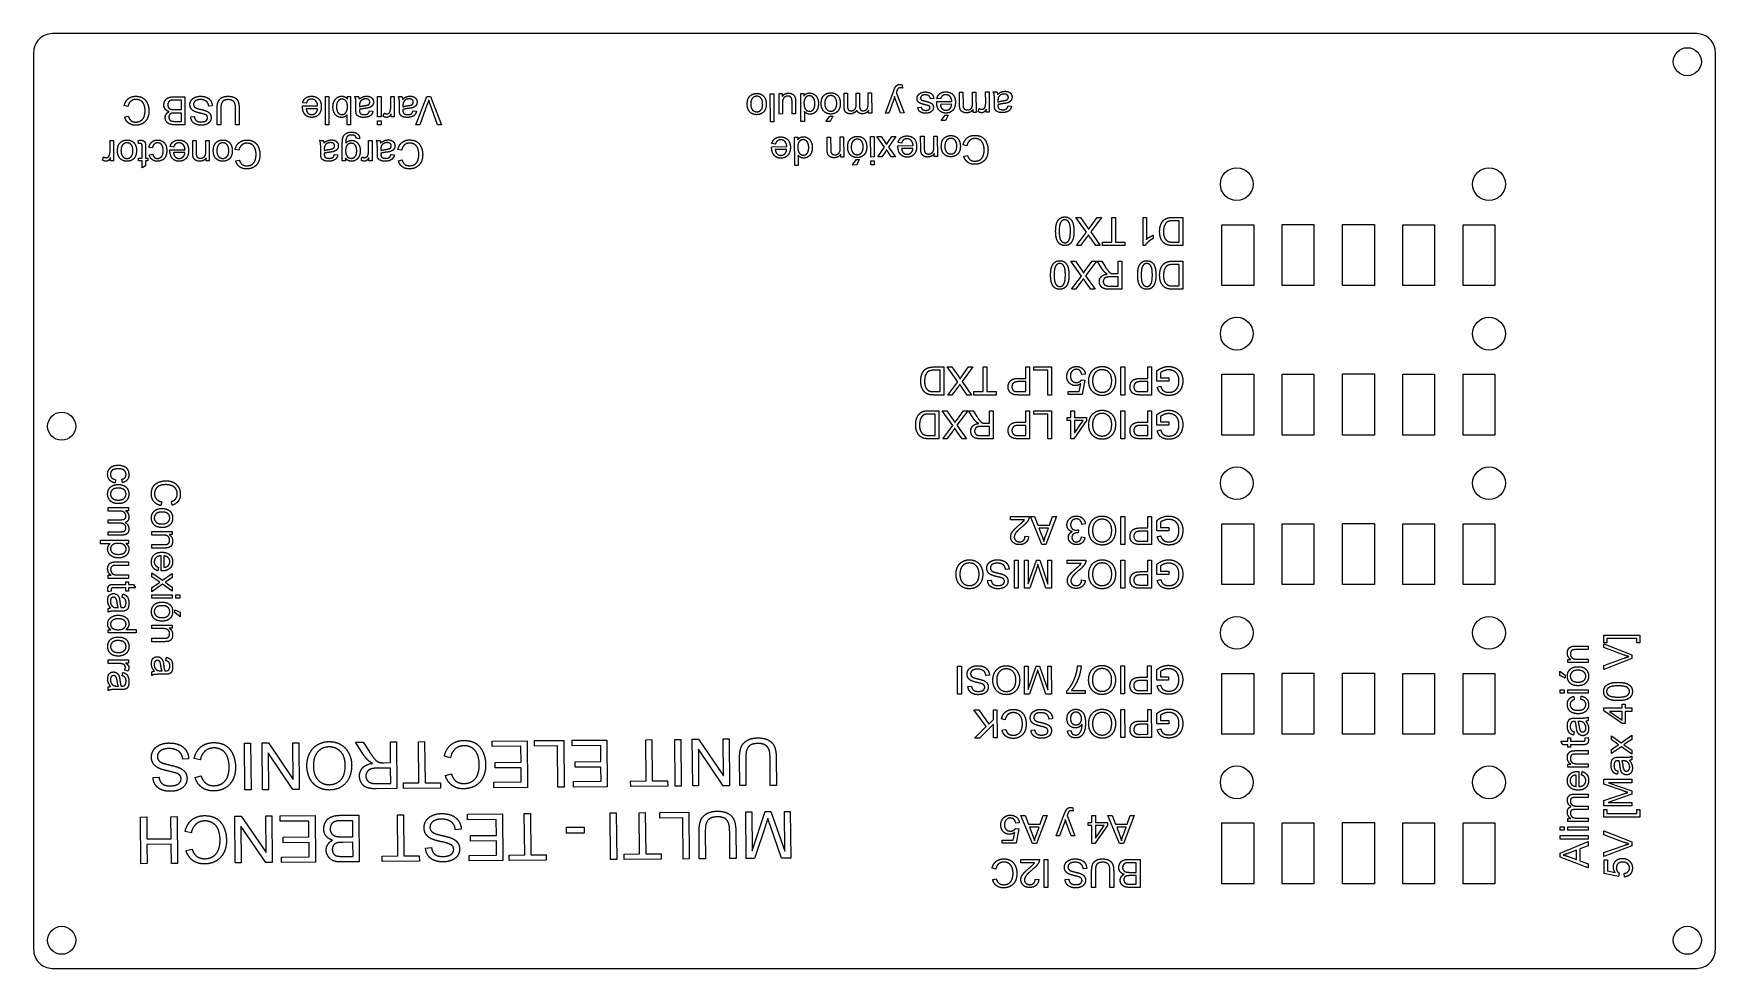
# Model space of a CAD drawing. Header units: millimetres. Extents: x -165 to 15, y -100 to 0.
import ezdxf

# ---------------------------------------------------------------- set-up
doc = ezdxf.new("R2010")
doc.units = ezdxf.units.MM
doc.layers.get('0').update_dxf_attribs({"linetype": 'CONTINUOUS'})

msp = doc.modelspace()

# ---------------------------------------------------------------- linework, layer by layer
for p, q in [((-149.94, -6.75), (-148.8, -6.75)), ((-149.19, -7.1), (-149.94, -7.1)), ((-149.19, -8.13), (-149.19, -7.1)), ((-148.8, -6.75), (-148.8, -9.75)), ((-131.42, -6.74), (-131.07, -6.74)), ((-131.42, -7.01), (-131.42, -6.74)), ((-131.07, -6.74), (-131.07, -9.74)), ((-130.62, -6.74), (-130.24, -6.74)), ((-126.78, -7.88), (-126.78, -6.74)), ((-126.78, -6.74), (-126.41, -6.74)), ((-126.41, -6.74), (-126.41, -8.91)), ((-125.96, -6.74), (-125.58, -6.74)), ((-124.09, -9.74), (-122.91, -6.74)), ((-122.91, -6.74), (-122.51, -6.74)), ((-122.51, -6.74), (-121.34, -9.74)), ((-85.21, -8.6), (-85.22, -6.42)), ((-85.22, -6.42), (-84.9, -6.42)), ((-84.9, -6.42), (-84.89, -6.74)), ((-82.87, -9.4), (-82.89, -6.4)), ((-82.89, -6.4), (-82.55, -6.4)), ((-82.55, -6.4), (-82.55, -6.67)), ((-78.25, -7.86), (-78.26, -6.36)), ((-78.26, -6.36), (-77.9, -6.36)), ((-77.9, -6.36), (-77.89, -7.73)), ((-76.97, -7.62), (-76.98, -6.35)), ((-76.98, -6.35), (-76.61, -6.35)), ((-76.61, -6.35), (-76.6, -7.76)), ((-75.68, -7.47), (-75.69, -6.34)), ((-75.69, -6.34), (-75.32, -6.34)), ((-75.32, -6.34), (-75.3, -8.51)), ((-73.82, -8.5), (-73.01, -6.28)), ((-72.67, -6.31), (-71.83, -8.48)), ((-72.05, -5.48), (-72.01, -5.82)), ((-68.65, -6.93), (-69.01, -6.99)), ((-67.95, -6.98), (-68.33, -6.94)), ((-65.89, -7.6), (-65.9, -6.26)), ((-65.9, -6.26), (-65.54, -6.26)), ((-65.54, -6.26), (-65.52, -7.58)), ((-64.5, -7.44), (-64.51, -6.25)), ((-64.51, -6.25), (-64.14, -6.25)), ((-64.14, -6.25), (-64.12, -8.42)), ((-63.1, -7.38), (-63.11, -6.24)), ((-63.11, -6.24), (-62.74, -6.24)), ((-62.74, -6.24), (-62.72, -8.41)), ((-62.29, -6.23), (-61.9, -6.23)), ((-62.16, -7.63), (-62.16, -7.14)), ((-61.79, -7.18), (-61.79, -7.32)), ((-154.91, -7.8), (-155.31, -7.7)), ((-155.26, -8.93), (-154.87, -8.83)), ((-149.89, -8.13), (-149.19, -8.13)), ((-149.19, -8.49), (-149.84, -8.49)), ((-149.19, -9.39), (-149.19, -8.49)), ((-148.18, -8.9), (-147.8, -8.88)), ((-145.88, -7.71), (-146.26, -7.75)), ((-145.36, -9.75), (-145.36, -8.02)), ((-144.96, -8.02), (-144.96, -9.75)), ((-143.39, -9.75), (-143.39, -8.02)), ((-143, -8.02), (-143, -9.75)), ((-136.22, -7.73), (-134.6, -7.73)), ((-135.83, -7.44), (-136.21, -7.39)), ((-134.62, -8.04), (-135.83, -8.04)), ((-131.44, -9.74), (-131.44, -8.67)), ((-130.5, -8.14), (-130.5, -7.65)), ((-130.13, -7.7), (-130.13, -7.83)), ((-129.04, -8.25), (-128.68, -8.29)), ((-127.59, -8.84), (-127.47, -8.5)), ((-126.75, -8.91), (-126.75, -8.59)), ((-126.41, -8.91), (-126.75, -8.91)), ((-125.85, -8.14), (-125.85, -7.65)), ((-125.47, -7.7), (-125.47, -7.83)), ((-124.39, -8.25), (-124.03, -8.29)), ((-122.87, -7.56), (-123.68, -9.74)), ((-121.77, -9.74), (-122.55, -7.56)), ((-84.84, -8.59), (-85.21, -8.6)), ((-84.85, -7.43), (-84.84, -8.59)), ((-83.81, -8.58), (-83.82, -7.38)), ((-83.44, -8.58), (-83.81, -8.58)), ((-83.46, -7.23), (-83.44, -8.58)), ((-82.51, -8.32), (-82.5, -9.4)), ((-75.63, -8.52), (-75.63, -8.21)), ((-75.3, -8.51), (-75.63, -8.52)), ((-73.45, -8.5), (-73.82, -8.5)), ((-73, -7.23), (-73.45, -8.5)), ((-72.23, -8.49), (-72.69, -7.23)), ((-71.83, -8.48), (-72.23, -8.49)), ((-70.36, -7.91), (-70, -7.86)), ((-68.34, -7.27), (-66.72, -7.26)), ((-66.74, -7.56), (-67.95, -7.57)), ((-64.45, -8.42), (-64.45, -8.11)), ((-64.12, -8.42), (-64.45, -8.42)), ((-63.9, -8.35), (-63.78, -8.01)), ((-63.05, -8.41), (-63.05, -8.08)), ((-62.72, -8.41), (-63.05, -8.41)), ((-60.7, -7.72), (-60.34, -7.77)), ((-148.8, -9.75), (-149.92, -9.75)), ((-149.79, -9.39), (-149.19, -9.39)), ((-144.96, -9.75), (-145.36, -9.75)), ((-143, -9.75), (-143.39, -9.75)), ((-131.07, -9.74), (-131.44, -9.74)), ((-123.68, -9.74), (-124.09, -9.74)), ((-121.34, -9.74), (-121.77, -9.74)), ((-82.5, -9.4), (-82.87, -9.4)), ((-156.82, -12.57), (-156.82, -11.43)), ((-156.82, -11.43), (-156.45, -11.43)), ((-156.45, -11.43), (-156.45, -13.6)), ((-153.76, -11.76), (-153.82, -11.44)), ((-153.39, -13.32), (-153.39, -12.05)), ((-153.03, -12.07), (-153.03, -13.32)), ((-152.28, -12.23), (-152.65, -12.18)), ((-150.41, -12.42), (-148.79, -12.42)), ((-150.02, -12.13), (-150.4, -12.08)), ((-147.97, -12.77), (-147.97, -11.43)), ((-147.97, -11.43), (-147.6, -11.43)), ((-147.6, -11.43), (-147.6, -12.75)), ((-146.57, -12.62), (-146.57, -11.43)), ((-146.57, -11.43), (-146.2, -11.43)), ((-146.2, -11.43), (-146.2, -13.6)), ((-143.03, -12.48), (-143.43, -12.38)), ((-134.39, -11.42), (-134, -11.42)), ((-134.27, -12.83), (-134.27, -12.33)), ((-133.9, -12.38), (-133.9, -12.51)), ((-131.96, -13.6), (-131.96, -11.72)), ((-130.11, -11.24), (-130.47, -11.19)), ((-129.15, -12.56), (-129.15, -11.42)), ((-129.15, -11.42), (-128.78, -11.42)), ((-128.78, -11.42), (-128.78, -13.6)), ((-128.33, -11.42), (-127.95, -11.42)), ((-128.21, -12.83), (-128.21, -12.33)), ((-127.84, -12.38), (-127.84, -12.51)), ((-125.62, -12.48), (-126.01, -12.38)), ((-85.62, -11.81), (-86, -11.76)), ((-86, -12.1), (-84.38, -12.09)), ((-84.4, -12.39), (-85.62, -12.4)), ((-83.53, -14.09), (-83.55, -11.09)), ((-83.55, -11.09), (-83.21, -11.09)), ((-83.21, -11.09), (-83.21, -11.36)), ((-80.06, -12.4), (-80.07, -11.06)), ((-80.07, -11.06), (-79.71, -11.06)), ((-79.71, -11.06), (-79.69, -12.38)), ((-78.67, -12.24), (-78.68, -11.05)), ((-78.68, -11.05), (-78.31, -11.05)), ((-78.31, -11.05), (-78.29, -13.22)), ((-74.74, -11.02), (-74.29, -11.01)), ((-73.92, -12.16), (-74.74, -11.02)), ((-74.66, -13.19), (-73.92, -12.16)), ((-74.29, -11.01), (-73.84, -11.69)), ((-73.84, -11.69), (-73.72, -11.87)), ((-73.72, -11.87), (-73.15, -11)), ((-72.71, -11), (-73.49, -12.14)), ((-73.49, -12.14), (-72.75, -13.17)), ((-73.15, -11), (-72.71, -11)), ((-72.49, -11.99), (-70.87, -11.98)), ((-72.1, -11.7), (-72.48, -11.65)), ((-70.89, -12.28), (-72.1, -12.29)), ((-70.04, -12.32), (-70.06, -10.98)), ((-70.06, -10.98), (-69.69, -10.98)), ((-69.69, -10.98), (-69.68, -12.3)), ((-68.66, -10.97), (-68.29, -10.96)), ((-68.65, -12.15), (-68.66, -10.97)), ((-68.29, -10.96), (-68.27, -13.14)), ((-65.11, -11.99), (-65.51, -11.89)), ((-157.63, -13.53), (-157.51, -13.19)), ((-156.78, -13.6), (-156.78, -13.27)), ((-156.45, -13.6), (-156.78, -13.6)), ((-153.76, -13.6), (-153.76, -13.32)), ((-153.76, -13.32), (-153.39, -13.32)), ((-153.39, -13.6), (-153.76, -13.6)), ((-153.39, -14.36), (-153.39, -13.6)), ((-153.03, -14.14), (-153.39, -14.36)), ((-153.03, -13.32), (-152.76, -13.32)), ((-152.76, -13.6), (-153.03, -13.6)), ((-153.03, -13.6), (-153.03, -14.14)), ((-152.76, -13.32), (-152.76, -13.6)), ((-152.61, -12.97), (-152.25, -12.91)), ((-148.81, -12.73), (-150.03, -12.73)), ((-146.53, -13.6), (-146.53, -13.3)), ((-146.2, -13.6), (-146.53, -13.6)), ((-143.38, -13.61), (-142.99, -13.52)), ((-132.81, -12.93), (-132.45, -12.98)), ((-131.62, -13.6), (-131.96, -13.6)), ((-131.62, -13.33), (-131.62, -13.6)), ((-129.96, -13.53), (-129.84, -13.19)), ((-129.11, -13.6), (-129.11, -13.27)), ((-128.78, -13.6), (-129.11, -13.6)), ((-126.75, -12.93), (-126.39, -12.98)), ((-125.96, -13.6), (-125.57, -13.51)), ((-83.16, -14.09), (-83.53, -14.09)), ((-83.17, -13.01), (-83.16, -14.09)), ((-78.62, -13.22), (-78.62, -12.91)), ((-78.29, -13.22), (-78.62, -13.22)), ((-74.22, -13.19), (-74.66, -13.19)), ((-73.86, -12.67), (-74.22, -13.19)), ((-73.21, -13.18), (-73.54, -12.67)), ((-72.75, -13.17), (-73.21, -13.18)), ((-68.6, -13.14), (-68.61, -12.83)), ((-68.27, -13.14), (-68.6, -13.14)), ((-65.45, -13.12), (-65.06, -13.02)), ((-52.32, -21.24), (-53.45, -19.66)), ((-53.45, -19.66), (-52.96, -19.66)), ((-52.96, -19.66), (-52.21, -20.73)), ((-51.93, -20.7), (-51.18, -19.66)), ((-50.7, -19.66), (-51.86, -21.22)), ((-51.18, -19.66), (-50.7, -19.66)), ((-46.26, -19.66), (-45.9, -19.66)), ((-46.26, -22.67), (-46.26, -19.66)), ((-45.9, -19.66), (-45.9, -22.01)), ((-43.08, -19.66), (-42, -19.66)), ((-42, -19.66), (-42, -22.66)), ((-53.37, -22.66), (-52.32, -21.24)), ((-51.86, -21.22), (-50.84, -22.66)), ((-45.16, -21.56), (-45.16, -21.92)), ((-42.4, -20.01), (-43.04, -20.01)), ((-42.4, -22.3), (-42.4, -20.01)), ((-52.94, -22.66), (-53.37, -22.66)), ((-52.33, -21.86), (-52.94, -22.66)), ((-51.31, -22.66), (-51.86, -21.89)), ((-50.84, -22.66), (-51.31, -22.66)), ((-46.03, -22.67), (-46.26, -22.67)), ((-43.03, -22.3), (-42.4, -22.3)), ((-42, -22.66), (-43.03, -22.66)), ((-52.86, -25.93), (-53.99, -24.34)), ((-53.99, -24.34), (-53.5, -24.34)), ((-53.5, -24.34), (-52.75, -25.41)), ((-52.47, -25.39), (-51.72, -24.34)), ((-51.24, -24.34), (-52.4, -25.9)), ((-51.72, -24.34), (-51.24, -24.34)), ((-50.65, -25.16), (-51.17, -24.34)), ((-51.17, -24.34), (-50.67, -24.34)), ((-50.67, -24.34), (-50.28, -24.97)), ((-48.92, -25.67), (-48.92, -24.34)), ((-48.92, -24.34), (-48.53, -24.34)), ((-48.53, -24.34), (-48.53, -27.34)), ((-43.08, -24.34), (-42, -24.34)), ((-42.4, -24.7), (-43.04, -24.7)), ((-42.4, -26.99), (-42.4, -24.7)), ((-42, -24.34), (-42, -27.34)), ((-53.91, -27.34), (-52.86, -25.93)), ((-52.88, -26.55), (-53.48, -27.34)), ((-52.4, -25.9), (-51.38, -27.34)), ((-51.85, -27.34), (-52.4, -26.57)), ((-48.92, -26.02), (-49.78, -26.02)), ((-49.39, -25.67), (-48.92, -25.67)), ((-48.92, -27.01), (-48.92, -26.02)), ((-43.03, -26.99), (-42.4, -26.99)), ((-53.48, -27.34), (-53.91, -27.34)), ((-51.38, -27.34), (-51.85, -27.34)), ((-49.87, -27.01), (-48.92, -27.01)), ((-48.53, -27.34), (-49.86, -27.34)), ((-42, -27.34), (-43.03, -27.34)), ((-68.65, -35.66), (-67.57, -35.66)), ((-67.57, -35.66), (-67.57, -38.66)), ((-66.08, -37.24), (-67.22, -35.66)), ((-67.22, -35.66), (-66.73, -35.66)), ((-66.73, -35.66), (-65.97, -36.73)), ((-65.7, -36.7), (-64.95, -35.66)), ((-64.47, -35.66), (-65.63, -37.22)), ((-64.95, -35.66), (-64.47, -35.66)), ((-58.8, -36.88), (-58.8, -35.66)), ((-58.8, -35.66), (-58.41, -35.66)), ((-58.41, -35.66), (-58.41, -38.66)), ((-45.76, -36.88), (-45.76, -35.66)), ((-45.76, -35.66), (-45.36, -35.66)), ((-45.36, -35.66), (-45.36, -38.66)), ((-67.97, -36.01), (-68.61, -36.01)), ((-67.97, -38.3), (-67.97, -36.01)), ((-67.14, -38.66), (-66.08, -37.24)), ((-65.63, -37.22), (-64.61, -38.66)), ((-58.8, -37.23), (-59.58, -37.23)), ((-59.57, -36.88), (-58.8, -36.88)), ((-58.8, -38.3), (-58.8, -37.23)), ((-53.08, -38.27), (-52.92, -37.46)), ((-52.84, -37.03), (-52.5, -37.08)), ((-52.43, -36.44), (-52.82, -36.48)), ((-52.5, -37.08), (-52.79, -38.62)), ((-46.53, -36.88), (-45.76, -36.88)), ((-45.76, -37.23), (-46.53, -37.23)), ((-45.76, -38.3), (-45.76, -37.23)), ((-44.77, -37.19), (-44.77, -36.08)), ((-43.5, -37.19), (-44.77, -37.19)), ((-44.73, -37.82), (-44.37, -37.72)), ((-44.39, -36.28), (-44.39, -36.84)), ((-44.39, -36.84), (-43.5, -36.84)), ((-43.5, -36.84), (-43.5, -37.19)), ((-68.6, -38.3), (-67.97, -38.3)), ((-67.57, -38.66), (-68.6, -38.66)), ((-66.71, -38.66), (-67.14, -38.66)), ((-66.1, -37.86), (-66.71, -38.66)), ((-65.08, -38.66), (-65.62, -37.89)), ((-64.61, -38.66), (-65.08, -38.66)), ((-59.57, -38.3), (-58.8, -38.3)), ((-58.41, -38.66), (-59.54, -38.66)), ((-54.28, -38.62), (-54.28, -38.27)), ((-54.28, -38.27), (-53.08, -38.27)), ((-52.79, -38.62), (-54.28, -38.62)), ((-46.52, -38.3), (-45.76, -38.3)), ((-45.36, -38.66), (-46.49, -38.66)), ((-69.19, -40.34), (-68.11, -40.34)), ((-68.51, -40.7), (-69.15, -40.7)), ((-68.51, -42.99), (-68.51, -40.7)), ((-68.11, -40.34), (-68.11, -43.34)), ((-66.63, -41.93), (-67.76, -40.34)), ((-67.76, -40.34), (-67.27, -40.34)), ((-67.27, -40.34), (-66.52, -41.41)), ((-66.24, -41.39), (-65.49, -40.34)), ((-65.01, -40.34), (-66.17, -41.9)), ((-65.49, -40.34), (-65.01, -40.34)), ((-64.42, -41.16), (-64.94, -40.34)), ((-64.94, -40.34), (-64.44, -40.34)), ((-64.44, -40.34), (-64.04, -40.97)), ((-62.69, -41.67), (-62.69, -40.34)), ((-62.69, -40.34), (-62.3, -40.34)), ((-62.3, -40.34), (-62.3, -43.34)), ((-58.8, -41.56), (-58.8, -40.34)), ((-58.8, -40.34), (-58.41, -40.34)), ((-58.41, -40.34), (-58.41, -43.34)), ((-45.76, -41.56), (-45.76, -40.34)), ((-45.76, -40.34), (-45.36, -40.34)), ((-45.36, -40.34), (-45.36, -43.34)), ((-44.77, -41.87), (-44.77, -40.76)), ((-44.39, -40.96), (-44.39, -41.52)), ((-69.14, -42.99), (-68.51, -42.99)), ((-67.68, -43.34), (-66.63, -41.93)), ((-66.64, -42.55), (-67.25, -43.34)), ((-66.17, -41.9), (-65.15, -43.34)), ((-65.62, -43.34), (-66.17, -42.57)), ((-63.64, -43.01), (-62.69, -43.01)), ((-62.69, -42.02), (-63.55, -42.02)), ((-63.15, -41.67), (-62.69, -41.67)), ((-62.69, -43.01), (-62.69, -42.02)), ((-58.8, -41.91), (-59.58, -41.91)), ((-59.57, -41.56), (-58.8, -41.56)), ((-59.57, -42.99), (-58.8, -42.99)), ((-58.8, -42.99), (-58.8, -41.91)), ((-46.53, -41.56), (-45.76, -41.56)), ((-45.76, -41.91), (-46.53, -41.91)), ((-46.52, -42.99), (-45.76, -42.99)), ((-45.76, -42.99), (-45.76, -41.91)), ((-43.5, -41.87), (-44.77, -41.87)), ((-44.73, -42.5), (-44.37, -42.4)), ((-44.39, -41.52), (-43.5, -41.52)), ((-43.5, -41.52), (-43.5, -41.87)), ((-68.11, -43.34), (-69.15, -43.34)), ((-67.25, -43.34), (-67.68, -43.34)), ((-65.15, -43.34), (-65.62, -43.34)), ((-62.3, -43.34), (-63.63, -43.34)), ((-58.41, -43.34), (-59.54, -43.34)), ((-45.36, -43.34), (-46.49, -43.34)), ((-156.23, -47.7), (-156.28, -48.06)), ((-155.49, -48.03), (-155.55, -47.67)), ((-151.29, -50.1), (-151.39, -50.49)), ((-150.17, -50.44), (-150.26, -50.05)), ((-157.03, -50.71), (-154.85, -50.71)), ((-157.03, -51.08), (-157.03, -50.71)), ((-155.9, -51.08), (-157.03, -51.08)), ((-157.03, -52.37), (-157.03, -52)), ((-157.03, -52), (-155.62, -52)), ((-154.85, -51.04), (-155.16, -51.04)), ((-154.85, -50.71), (-154.85, -51.04)), ((-60.43, -52.01), (-60.43, -51.66)), ((-60.43, -51.66), (-58.44, -51.66)), ((-58.95, -52.01), (-60.43, -52.01)), ((-45.76, -52.88), (-45.76, -51.66)), ((-45.76, -51.66), (-45.36, -51.66)), ((-45.36, -51.66), (-45.36, -54.66)), ((-44.77, -53.19), (-44.77, -52.08)), ((-155.76, -52.37), (-157.03, -52.37)), ((-157.03, -53.65), (-157.03, -53.29)), ((-157.03, -53.29), (-155.66, -53.29)), ((-155.54, -53.65), (-157.03, -53.65)), ((-152.35, -53.27), (-150.17, -53.27)), ((-152.35, -53.64), (-152.35, -53.27)), ((-151.16, -53.64), (-152.35, -53.64)), ((-150.17, -53.6), (-150.48, -53.6)), ((-150.17, -53.27), (-150.17, -53.6)), ((-58.89, -53.76), (-58.51, -53.8)), ((-56.38, -52.89), (-57.4, -52.89)), ((-57.4, -52.89), (-57.08, -53.72)), ((-56.71, -53.77), (-56.38, -52.89)), ((-53.16, -53.08), (-53.2, -53.4)), ((-52.84, -53.83), (-52.47, -53.89)), ((-52.43, -52.45), (-52.8, -52.5)), ((-46.53, -52.88), (-45.76, -52.88)), ((-45.76, -53.23), (-46.53, -53.23)), ((-45.76, -54.3), (-45.76, -53.23)), ((-43.5, -53.19), (-44.77, -53.19)), ((-44.73, -53.82), (-44.37, -53.72)), ((-44.39, -52.28), (-44.39, -52.84)), ((-44.39, -52.84), (-43.5, -52.84)), ((-43.5, -52.84), (-43.5, -53.19)), ((-157.86, -54.2), (-154.85, -54.2)), ((-157.86, -54.57), (-157.86, -54.2)), ((-156.8, -54.57), (-157.86, -54.57)), ((-154.85, -54.53), (-155.14, -54.53)), ((-154.85, -54.2), (-154.85, -54.53)), ((-152.34, -54.67), (-151.02, -54.66)), ((-152.34, -55.03), (-152.34, -54.67)), ((-151.01, -55.03), (-152.34, -55.03)), ((-46.52, -54.3), (-45.76, -54.3)), ((-45.36, -54.66), (-46.49, -54.66)), ((-156.2, -56.52), (-154.85, -56.52)), ((-154.85, -56.89), (-156.06, -56.89)), ((-154.85, -56.52), (-154.85, -56.89)), ((-151.64, -57.09), (-151.69, -57.47)), ((-151.35, -57.48), (-151.35, -55.86)), ((-151.05, -55.88), (-151.05, -57.09)), ((-60.6, -57.3), (-60.97, -57.34)), ((-58.93, -59.34), (-58.93, -56.34)), ((-58.93, -56.34), (-58.54, -56.34)), ((-58.54, -56.34), (-58.54, -58.85)), ((-58.54, -58.85), (-57.67, -56.34)), ((-57.67, -57.25), (-58.39, -59.34)), ((-57.67, -56.34), (-57.31, -56.34)), ((-56.66, -59.34), (-57.37, -57.22)), ((-57.31, -56.34), (-56.45, -58.89)), ((-56.45, -58.89), (-56.45, -56.34)), ((-56.45, -56.34), (-56.06, -56.34)), ((-56.06, -56.34), (-56.06, -59.34)), ((-54.37, -56.7), (-54.37, -56.34)), ((-54.37, -56.34), (-52.38, -56.34)), ((-52.89, -56.7), (-54.37, -56.7)), ((-46.53, -57.56), (-45.76, -57.56)), ((-45.76, -57.56), (-45.76, -56.34)), ((-45.76, -56.34), (-45.36, -56.34)), ((-45.36, -56.34), (-45.36, -59.34)), ((-44.77, -57.87), (-44.77, -56.76)), ((-44.39, -56.96), (-44.39, -57.52)), ((-44.39, -57.52), (-43.5, -57.52)), ((-43.5, -57.52), (-43.5, -57.87)), ((-157.03, -57.95), (-156.71, -57.95)), ((-157.03, -58.28), (-157.03, -57.95)), ((-154.85, -58.28), (-157.03, -58.28)), ((-155.14, -59.29), (-156.41, -59.29)), ((-156.39, -58.93), (-155.14, -58.93)), ((-156.02, -57.91), (-154.85, -57.91)), ((-155.14, -58.93), (-155.14, -58.66)), ((-155.14, -58.66), (-154.85, -58.66)), ((-155.14, -59.66), (-155.14, -59.29)), ((-154.85, -57.91), (-154.85, -58.28)), ((-154.85, -58.66), (-154.85, -58.93)), ((-154.85, -58.93), (-154.31, -58.93)), ((-154.09, -59.29), (-154.85, -59.29)), ((-154.85, -59.29), (-154.85, -59.66)), ((-154.31, -58.93), (-154.09, -59.29)), ((-152.34, -57.68), (-151.21, -58.48)), ((-152.34, -58.13), (-152.34, -57.68)), ((-151.49, -58.7), (-152.34, -58.13)), ((-152.34, -59.27), (-151.67, -58.82)), ((-151.19, -58.91), (-152.34, -59.72)), ((-152.34, -59.72), (-152.34, -59.27)), ((-151.67, -58.82), (-151.49, -58.7)), ((-151.21, -58.48), (-150.17, -57.74)), ((-150.17, -59.66), (-151.19, -58.91)), ((-150.17, -58.2), (-150.68, -58.54)), ((-150.68, -58.85), (-150.17, -59.22)), ((-150.17, -57.74), (-150.17, -58.2)), ((-150.17, -59.22), (-150.17, -59.66)), ((-62.89, -58.5), (-62.51, -58.47)), ((-58.39, -59.34), (-58.93, -59.34)), ((-56.06, -59.34), (-56.66, -59.34)), ((-52.83, -58.45), (-52.45, -58.49)), ((-45.76, -57.91), (-46.53, -57.91)), ((-46.52, -58.99), (-45.76, -58.99)), ((-45.36, -59.34), (-46.49, -59.34)), ((-45.76, -58.99), (-45.76, -57.91)), ((-43.5, -57.87), (-44.77, -57.87)), ((-44.73, -58.5), (-44.37, -58.4)), ((-156.7, -59.66), (-157.02, -59.72)), ((-155.52, -60.32), (-155.47, -59.96)), ((-154.85, -59.66), (-155.14, -59.66)), ((-157.03, -61.9), (-157.03, -61.52)), ((-155.62, -61.78), (-156.11, -61.78)), ((-156.07, -61.41), (-155.93, -61.41)), ((-157.02, -63.77), (-156.75, -63.77)), ((-157.02, -64.11), (-157.02, -63.77)), ((-154.02, -64.11), (-157.02, -64.11)), ((-155.1, -63.74), (-154.02, -63.74)), ((-154.02, -63.74), (-154.02, -64.11)), ((-152.34, -63.29), (-150.17, -63.29)), ((-152.34, -63.65), (-152.34, -63.29)), ((-151.16, -63.65), (-152.34, -63.65)), ((-152.34, -65.05), (-152.34, -64.68)), ((-152.34, -64.68), (-151.02, -64.68)), ((-150.17, -63.62), (-150.48, -63.62)), ((-150.17, -63.29), (-150.17, -63.62)), ((-151.01, -65.05), (-152.34, -65.05)), ((0.05, -65.53), (1.38, -65.53)), ((1.38, -65.9), (0.06, -65.9)), ((1.38, -65.53), (1.38, -65.9)), ((3.07, -65.68), (3.07, -65.27)), ((3.07, -65.27), (6.07, -66.45)), ((5.25, -66.49), (3.07, -65.68)), ((6.07, -66.45), (6.07, -66.85)), ((-157.02, -67.01), (-154.85, -67.01)), ((-157.02, -67.38), (-157.02, -67.01)), ((-155.89, -67.38), (-157.02, -67.38)), ((-155.52, -68.71), (-155.47, -68.35)), ((-154.92, -68.19), (-155.26, -68.07)), ((-154.85, -67.34), (-155.18, -67.34)), ((-154.85, -67.01), (-154.85, -67.34)), ((-152.34, -68.66), (-152.34, -68.27)), ((-151.39, -68.17), (-151.25, -68.17)), ((-150.84, -67.08), (-150.79, -66.72)), ((-58.93, -70.66), (-58.94, -67.66)), ((-58.94, -67.66), (-58.56, -67.66)), ((-58.56, -67.66), (-58.55, -70.17)), ((-58.55, -70.17), (-57.69, -67.66)), ((-57.69, -67.66), (-57.33, -67.66)), ((-57.33, -67.66), (-56.46, -70.21)), ((-56.46, -70.21), (-56.46, -67.66)), ((-56.46, -67.66), (-56.08, -67.66)), ((-56.08, -67.66), (-56.07, -70.66)), ((-53.27, -67.65), (-52.89, -67.65)), ((-45.77, -67.64), (-45.38, -67.63)), ((-45.77, -68.86), (-45.77, -67.64)), ((-45.38, -67.63), (-45.37, -70.63)), ((-44.79, -69.16), (-44.79, -68.05)), ((-44.4, -68.25), (-44.4, -68.81)), ((-0.79, -67.29), (-0.79, -66.96)), ((-0.79, -66.96), (-0.48, -66.96)), ((1.38, -67.29), (-0.79, -67.29)), ((0.2, -66.93), (1.38, -66.93)), ((1.38, -66.93), (1.38, -67.29)), ((3.07, -67.59), (5.25, -66.81)), ((6.07, -66.85), (3.07, -68.02)), ((3.07, -68.02), (3.07, -67.59)), ((-157.02, -70.29), (-157.02, -69.9)), ((-155.62, -70.17), (-156.11, -70.17)), ((-156.07, -69.8), (-155.93, -69.8)), ((-150.94, -68.54), (-151.43, -68.54)), ((-65, -69.83), (-64.62, -69.8)), ((-62.7, -68.63), (-63.08, -68.67)), ((-57.69, -68.57), (-58.4, -70.66)), ((-56.67, -70.66), (-57.38, -68.54)), ((-46.54, -68.86), (-45.77, -68.86)), ((-45.77, -69.21), (-46.54, -69.21)), ((-45.77, -70.28), (-45.77, -69.21)), ((-43.52, -69.16), (-44.79, -69.16)), ((-44.74, -69.79), (-44.38, -69.7)), ((-44.4, -68.81), (-43.52, -68.81)), ((-43.52, -68.81), (-43.52, -69.16)), ((-58.4, -70.66), (-58.93, -70.66)), ((-56.07, -70.66), (-56.67, -70.66)), ((-54.41, -70.61), (-54.41, -70.33)), ((-52.46, -70.61), (-54.41, -70.61)), ((-53.93, -70.26), (-52.46, -70.26)), ((-52.46, -70.26), (-52.46, -70.61)), ((-46.53, -70.28), (-45.77, -70.28)), ((-45.37, -70.63), (-46.5, -70.64)), ((-0.15, -70.91), (-0.1, -71.26)), ((0.59, -71.23), (0.64, -70.87)), ((-61.01, -73.4), (-61.41, -73.3)), ((-55.94, -73.3), (-56.32, -73.34)), ((-46.53, -73.54), (-45.76, -73.54)), ((-45.76, -73.54), (-45.76, -72.32)), ((-45.76, -72.32), (-45.37, -72.32)), ((-45.37, -72.32), (-45.36, -75.32)), ((-44.78, -73.85), (-44.78, -72.73)), ((-44.39, -72.93), (-44.39, -73.49)), ((-44.39, -73.49), (-43.51, -73.49)), ((-43.51, -73.49), (-43.51, -73.84)), ((-0.02, -73.22), (0.47, -73.22)), ((0.43, -73.59), (0.29, -73.59)), ((1.38, -73.11), (1.38, -73.49)), ((-61.36, -74.53), (-60.97, -74.43)), ((-58.24, -74.5), (-57.86, -74.47)), ((-54.34, -74.6), (-53.98, -74.57)), ((-45.76, -73.89), (-46.54, -73.89)), ((-46.52, -74.97), (-45.76, -74.96)), ((-45.36, -75.32), (-46.49, -75.32)), ((-45.76, -74.96), (-45.76, -73.89)), ((-43.51, -73.84), (-44.78, -73.85)), ((-44.73, -74.48), (-44.37, -74.38)), ((-0.79, -75.71), (-0.79, -75.34)), ((-0.79, -75.34), (-0.5, -75.34)), ((-0.5, -75.34), (-0.5, -75.71)), ((-0.12, -74.68), (-0.17, -75.04)), ((1.05, -75.34), (1.38, -75.29)), ((3.89, -75.55), (3.89, -75.11)), ((3.89, -75.11), (4.92, -75.86)), ((4.41, -75.92), (3.89, -75.55)), ((4.92, -75.86), (6.07, -75.06)), ((6.07, -75.51), (5.39, -75.95)), ((6.07, -75.06), (6.07, -75.51)), ((-130.56, -75.81), (-129.73, -75.8)), ((-129.68, -77.16), (-130.56, -75.81)), ((-129.73, -75.8), (-129.06, -76.83)), ((-126.8, -77.99), (-126.81, -75.77)), ((-126.81, -75.77), (-126.15, -75.77)), ((-126.15, -75.77), (-126.11, -80.77)), ((-120.38, -77.47), (-121.05, -77.31)), ((-1.33, -76.08), (-1.55, -75.71)), ((-1.55, -75.71), (-0.79, -75.71)), ((-0.79, -76.08), (-1.33, -76.08)), ((-0.79, -76.35), (-0.79, -76.08)), ((-0.5, -76.35), (-0.79, -76.35)), ((-0.5, -75.71), (0.77, -75.71)), ((0.75, -76.08), (-0.5, -76.08)), ((-0.5, -76.08), (-0.5, -76.35)), ((0.05, -76.71), (1.38, -76.71)), ((1.38, -77.08), (0.06, -77.08)), ((1.38, -76.71), (1.38, -77.08)), ((3.89, -76.57), (4.4, -76.24)), ((4.94, -76.3), (3.89, -77.03)), ((3.89, -77.03), (3.89, -76.57)), ((6.07, -77.09), (4.94, -76.3)), ((5.39, -75.95), (5.21, -76.07)), ((5.21, -76.07), (6.07, -76.64)), ((6.07, -76.64), (6.07, -77.09)), ((6.07, -77.3), (6.07, -77.68)), ((-148.41, -77.57), (-149.03, -77.63)), ((-147.16, -77.7), (-147.82, -77.54)), ((-126.79, -78.57), (-128.21, -78.58)), ((-127.56, -78), (-126.8, -77.99)), ((-126.78, -80.22), (-126.79, -78.57)), ((-120.94, -79.35), (-120.29, -79.19)), ((-89.42, -80.45), (-89.44, -77.56)), ((-88.78, -77.56), (-88.76, -80.44)), ((-86.15, -80.42), (-86.17, -77.54)), ((-85.51, -77.53), (-85.49, -80.42)), ((-0.79, -78.48), (-0.79, -78.15)), ((-0.79, -78.15), (-0.48, -78.15)), ((1.38, -78.48), (-0.79, -78.48)), ((0.2, -78.11), (1.38, -78.11)), ((0.39, -78.93), (0.39, -80.55)), ((0.68, -79.32), (0.73, -78.94)), ((1.38, -78.11), (1.38, -78.48)), ((4.56, -78.88), (4.51, -79.24)), ((4.66, -77.42), (5.16, -77.42)), ((5.11, -77.79), (4.98, -77.79)), ((-152.22, -79.58), (-151.59, -79.53)), ((-147.72, -79.58), (-147.07, -79.42)), ((-128.36, -80.23), (-126.78, -80.22)), ((-126.11, -80.77), (-128.33, -80.79)), ((-88.76, -80.44), (-89.42, -80.45)), ((-85.49, -80.42), (-86.15, -80.42)), ((0.09, -80.53), (0.09, -79.32)), ((3.07, -80.3), (3.07, -79.77)), ((3.07, -79.77), (6.07, -79.77)), ((5.15, -81.02), (3.07, -80.3)), ((6.07, -80.15), (3.56, -80.15)), ((3.56, -80.15), (6.07, -81.02)), ((6.07, -79.77), (6.07, -80.15)), ((-0.11, -81.35), (1.38, -81.35)), ((1.38, -81.72), (0.02, -81.72)), ((0.12, -82.64), (1.38, -82.64)), ((1.38, -81.35), (1.38, -81.72)), ((1.38, -82.64), (1.38, -83.01)), ((3.07, -82.03), (5.19, -81.32)), ((3.07, -82.63), (3.07, -82.03)), ((6.07, -82.63), (3.07, -82.63)), ((6.07, -81.38), (3.51, -82.25)), ((3.51, -82.25), (6.07, -82.25)), ((6.07, -81.02), (6.07, -81.38)), ((6.07, -82.25), (6.07, -82.63)), ((-132.09, -83.62), (-130.18, -83.61)), ((-130.84, -84.2), (-132.09, -84.21)), ((-130.83, -85.92), (-130.84, -84.2)), ((-130.18, -83.61), (-130.14, -88.61)), ((-88.78, -83.25), (-88.14, -83.24)), ((-88.74, -88.25), (-88.78, -83.25)), ((-88.14, -83.24), (-88.11, -87.43)), ((-88.11, -87.43), (-86.69, -83.23)), ((-86.69, -83.23), (-86.09, -83.22)), ((-86.09, -83.22), (-84.61, -87.47)), ((-84.61, -87.47), (-84.65, -83.21)), ((-84.65, -83.21), (-84.01, -83.21)), ((-84.01, -83.21), (-83.97, -88.21)), ((-59.5, -84.44), (-59.88, -84.48)), ((-55.56, -85.83), (-54.73, -83.62)), ((-54.72, -84.57), (-55.19, -85.83)), ((-53.96, -85.83), (-54.41, -84.57)), ((-54.39, -83.65), (-53.56, -85.83)), ((-53.76, -82.82), (-53.72, -83.17)), ((-0.79, -84.3), (-0.79, -83.97)), ((-0.79, -83.97), (-0.48, -83.97)), ((1.38, -84.3), (-0.79, -84.3)), ((1.38, -83.01), (-0.03, -83.01)), ((0.26, -83.93), (1.38, -83.93)), ((1.38, -83.93), (1.38, -84.3)), ((-148.13, -85.51), (-148.79, -85.35)), ((-131.98, -85.93), (-130.83, -85.92)), ((-119.23, -85.12), (-119.86, -85.18)), ((-93.75, -88.29), (-93.77, -85.4)), ((-93.11, -85.4), (-93.09, -88.28)), ((-90.48, -88.26), (-90.5, -85.38)), ((-89.84, -85.37), (-89.82, -88.26)), ((-86.68, -84.75), (-87.85, -88.24)), ((-84.96, -88.21), (-86.18, -84.68)), ((-61.34, -86.62), (-61.34, -86.27)), ((-61.34, -86.27), (-60.15, -86.27)), ((-60.15, -86.27), (-59.98, -85.46)), ((-59.91, -85.03), (-59.56, -85.08)), ((-59.56, -85.08), (-59.85, -86.62)), ((-57.39, -84.89), (-58.4, -84.89)), ((-58.4, -84.89), (-58.09, -85.72)), ((-57.71, -85.77), (-57.39, -84.89)), ((-55.19, -85.83), (-55.56, -85.83)), ((-53.56, -85.83), (-53.96, -85.83)), ((-48.07, -84.89), (-49.08, -84.89)), ((-49.08, -84.89), (-48.77, -85.72)), ((-48.4, -85.77), (-48.07, -84.89)), ((3.07, -85.71), (3.07, -85.3)), ((3.07, -85.3), (6.07, -86.48)), ((5.25, -86.52), (3.07, -85.71)), ((-148.69, -87.4), (-148.04, -87.24)), ((-130.82, -86.51), (-131.9, -86.52)), ((-131.81, -88.03), (-130.81, -88.02)), ((-130.81, -88.02), (-130.82, -86.51)), ((-123.05, -87.14), (-122.41, -87.08)), ((-59.85, -86.62), (-61.34, -86.62)), ((-0.73, -88.04), (0.15, -88.37)), ((0.15, -87.36), (-0.68, -87.67)), ((0.15, -88.37), (0.15, -87.36)), ((3.07, -87.62), (5.25, -86.84)), ((6.07, -86.89), (3.07, -88.05)), ((3.07, -88.05), (3.07, -87.62)), ((6.07, -86.48), (6.07, -86.89)), ((-130.14, -88.61), (-132.02, -88.62)), ((-93.09, -88.28), (-93.75, -88.29)), ((-89.82, -88.26), (-90.48, -88.26)), ((-87.85, -88.24), (-88.74, -88.25)), ((-83.97, -88.21), (-84.96, -88.21)), ((-62.02, -89.39), (-62.42, -89.29)), ((-59.33, -88.7), (-59.33, -88.34)), ((-59.33, -88.34), (-57.35, -88.34)), ((-57.86, -88.7), (-59.33, -88.7)), ((-52.29, -89.3), (-52.66, -89.34)), ((-51.76, -91.34), (-51.76, -89.61)), ((-51.36, -89.61), (-51.36, -91.34)), ((-49.8, -91.34), (-49.8, -89.61)), ((-49.4, -89.61), (-49.4, -91.34)), ((-47.73, -88.34), (-46.58, -88.34)), ((-46.98, -88.7), (-47.73, -88.7)), ((-47.68, -89.73), (-46.98, -89.73)), ((-46.98, -89.73), (-46.98, -88.7)), ((-46.58, -88.34), (-46.58, -91.34)), ((3.11, -89.87), (3.11, -88.38)), ((3.11, -88.38), (3.46, -88.38)), ((4.65, -90.16), (3.11, -89.87)), ((3.46, -88.38), (3.46, -89.57)), ((3.46, -89.57), (4.27, -89.73)), ((4.69, -89.81), (4.65, -90.16)), ((5.28, -90.22), (5.25, -89.84)), ((-62.36, -90.52), (-61.97, -90.43)), ((-57.8, -90.45), (-57.42, -90.49)), ((-54.59, -90.5), (-54.21, -90.47)), ((-51.36, -91.34), (-51.76, -91.34)), ((-49.4, -91.34), (-49.8, -91.34)), ((-46.58, -91.34), (-47.71, -91.34)), ((-46.98, -90.08), (-47.63, -90.08)), ((-47.58, -90.99), (-46.98, -90.99)), ((-46.98, -90.99), (-46.98, -90.08))]:
    msp.add_line(p, q)
msp.add_lwpolyline([(-165, -98, 0.414214), (-163, -100), (13, -100, 0.414214), (15, -98), (15, -3, 0.000086), (15, -3), (15, -2, 0.414214), (13, 0), (-163, 0, 0.414214), (-165, -2)], format="xyb", close=True)
for points in [[(-133.4, -6.74), (-133.4, -9.74), (-133.77, -9.74), (-133.77, -6.74)], [(-127.82, -6.74), (-127.82, -8.91), (-128.18, -8.91), (-128.18, -6.74)], [(-85.79, -6.43), (-85.77, -9.43), (-86.14, -9.43), (-86.16, -6.43)], [(-79.47, -8.82), (-79.73, -9.39), (-80.22, -9.4), (-79.77, -8.82)], [(-67.12, -8.72), (-67.39, -9.29), (-67.87, -9.3), (-67.43, -8.72)], [(-127.82, -9.32), (-127.82, -9.74), (-128.18, -9.74), (-128.18, -9.32)], [(-75.05, -11.02), (-75.03, -13.19), (-75.4, -13.2), (-75.42, -11.02)], [(-76.63, -13.48), (-76.9, -14.05), (-77.38, -14.06), (-76.94, -13.48)], [(-75.03, -13.6), (-75.02, -14.02), (-75.39, -14.02), (-75.4, -13.6)], [(-49.21, -19.66), (-49.21, -22.3), (-48.22, -22.3), (-48.22, -22.66), (-50.6, -22.66), (-50.6, -22.3), (-49.61, -22.3), (-49.61, -19.66)], [(-34.41, -26.94), (-37.81, -26.94), (-37.81, -20.44), (-34.41, -20.44)], [(-31.36, -20.43), (-27.96, -20.43), (-27.96, -26.94), (-31.36, -26.94)], [(-24.91, -20.41), (-21.49, -20.41), (-21.49, -26.94), (-24.91, -26.94)], [(-18.46, -26.94), (-18.46, -20.44), (-15.06, -20.44), (-15.06, -26.94)], [(-8.61, -20.44), (-8.61, -26.94), (-12.01, -26.94), (-12.01, -20.44)], [(-62.98, -35.66), (-62.98, -38.3), (-61.99, -38.3), (-61.99, -38.66), (-64.37, -38.66), (-64.37, -38.3), (-63.37, -38.3), (-63.37, -35.66)], [(-56.06, -35.66), (-56.06, -38.66), (-56.46, -38.66), (-56.46, -36.01), (-57.93, -36.01), (-57.93, -35.66)], [(-48.22, -35.66), (-48.22, -38.66), (-48.62, -38.66), (-48.62, -35.66)], [(-34.41, -36.44), (-34.41, -42.94), (-37.81, -42.94), (-37.81, -36.44)], [(-27.96, -42.94), (-31.36, -42.94), (-31.36, -36.43), (-27.96, -36.43)], [(-24.91, -42.94), (-24.91, -36.41), (-21.49, -36.41), (-21.49, -42.94)], [(-18.46, -36.44), (-15.06, -36.44), (-15.06, -42.94), (-18.46, -42.94)], [(-8.61, -36.44), (-8.61, -42.94), (-12.01, -42.94), (-12.01, -36.44)], [(-56.06, -40.34), (-56.06, -43.34), (-56.46, -43.34), (-56.46, -40.7), (-57.93, -40.7), (-57.93, -40.34)], [(-53.61, -40.34), (-53.61, -41.06), (-52.31, -41.06), (-52.31, -41.4), (-53.68, -43.34), (-53.98, -43.34), (-53.98, -41.4), (-54.38, -41.4), (-54.38, -41.06), (-53.98, -41.06), (-53.98, -40.34)], [(-53.61, -41.4), (-53.61, -42.75), (-52.67, -41.4)], [(-48.22, -40.34), (-48.22, -43.34), (-48.62, -43.34), (-48.62, -40.34)], [(-55.51, -51.66), (-56.67, -54.66), (-57.09, -54.66), (-58.32, -51.66), (-57.87, -51.66), (-57.52, -52.57), (-56.27, -52.57), (-55.94, -51.66)], [(-48.22, -51.66), (-48.22, -54.66), (-48.62, -54.66), (-48.62, -51.66)], [(-34.41, -52.44), (-34.41, -58.94), (-37.81, -58.94), (-37.81, -52.44)], [(-31.36, -52.43), (-27.96, -52.43), (-27.96, -58.94), (-31.36, -58.94)], [(-24.91, -58.94), (-24.91, -52.41), (-21.49, -52.41), (-21.49, -58.94)], [(-15.06, -52.44), (-15.06, -58.94), (-18.46, -58.94), (-18.46, -52.44)], [(-12.01, -52.44), (-8.61, -52.44), (-8.61, -58.94), (-12.01, -58.94)], [(-59.63, -56.34), (-59.63, -59.34), (-60.03, -59.34), (-60.03, -56.34)], [(-48.22, -56.34), (-48.22, -59.34), (-48.62, -59.34), (-48.62, -56.34)], [(-152.34, -60.03), (-150.17, -60.03), (-150.17, -60.39), (-152.34, -60.4)], [(-149.77, -60.03), (-149.34, -60.03), (-149.34, -60.39), (-149.77, -60.39)], [(-149.9, -61.63), (-149.33, -61.9), (-149.33, -62.39), (-149.9, -61.94)], [(6.9, -64.35), (6.9, -65.16), (6.59, -65.16), (6.59, -64.72), (3.37, -64.72), (3.37, -65.16), (3.07, -65.16), (3.07, -64.35)], [(-65.7, -67.68), (-65.7, -70.68), (-66.1, -70.68), (-66.1, -67.68)], [(-48.24, -67.64), (-48.23, -70.64), (-48.63, -70.64), (-48.64, -67.64)], [(-1.06, -68.95), (-1.63, -68.68), (-1.63, -68.19), (-1.06, -68.64)], [(-37.81, -68.44), (-34.41, -68.44), (-34.41, -74.94), (-37.81, -74.94)], [(-27.96, -68.43), (-27.96, -74.94), (-31.36, -74.94), (-31.36, -68.43)], [(-24.91, -68.41), (-21.49, -68.41), (-21.49, -74.94), (-24.91, -74.94)], [(-18.46, -74.94), (-18.46, -68.44), (-15.06, -68.44), (-15.06, -74.94)], [(-12.01, -74.94), (-12.01, -68.44), (-8.61, -68.44), (-8.61, -74.94)], [(-1.19, -70.55), (-1.62, -70.55), (-1.62, -70.19), (-1.19, -70.19)], [(1.38, -70.55), (-0.79, -70.55), (-0.79, -70.19), (1.38, -70.19)], [(6.07, -72.51), (5.35, -72.51), (5.35, -73.81), (5.01, -73.81), (3.07, -72.44), (3.07, -72.14), (5.01, -72.14), (5.01, -71.73), (5.35, -71.73), (5.35, -72.14), (6.07, -72.14)], [(-61.89, -72.35), (-61.88, -75.35), (-62.28, -75.35), (-62.28, -73.86), (-63.77, -75.36), (-64.3, -75.36), (-63.05, -74.14), (-64.37, -72.36), (-63.84, -72.36), (-62.77, -73.87), (-62.28, -73.39), (-62.28, -72.35)], [(-48.23, -72.32), (-48.22, -75.32), (-48.62, -75.32), (-48.63, -72.32)], [(5.01, -72.51), (3.66, -72.51), (5.01, -73.45)], [(-103.64, -75.57), (-103.6, -80.57), (-107.22, -80.6), (-107.22, -80.01), (-104.27, -79.99), (-104.28, -78.46), (-107.05, -78.48), (-107.05, -77.89), (-104.29, -77.87), (-104.3, -76.17), (-107.37, -76.19), (-107.37, -75.6)], [(-98.82, -75.53), (-98.78, -79.94), (-97.14, -79.93), (-97.13, -80.52), (-101.09, -80.55), (-101.1, -79.96), (-99.44, -79.95), (-99.48, -75.54)], [(-95.72, -75.5), (-95.68, -80.5), (-96.34, -80.51), (-96.38, -75.51)], [(-90.56, -75.46), (-90.51, -80.46), (-91.19, -80.46), (-93.85, -76.56), (-93.82, -80.49), (-94.45, -80.49), (-94.5, -75.49), (-93.82, -75.49), (-91.16, -79.39), (-91.19, -75.46)], [(-141.78, -75.9), (-141.73, -80.9), (-142.39, -80.91), (-142.44, -75.91)], [(-136.61, -75.86), (-136.57, -80.86), (-137.25, -80.86), (-139.91, -76.96), (-139.87, -80.89), (-140.51, -80.89), (-140.55, -75.89), (-139.87, -75.89), (-137.21, -79.79), (-137.25, -75.86)], [(-123.15, -75.74), (-123.11, -80.15), (-121.46, -80.14), (-121.46, -80.73), (-125.42, -80.76), (-125.43, -80.17), (-123.77, -80.16), (-123.81, -75.75)], [(-112.19, -75.65), (-112.14, -80.65), (-115.76, -80.68), (-115.76, -80.09), (-112.81, -80.06), (-112.82, -78.53), (-115.59, -78.55), (-115.59, -77.97), (-112.83, -77.94), (-112.84, -76.24), (-115.91, -76.27), (-115.92, -75.68)], [(-108.26, -75.61), (-108.22, -80.61), (-108.88, -80.62), (-108.92, -76.21), (-111.38, -76.23), (-111.39, -75.64)], [(-149.64, -83.77), (-149.59, -88.77), (-150.26, -88.78), (-150.27, -86.73), (-152.87, -86.75), (-152.86, -88.8), (-153.52, -88.81), (-153.56, -83.81), (-152.9, -83.8), (-152.88, -86.16), (-150.28, -86.14), (-150.3, -83.78)], [(-139.52, -83.69), (-139.48, -88.69), (-140.16, -88.69), (-142.82, -84.79), (-142.78, -88.72), (-143.42, -88.72), (-143.46, -83.72), (-142.78, -83.72), (-140.12, -87.62), (-140.16, -83.69)], [(-134.88, -83.65), (-134.84, -88.65), (-138.46, -88.68), (-138.46, -88.09), (-135.51, -88.06), (-135.52, -86.53), (-138.29, -86.56), (-138.29, -85.97), (-135.53, -85.94), (-135.54, -84.24), (-138.61, -84.27), (-138.62, -83.68)], [(-125.4, -83.56), (-125.36, -87.97), (-123.72, -87.96), (-123.71, -88.55), (-127.68, -88.58), (-127.68, -87.99), (-126.03, -87.98), (-126.06, -83.57)], [(-114.83, -83.47), (-114.78, -88.47), (-118.4, -88.5), (-118.4, -87.91), (-115.45, -87.89), (-115.46, -86.36), (-118.23, -86.38), (-118.23, -85.79), (-115.47, -85.77), (-115.48, -84.07), (-118.55, -84.1), (-118.56, -83.51)], [(-111.82, -83.45), (-111.78, -87.86), (-110.13, -87.84), (-110.13, -88.43), (-114.09, -88.47), (-114.1, -87.88), (-112.44, -87.86), (-112.48, -83.45)], [(-102.64, -83.37), (-102.59, -88.37), (-103.26, -88.37), (-103.3, -83.37)], [(-99.53, -83.34), (-99.49, -87.75), (-97.85, -87.74), (-97.84, -88.33), (-101.8, -88.36), (-101.81, -87.77), (-100.15, -87.76), (-100.19, -83.35)], [(-94.87, -83.3), (-94.82, -88.3), (-95.48, -88.31), (-95.52, -83.9), (-97.98, -83.92), (-97.99, -83.33)], [(-56.52, -83.66), (-57.67, -86.66), (-58.1, -86.66), (-59.33, -83.66), (-58.88, -83.66), (-58.53, -84.57), (-57.27, -84.57), (-56.94, -83.66)], [(-51.36, -83.66), (-51.36, -84.38), (-50.06, -84.38), (-50.06, -84.71), (-51.42, -86.66), (-51.73, -86.66), (-51.73, -84.71), (-52.13, -84.71), (-52.13, -84.38), (-51.73, -84.38), (-51.73, -83.66)], [(-47.2, -83.66), (-48.35, -86.66), (-48.78, -86.66), (-50.01, -83.66), (-49.56, -83.66), (-49.21, -84.57), (-47.95, -84.57), (-47.62, -83.66)], [(-37.81, -90.94), (-37.81, -84.44), (-34.41, -84.44), (-34.41, -90.94)], [(-27.96, -84.43), (-27.96, -90.94), (-31.36, -90.94), (-31.36, -84.43)], [(-21.49, -90.94), (-24.91, -90.94), (-24.91, -84.41), (-21.49, -84.41)], [(-15.06, -90.94), (-18.46, -90.94), (-18.46, -84.44), (-15.06, -84.44)], [(-12.01, -90.94), (-12.01, -84.44), (-8.61, -84.44), (-8.61, -90.94)], [(6.9, -83.82), (3.07, -83.82), (3.07, -83.01), (3.37, -83.01), (3.37, -83.45), (6.59, -83.45), (6.59, -83.01), (6.9, -83.01)], [(-106.08, -84.9), (-106.07, -85.52), (-107.96, -85.53), (-107.96, -84.91)], [(-51.36, -84.71), (-51.36, -86.07), (-50.42, -84.71)], [(-1.19, -85.23), (-1.62, -85.23), (-1.62, -84.86), (-1.19, -84.86)], [(1.38, -86.17), (-1.62, -86.17), (-1.62, -85.8), (1.38, -85.8)], [(1.38, -85.23), (-0.79, -85.23), (-0.79, -84.86), (1.38, -84.86)], [(1.38, -89.24), (-1.62, -88.09), (-1.62, -87.66), (1.38, -86.43), (1.38, -86.88), (0.48, -87.23), (0.48, -88.49), (1.38, -88.82)], [(-56.45, -88.34), (-56.45, -91.34), (-56.85, -91.34), (-56.85, -88.34)]]:
    msp.add_lwpolyline(points, close=True)
for centre, radius in [((12, -3), 1.5), ((-36.23, -16.1), 1.75), ((-9.23, -16.1), 1.75), ((-36.23, -32.1), 1.75), ((-9.23, -32.1), 1.75), ((-162, -42), 1.5), ((-36.23, -48.1), 1.75), ((-9.23, -48.1), 1.75), ((-36.23, -64.1), 1.75), ((-9.23, -64.1), 1.75), ((-36.23, -80.1), 1.75), ((-9.23, -80.1), 1.75), ((-162, -97), 1.5), ((12, -97), 1.5)]:
    msp.add_circle(centre, radius)
for points in [[(-155.31, -7.7), (-155.19, -7.21), (-154.86, -6.95)], [(-154.86, -6.95), (-154.54, -6.7), (-154.07, -6.7)], [(-154.04, -7.04), (-154.37, -7.04), (-154.6, -7.23)], [(-154.07, -6.7), (-153.58, -6.7), (-153.28, -6.9)], [(-153.53, -7.18), (-153.76, -7.04), (-154.04, -7.04)], [(-153.18, -7.61), (-153.29, -7.32), (-153.53, -7.18)], [(-153.28, -6.9), (-152.98, -7.09), (-152.82, -7.47)], [(-150.97, -7.23), (-150.88, -7.05), (-150.75, -6.95)], [(-150.75, -6.95), (-150.62, -6.85), (-150.42, -6.8)], [(-150.44, -7.2), (-150.53, -7.26), (-150.59, -7.37)], [(-150.21, -7.12), (-150.35, -7.14), (-150.44, -7.2)], [(-150.42, -6.8), (-150.23, -6.75), (-149.94, -6.75)], [(-149.94, -7.1), (-150.13, -7.1), (-150.21, -7.12)], [(-148.27, -7.6), (-148.27, -7.36), (-148.13, -7.14)], [(-148.13, -7.14), (-148, -6.93), (-147.74, -6.82)], [(-147.54, -7.12), (-147.72, -7.19), (-147.8, -7.31)], [(-147.74, -6.82), (-147.48, -6.7), (-147.16, -6.7)], [(-147.14, -7.05), (-147.37, -7.05), (-147.54, -7.12)], [(-147.16, -6.7), (-146.75, -6.7), (-146.48, -6.82)], [(-146.68, -7.14), (-146.89, -7.05), (-147.14, -7.05)], [(-146.38, -7.38), (-146.48, -7.23), (-146.68, -7.14)], [(-146.48, -6.82), (-146.2, -6.94), (-146.05, -7.17)], [(-146.05, -7.17), (-145.89, -7.41), (-145.88, -7.71)], [(-145.25, -7.3), (-145.15, -7.03), (-144.89, -6.86)], [(-144.89, -6.86), (-144.62, -6.7), (-144.18, -6.7)], [(-144.15, -7.06), (-144.59, -7.06), (-144.77, -7.25)], [(-144.18, -6.7), (-143.76, -6.7), (-143.49, -6.84)], [(-143.72, -7.16), (-143.89, -7.06), (-144.15, -7.06)], [(-143.47, -7.44), (-143.54, -7.26), (-143.72, -7.16)], [(-143.49, -6.84), (-143.23, -6.99), (-143.11, -7.26)], [(-136.21, -7.39), (-136.12, -7.06), (-135.87, -6.88)], [(-135.87, -6.88), (-135.63, -6.69), (-135.25, -6.69)], [(-135.6, -7.1), (-135.74, -7.21), (-135.83, -7.44)], [(-135.25, -7), (-135.45, -7), (-135.6, -7.1)], [(-135.25, -6.69), (-134.77, -6.69), (-134.49, -6.99)], [(-134.8, -7.19), (-134.98, -7), (-135.25, -7)], [(-134.6, -7.73), (-134.62, -7.38), (-134.8, -7.19)], [(-134.49, -6.99), (-134.21, -7.28), (-134.21, -7.81)], [(-132.96, -7.86), (-132.96, -7.3), (-132.68, -7)], [(-132.68, -7), (-132.41, -6.69), (-132.02, -6.69)], [(-131.99, -7), (-132.23, -7), (-132.41, -7.2)], [(-132.02, -6.69), (-131.63, -6.69), (-131.42, -7.01)], [(-131.52, -7.28), (-131.69, -7), (-131.99, -7)], [(-130.53, -7), (-130.55, -6.87), (-130.62, -6.74)], [(-130.5, -7.65), (-130.5, -7.14), (-130.53, -7)], [(-130.24, -6.74), (-130.18, -6.86), (-130.16, -7.01)], [(-130.16, -7.01), (-129.96, -6.84), (-129.77, -6.76)], [(-129.83, -7.07), (-130, -7.17), (-130.07, -7.33)], [(-129.45, -6.98), (-129.66, -6.98), (-129.83, -7.07)], [(-129.77, -6.76), (-129.58, -6.69), (-129.36, -6.69)], [(-129.12, -7.08), (-129.24, -6.98), (-129.45, -6.98)], [(-129.36, -6.69), (-129, -6.69), (-128.81, -6.87)], [(-129.01, -7.32), (-129.01, -7.18), (-129.12, -7.08)], [(-128.81, -6.87), (-128.62, -7.04), (-128.62, -7.31)], [(-125.87, -7), (-125.89, -6.87), (-125.96, -6.74)], [(-125.85, -7.65), (-125.85, -7.14), (-125.87, -7)], [(-125.58, -6.74), (-125.52, -6.86), (-125.51, -7.01)], [(-125.51, -7.01), (-125.3, -6.84), (-125.11, -6.76)], [(-125.17, -7.07), (-125.34, -7.17), (-125.42, -7.33)], [(-124.79, -6.98), (-125.01, -6.98), (-125.17, -7.07)], [(-125.11, -6.76), (-124.92, -6.69), (-124.71, -6.69)], [(-124.47, -7.08), (-124.58, -6.98), (-124.79, -6.98)], [(-124.71, -6.69), (-124.35, -6.69), (-124.15, -6.87)], [(-124.36, -7.32), (-124.36, -7.18), (-124.47, -7.08)], [(-124.15, -6.87), (-123.96, -7.04), (-123.96, -7.31)], [(-122.71, -7.07), (-122.78, -7.32), (-122.87, -7.56)], [(-122.55, -7.56), (-122.65, -7.3), (-122.71, -7.07)], [(-88.62, -7.57), (-88.63, -7.15), (-88.5, -6.91)], [(-88.5, -6.91), (-88.38, -6.67), (-88.14, -6.53)], [(-88.07, -6.91), (-88.25, -7.12), (-88.24, -7.55)], [(-88.14, -6.53), (-87.9, -6.4), (-87.62, -6.39)], [(-87.61, -6.7), (-87.89, -6.7), (-88.07, -6.91)], [(-87.62, -6.39), (-87.16, -6.39), (-86.88, -6.68)], [(-87.15, -6.9), (-87.34, -6.69), (-87.61, -6.7)], [(-86.97, -7.52), (-86.97, -7.11), (-87.15, -6.9)], [(-86.88, -6.68), (-86.59, -6.97), (-86.59, -7.52)], [(-84.89, -6.74), (-84.64, -6.37), (-84.21, -6.37)], [(-84.79, -7), (-84.85, -7.15), (-84.85, -7.43)], [(-84.59, -6.77), (-84.73, -6.86), (-84.79, -7)], [(-84.28, -6.68), (-84.44, -6.68), (-84.59, -6.77)], [(-84, -6.76), (-84.11, -6.68), (-84.28, -6.68)], [(-84.21, -6.37), (-84.01, -6.36), (-83.85, -6.44)], [(-83.85, -6.99), (-83.88, -6.85), (-84, -6.76)], [(-83.85, -6.44), (-83.68, -6.51), (-83.6, -6.62)], [(-83.82, -7.38), (-83.83, -7.09), (-83.85, -6.99)], [(-83.6, -6.62), (-83.52, -6.73), (-83.48, -6.89)], [(-83.48, -6.89), (-83.46, -7), (-83.46, -7.23)], [(-82.55, -6.67), (-82.34, -6.35), (-81.94, -6.35)], [(-82.38, -6.85), (-82.55, -7.05), (-82.55, -7.45)], [(-81.98, -6.65), (-82.22, -6.65), (-82.38, -6.85)], [(-81.56, -6.85), (-81.74, -6.65), (-81.98, -6.65)], [(-81.94, -6.35), (-81.68, -6.34), (-81.46, -6.49)], [(-81.38, -7.48), (-81.38, -7.06), (-81.56, -6.85)], [(-81.46, -6.49), (-81.24, -6.63), (-81.12, -6.88)], [(-81.12, -6.88), (-81, -7.14), (-81, -7.47)], [(-80.7, -7.5), (-80.7, -7.08), (-80.58, -6.84)], [(-80.58, -6.84), (-80.46, -6.6), (-80.22, -6.47)], [(-80.14, -6.84), (-80.32, -7.05), (-80.32, -7.48)], [(-80.22, -6.47), (-79.98, -6.33), (-79.69, -6.33)], [(-79.69, -6.63), (-79.96, -6.63), (-80.14, -6.84)], [(-79.69, -6.33), (-79.24, -6.32), (-78.95, -6.61)], [(-79.23, -6.83), (-79.41, -6.63), (-79.69, -6.63)], [(-79.04, -7.46), (-79.05, -7.04), (-79.23, -6.83)], [(-78.95, -6.61), (-78.67, -6.9), (-78.66, -7.45)], [(-73.01, -6.28), (-72.88, -5.93), (-72.81, -5.79)], [(-72.85, -6.73), (-72.91, -6.99), (-73, -7.23)], [(-72.69, -7.23), (-72.78, -6.99), (-72.85, -6.73)], [(-72.81, -5.79), (-72.72, -5.61), (-72.59, -5.52)], [(-72.64, -6.22), (-72.65, -6.25), (-72.67, -6.31)], [(-72.53, -5.95), (-72.57, -6), (-72.64, -6.22)], [(-72.59, -5.52), (-72.46, -5.43), (-72.29, -5.43)], [(-72.41, -5.83), (-72.49, -5.87), (-72.53, -5.95)], [(-72.22, -5.79), (-72.34, -5.79), (-72.41, -5.83)], [(-72.29, -5.43), (-72.18, -5.43), (-72.05, -5.48)], [(-72.01, -5.82), (-72.13, -5.79), (-72.22, -5.79)], [(-70.45, -6.94), (-70.45, -6.75), (-70.35, -6.59)], [(-70.36, -7.25), (-70.45, -7.13), (-70.45, -6.94)], [(-70.35, -6.59), (-70.24, -6.43), (-70.04, -6.34)], [(-69.95, -6.65), (-70.07, -6.76), (-70.07, -6.9)], [(-70.07, -6.9), (-70.07, -7.02), (-69.96, -7.09)], [(-70.04, -6.34), (-69.84, -6.25), (-69.58, -6.24)], [(-69.96, -7.09), (-69.89, -7.14), (-69.59, -7.21)], [(-69.58, -6.55), (-69.83, -6.55), (-69.95, -6.65)], [(-69.58, -6.24), (-69.16, -6.24), (-68.93, -6.41)], [(-69.18, -6.66), (-69.32, -6.54), (-69.58, -6.55)], [(-69.01, -6.99), (-69.04, -6.78), (-69.18, -6.66)], [(-68.93, -6.41), (-68.71, -6.59), (-68.65, -6.93)], [(-68.33, -6.94), (-68.24, -6.6), (-68, -6.41)], [(-68, -6.41), (-67.76, -6.23), (-67.38, -6.23)], [(-67.73, -6.64), (-67.87, -6.75), (-67.95, -6.98)], [(-67.38, -6.53), (-67.58, -6.53), (-67.73, -6.64)], [(-67.38, -6.23), (-66.9, -6.22), (-66.62, -6.51)], [(-66.93, -6.71), (-67.11, -6.53), (-67.38, -6.53)], [(-66.72, -7.26), (-66.74, -6.9), (-66.93, -6.71)], [(-66.62, -6.51), (-66.34, -6.8), (-66.34, -7.33)], [(-62.19, -6.49), (-62.22, -6.36), (-62.29, -6.23)], [(-62.16, -7.14), (-62.17, -6.63), (-62.19, -6.49)], [(-61.9, -6.23), (-61.84, -6.34), (-61.83, -6.5)], [(-61.83, -6.5), (-61.62, -6.32), (-61.44, -6.25)], [(-61.73, -6.81), (-61.79, -6.94), (-61.79, -7.18)], [(-61.79, -7.32), (-61.59, -7.24), (-61.19, -7.17)], [(-61.49, -6.56), (-61.66, -6.65), (-61.73, -6.81)], [(-61.12, -6.46), (-61.33, -6.46), (-61.49, -6.56)], [(-61.44, -6.25), (-61.25, -6.17), (-61.03, -6.17)], [(-61.19, -7.17), (-60.96, -7.14), (-60.87, -7.1)], [(-60.79, -6.56), (-60.9, -6.46), (-61.12, -6.46)], [(-61.03, -6.17), (-60.67, -6.17), (-60.48, -6.34)], [(-60.87, -7.1), (-60.77, -7.06), (-60.72, -6.98)], [(-60.67, -6.8), (-60.68, -6.65), (-60.79, -6.56)], [(-60.72, -6.98), (-60.67, -6.9), (-60.67, -6.8)], [(-60.35, -7.08), (-60.42, -7.21), (-60.54, -7.29)], [(-60.48, -6.34), (-60.28, -6.52), (-60.28, -6.79)], [(-60.28, -6.79), (-60.28, -6.95), (-60.35, -7.08)], [(-154.83, -9.57), (-155.14, -9.34), (-155.26, -8.93)], [(-154.6, -7.23), (-154.83, -7.42), (-154.91, -7.8)], [(-154.87, -8.83), (-154.76, -9.16), (-154.57, -9.31)], [(-153.49, -9.29), (-153.26, -9.13), (-153.16, -8.85)], [(-153.07, -8.27), (-153.07, -7.89), (-153.18, -7.61)], [(-153.16, -8.85), (-153.07, -8.57), (-153.07, -8.27)], [(-152.66, -8.27), (-152.66, -8.74), (-152.84, -9.09)], [(-152.82, -7.47), (-152.66, -7.84), (-152.66, -8.27)], [(-151.06, -7.62), (-151.06, -7.41), (-150.97, -7.23)], [(-150.92, -8.07), (-151.06, -7.88), (-151.06, -7.62)], [(-150.5, -8.35), (-150.77, -8.27), (-150.92, -8.07)], [(-150.92, -8.98), (-150.92, -8.79), (-150.81, -8.62)], [(-150.8, -9.38), (-150.92, -9.19), (-150.92, -8.98)], [(-150.81, -8.62), (-150.71, -8.45), (-150.5, -8.35)], [(-150.59, -7.37), (-150.65, -7.48), (-150.65, -7.62)], [(-150.65, -7.62), (-150.65, -7.79), (-150.56, -7.91)], [(-150.56, -7.91), (-150.48, -8.03), (-150.33, -8.08)], [(-150.45, -8.67), (-150.53, -8.78), (-150.53, -8.93)], [(-150.53, -8.93), (-150.53, -9.08), (-150.45, -9.2)], [(-150.22, -8.52), (-150.37, -8.57), (-150.45, -8.67)], [(-150.33, -8.08), (-150.17, -8.13), (-149.89, -8.13)], [(-149.84, -8.49), (-150.11, -8.49), (-150.22, -8.52)], [(-148.15, -8.02), (-148.27, -7.84), (-148.27, -7.6)], [(-148.03, -9.38), (-148.17, -9.17), (-148.18, -8.9)], [(-147.76, -8.33), (-148.02, -8.21), (-148.15, -8.02)], [(-147.8, -7.31), (-147.89, -7.42), (-147.89, -7.56)], [(-147.89, -7.56), (-147.89, -7.7), (-147.81, -7.81)], [(-147.81, -7.81), (-147.72, -7.92), (-147.54, -7.99)], [(-147.8, -8.88), (-147.77, -9.16), (-147.59, -9.3)], [(-147.1, -8.52), (-147.58, -8.41), (-147.76, -8.33)], [(-147.54, -7.99), (-147.42, -8.03), (-147, -8.13)], [(-146.5, -8.73), (-146.61, -8.63), (-147.1, -8.52)], [(-147, -8.13), (-146.59, -8.23), (-146.42, -8.32)], [(-146.54, -9.32), (-146.38, -9.19), (-146.38, -9)], [(-146.38, -9), (-146.38, -8.84), (-146.5, -8.73)], [(-146.42, -8.32), (-146.21, -8.43), (-146.1, -8.6)], [(-146.26, -7.75), (-146.28, -7.52), (-146.38, -7.38)], [(-146, -8.97), (-146, -9.2), (-146.13, -9.4)], [(-146.1, -8.6), (-146, -8.77), (-146, -8.97)], [(-145.36, -8.02), (-145.36, -7.56), (-145.25, -7.3)], [(-144.77, -7.25), (-144.96, -7.45), (-144.96, -8.02)], [(-143.39, -8.02), (-143.39, -7.63), (-143.47, -7.44)], [(-143.11, -7.26), (-143, -7.54), (-143, -8.02)], [(-136.22, -7.83), (-136.22, -7.8), (-136.22, -7.73)], [(-135.94, -8.67), (-136.22, -8.37), (-136.22, -7.83)], [(-135.23, -8.96), (-135.67, -8.96), (-135.94, -8.67)], [(-135.83, -8.04), (-135.8, -8.31), (-135.69, -8.45)], [(-135.69, -8.45), (-135.51, -8.66), (-135.23, -8.66)], [(-135.23, -8.66), (-134.98, -8.66), (-134.81, -8.49)], [(-134.5, -8.66), (-134.78, -8.96), (-135.23, -8.96)], [(-134.81, -8.49), (-134.63, -8.32), (-134.62, -8.04)], [(-134.21, -7.81), (-134.21, -8.36), (-134.5, -8.66)], [(-132.89, -8.3), (-132.96, -8.1), (-132.96, -7.86)], [(-132.71, -8.66), (-132.83, -8.51), (-132.89, -8.3)], [(-132.42, -8.88), (-132.6, -8.8), (-132.71, -8.66)], [(-132.41, -7.2), (-132.58, -7.41), (-132.58, -7.83)], [(-132.58, -7.83), (-132.58, -8.26), (-132.41, -8.46)], [(-132.04, -8.96), (-132.24, -8.96), (-132.42, -8.88)], [(-132.41, -8.46), (-132.24, -8.66), (-132, -8.66)], [(-131.44, -8.67), (-131.68, -8.96), (-132.04, -8.96)], [(-132, -8.66), (-131.76, -8.66), (-131.59, -8.45)], [(-131.59, -8.45), (-131.41, -8.24), (-131.41, -7.84)], [(-131.41, -7.84), (-131.41, -7.45), (-131.52, -7.28)], [(-130.49, -8.48), (-130.5, -8.39), (-130.5, -8.14)], [(-130.37, -8.73), (-130.45, -8.63), (-130.49, -8.48)], [(-130.12, -8.9), (-130.29, -8.83), (-130.37, -8.73)], [(-130.07, -7.33), (-130.13, -7.45), (-130.13, -7.7)], [(-130.13, -7.83), (-129.93, -7.75), (-129.53, -7.69)], [(-129.48, -7.99), (-129.92, -8.05), (-130.13, -8.12)], [(-130.13, -8.12), (-130.13, -8.2), (-130.13, -8.22)], [(-130.13, -8.22), (-130.13, -8.44), (-130.03, -8.53)], [(-129.66, -8.96), (-129.94, -8.96), (-130.12, -8.9)], [(-130.03, -8.53), (-129.89, -8.66), (-129.61, -8.66)], [(-129.17, -8.89), (-129.38, -8.96), (-129.66, -8.96)], [(-129.61, -8.66), (-129.35, -8.66), (-129.23, -8.57)], [(-129.53, -7.69), (-129.3, -7.66), (-129.21, -7.62)], [(-129.15, -7.94), (-129.26, -7.97), (-129.48, -7.99)], [(-129.23, -8.57), (-129.1, -8.48), (-129.04, -8.25)], [(-129.21, -7.62), (-129.12, -7.58), (-129.06, -7.5)], [(-128.84, -8.67), (-128.96, -8.81), (-129.17, -8.89)], [(-128.88, -7.82), (-129, -7.9), (-129.15, -7.94)], [(-129.06, -7.5), (-129.01, -7.42), (-129.01, -7.32)], [(-128.69, -7.61), (-128.77, -7.74), (-128.88, -7.82)], [(-128.68, -8.29), (-128.73, -8.53), (-128.84, -8.67)], [(-128.62, -7.31), (-128.62, -7.47), (-128.69, -7.61)], [(-127.22, -8.96), (-127.4, -8.96), (-127.59, -8.84)], [(-127.47, -8.5), (-127.33, -8.58), (-127.2, -8.58)], [(-126.98, -8.89), (-127.09, -8.96), (-127.22, -8.96)], [(-127.2, -8.58), (-127.08, -8.58), (-126.98, -8.51)], [(-126.98, -8.51), (-126.88, -8.44), (-126.84, -8.31)], [(-126.75, -8.59), (-126.87, -8.82), (-126.98, -8.89)], [(-126.84, -8.31), (-126.78, -8.11), (-126.78, -7.88)], [(-125.83, -8.48), (-125.85, -8.39), (-125.85, -8.14)], [(-125.71, -8.73), (-125.8, -8.63), (-125.83, -8.48)], [(-125.46, -8.9), (-125.63, -8.83), (-125.71, -8.73)], [(-125.47, -8.12), (-125.48, -8.2), (-125.48, -8.22)], [(-125.48, -8.22), (-125.48, -8.44), (-125.37, -8.53)], [(-125.42, -7.33), (-125.47, -7.45), (-125.47, -7.7)], [(-125.47, -7.83), (-125.27, -7.75), (-124.87, -7.69)], [(-124.82, -7.99), (-125.26, -8.05), (-125.47, -8.12)], [(-125.01, -8.96), (-125.28, -8.96), (-125.46, -8.9)], [(-125.37, -8.53), (-125.23, -8.66), (-124.95, -8.66)], [(-124.51, -8.89), (-124.73, -8.96), (-125.01, -8.96)], [(-124.95, -8.66), (-124.69, -8.66), (-124.57, -8.57)], [(-124.87, -7.69), (-124.65, -7.66), (-124.55, -7.62)], [(-124.49, -7.94), (-124.6, -7.97), (-124.82, -7.99)], [(-124.57, -8.57), (-124.45, -8.48), (-124.39, -8.25)], [(-124.55, -7.62), (-124.46, -7.58), (-124.41, -7.5)], [(-124.19, -8.67), (-124.3, -8.81), (-124.51, -8.89)], [(-124.23, -7.82), (-124.34, -7.9), (-124.49, -7.94)], [(-124.41, -7.5), (-124.36, -7.42), (-124.36, -7.32)], [(-124.03, -7.61), (-124.11, -7.74), (-124.23, -7.82)], [(-124.03, -8.29), (-124.07, -8.53), (-124.19, -8.67)], [(-123.96, -7.31), (-123.96, -7.47), (-124.03, -7.61)], [(-88.33, -8.38), (-88.62, -8.09), (-88.62, -7.57)], [(-87.6, -8.67), (-88.04, -8.67), (-88.33, -8.38)], [(-88.24, -7.55), (-88.24, -7.95), (-88.06, -8.16)], [(-88.06, -8.16), (-87.87, -8.36), (-87.6, -8.36)], [(-87.6, -8.36), (-87.32, -8.36), (-87.14, -8.15)], [(-86.91, -8.42), (-87.19, -8.66), (-87.6, -8.67)], [(-87.14, -8.15), (-86.96, -7.94), (-86.97, -7.52)], [(-86.59, -7.52), (-86.58, -8.12), (-86.91, -8.42)], [(-82.55, -7.45), (-82.54, -7.9), (-82.37, -8.11)], [(-82.26, -8.54), (-82.41, -8.46), (-82.51, -8.32)], [(-82.37, -8.11), (-82.2, -8.32), (-81.95, -8.31)], [(-81.91, -8.62), (-82.1, -8.62), (-82.26, -8.54)], [(-81.95, -8.31), (-81.7, -8.31), (-81.54, -8.11)], [(-81.42, -8.47), (-81.64, -8.62), (-81.91, -8.62)], [(-81.54, -8.11), (-81.37, -7.91), (-81.38, -7.48)], [(-81.1, -8.06), (-81.21, -8.33), (-81.42, -8.47)], [(-81, -7.47), (-81, -7.8), (-81.1, -8.06)], [(-80.41, -8.31), (-80.7, -8.02), (-80.7, -7.5)], [(-79.67, -8.6), (-80.12, -8.6), (-80.41, -8.31)], [(-80.32, -7.48), (-80.32, -7.88), (-80.13, -8.09)], [(-80.13, -8.09), (-79.95, -8.3), (-79.68, -8.29)], [(-79.68, -8.29), (-79.4, -8.29), (-79.22, -8.08)], [(-78.99, -8.35), (-79.27, -8.6), (-79.67, -8.6)], [(-79.22, -8.08), (-79.04, -7.88), (-79.04, -7.46)], [(-78.66, -7.45), (-78.66, -8.06), (-78.99, -8.35)], [(-78.07, -8.41), (-78.25, -8.23), (-78.25, -7.86)], [(-77.57, -8.58), (-77.9, -8.58), (-78.07, -8.41)], [(-77.89, -7.73), (-77.88, -7.95), (-77.85, -8.05)], [(-77.85, -8.05), (-77.81, -8.15), (-77.72, -8.2)], [(-77.72, -8.2), (-77.62, -8.26), (-77.49, -8.26)], [(-76.91, -8.2), (-77.16, -8.58), (-77.57, -8.58)], [(-77.49, -8.26), (-77.27, -8.26), (-77.12, -8.11)], [(-77.12, -8.11), (-76.96, -7.95), (-76.97, -7.62)], [(-76.69, -8.47), (-76.84, -8.38), (-76.91, -8.2)], [(-76.29, -8.57), (-76.53, -8.57), (-76.69, -8.47)], [(-76.6, -7.76), (-76.6, -8.01), (-76.51, -8.13)], [(-76.51, -8.13), (-76.41, -8.25), (-76.21, -8.25)], [(-75.9, -8.47), (-76.07, -8.57), (-76.29, -8.57)], [(-76.21, -8.25), (-76.05, -8.25), (-75.92, -8.17)], [(-75.92, -8.17), (-75.79, -8.08), (-75.73, -7.93)], [(-75.63, -8.21), (-75.73, -8.37), (-75.9, -8.47)], [(-75.73, -7.93), (-75.68, -7.77), (-75.68, -7.47)], [(-70.12, -7.44), (-70.27, -7.38), (-70.36, -7.25)], [(-70.23, -8.25), (-70.32, -8.12), (-70.36, -7.91)], [(-69.94, -8.44), (-70.14, -8.37), (-70.23, -8.25)], [(-69.57, -7.61), (-69.96, -7.51), (-70.12, -7.44)], [(-70, -7.86), (-69.98, -8.03), (-69.86, -8.12)], [(-69.49, -8.51), (-69.75, -8.52), (-69.94, -8.44)], [(-69.86, -8.12), (-69.74, -8.21), (-69.52, -8.21)], [(-69.59, -7.21), (-69.18, -7.31), (-69.02, -7.39)], [(-69.24, -7.7), (-69.3, -7.68), (-69.57, -7.61)], [(-69.52, -8.21), (-69.27, -8.21), (-69.16, -8.12)], [(-69.18, -8.47), (-69.32, -8.51), (-69.49, -8.51)], [(-69.1, -7.8), (-69.15, -7.74), (-69.24, -7.7)], [(-68.94, -8.36), (-69.03, -8.42), (-69.18, -8.47)], [(-69.16, -8.12), (-69.05, -8.04), (-69.06, -7.93)], [(-69.06, -7.93), (-69.06, -7.86), (-69.1, -7.8)], [(-69.02, -7.39), (-68.87, -7.46), (-68.78, -7.59)], [(-68.76, -8.15), (-68.83, -8.28), (-68.94, -8.36)], [(-68.78, -7.59), (-68.7, -7.72), (-68.7, -7.88)], [(-68.7, -7.88), (-68.7, -8.03), (-68.76, -8.15)], [(-68.34, -7.37), (-68.34, -7.34), (-68.34, -7.27)], [(-68.06, -8.21), (-68.34, -7.91), (-68.34, -7.37)], [(-67.34, -8.5), (-67.78, -8.5), (-68.06, -8.21)], [(-67.95, -7.57), (-67.92, -7.85), (-67.81, -7.98)], [(-67.81, -7.98), (-67.63, -8.2), (-67.35, -8.19)], [(-67.35, -8.19), (-67.09, -8.19), (-66.92, -8.02)], [(-66.61, -8.19), (-66.89, -8.49), (-67.34, -8.5)], [(-66.92, -8.02), (-66.75, -7.85), (-66.74, -7.56)], [(-66.34, -7.33), (-66.33, -7.88), (-66.61, -8.19)], [(-65.87, -7.96), (-65.89, -7.85), (-65.89, -7.6)], [(-65.75, -8.23), (-65.83, -8.11), (-65.87, -7.96)], [(-65.5, -8.41), (-65.67, -8.34), (-65.75, -8.23)], [(-65.52, -7.58), (-65.52, -7.81), (-65.48, -7.92)], [(-65.14, -8.48), (-65.34, -8.48), (-65.5, -8.41)], [(-65.48, -7.92), (-65.43, -8.03), (-65.32, -8.09)], [(-65.32, -8.09), (-65.21, -8.16), (-65.07, -8.16)], [(-64.45, -8.11), (-64.69, -8.47), (-65.14, -8.48)], [(-65.07, -8.16), (-64.83, -8.16), (-64.66, -8.01)], [(-64.66, -8.01), (-64.49, -7.85), (-64.5, -7.44)], [(-63.52, -8.46), (-63.71, -8.47), (-63.9, -8.35)], [(-63.78, -8.01), (-63.64, -8.09), (-63.51, -8.08)], [(-63.29, -8.39), (-63.39, -8.46), (-63.52, -8.46)], [(-63.51, -8.08), (-63.39, -8.08), (-63.29, -8.01)], [(-63.29, -8.01), (-63.19, -7.94), (-63.15, -7.81)], [(-63.05, -8.08), (-63.18, -8.31), (-63.29, -8.39)], [(-63.15, -7.81), (-63.09, -7.61), (-63.1, -7.38)], [(-62.14, -7.97), (-62.16, -7.88), (-62.16, -7.63)], [(-62.02, -8.22), (-62.1, -8.12), (-62.14, -7.97)], [(-61.76, -8.38), (-61.94, -8.32), (-62.02, -8.22)], [(-61.13, -7.47), (-61.58, -7.53), (-61.79, -7.61)], [(-61.79, -7.61), (-61.79, -7.68), (-61.79, -7.7)], [(-61.79, -7.7), (-61.79, -7.93), (-61.68, -8.02)], [(-61.31, -8.45), (-61.59, -8.45), (-61.76, -8.38)], [(-61.68, -8.02), (-61.54, -8.14), (-61.26, -8.14)], [(-60.82, -8.37), (-61.03, -8.44), (-61.31, -8.45)], [(-61.26, -8.14), (-61, -8.14), (-60.88, -8.05)], [(-60.8, -7.42), (-60.91, -7.45), (-61.13, -7.47)], [(-60.88, -8.05), (-60.76, -7.95), (-60.7, -7.72)], [(-60.5, -8.14), (-60.61, -8.29), (-60.82, -8.37)], [(-60.54, -7.29), (-60.66, -7.37), (-60.8, -7.42)], [(-60.34, -7.77), (-60.38, -8), (-60.5, -8.14)], [(-154.07, -9.8), (-154.52, -9.8), (-154.83, -9.57)], [(-154.57, -9.31), (-154.37, -9.46), (-154.07, -9.46)], [(-154.07, -9.46), (-153.72, -9.46), (-153.49, -9.29)], [(-153.35, -9.62), (-153.68, -9.8), (-154.07, -9.8)], [(-152.84, -9.09), (-153.02, -9.44), (-153.35, -9.62)], [(-150.47, -9.66), (-150.68, -9.57), (-150.8, -9.38)], [(-149.92, -9.75), (-150.27, -9.75), (-150.47, -9.66)], [(-150.45, -9.2), (-150.38, -9.31), (-150.25, -9.35)], [(-150.25, -9.35), (-150.12, -9.39), (-149.79, -9.39)], [(-147.64, -9.69), (-147.9, -9.59), (-148.03, -9.38)], [(-147.05, -9.8), (-147.39, -9.8), (-147.64, -9.69)], [(-147.59, -9.3), (-147.42, -9.45), (-147.07, -9.45)], [(-147.07, -9.45), (-146.71, -9.45), (-146.54, -9.32)], [(-146.5, -9.7), (-146.75, -9.8), (-147.05, -9.8)], [(-146.13, -9.4), (-146.26, -9.6), (-146.5, -9.7)], [(-131.85, -11), (-131.75, -10.79), (-131.52, -10.66)], [(-131.52, -10.66), (-131.3, -10.54), (-130.97, -10.54)], [(-130.97, -10.54), (-130.58, -10.54), (-130.34, -10.72)], [(-130.34, -10.72), (-130.11, -10.89), (-130.11, -11.24)], [(-156.88, -13), (-156.82, -12.8), (-156.82, -12.57)], [(-156.02, -12.55), (-156.02, -12.13), (-155.9, -11.89)], [(-155.74, -13.36), (-156.02, -13.07), (-156.02, -12.55)], [(-155.9, -11.89), (-155.77, -11.65), (-155.53, -11.51)], [(-155.46, -11.89), (-155.65, -12.1), (-155.65, -12.53)], [(-155.65, -12.53), (-155.65, -12.93), (-155.46, -13.14)], [(-155.53, -11.51), (-155.29, -11.38), (-155.01, -11.38)], [(-155.01, -11.68), (-155.28, -11.68), (-155.46, -11.89)], [(-155.01, -11.38), (-154.55, -11.38), (-154.27, -11.67)], [(-154.55, -11.89), (-154.73, -11.68), (-155.01, -11.68)], [(-154.37, -12.52), (-154.37, -12.1), (-154.55, -11.89)], [(-154.55, -13.14), (-154.37, -12.94), (-154.37, -12.52)], [(-153.99, -12.52), (-153.99, -13.12), (-154.32, -13.41)], [(-154.27, -11.67), (-153.99, -11.97), (-153.99, -12.52)], [(-153.82, -11.44), (-153.66, -11.4), (-153.54, -11.4)], [(-153.6, -11.75), (-153.66, -11.75), (-153.76, -11.76)], [(-153.48, -11.77), (-153.52, -11.75), (-153.6, -11.75)], [(-153.54, -11.4), (-153.34, -11.4), (-153.23, -11.47)], [(-153.41, -11.84), (-153.43, -11.8), (-153.48, -11.77)], [(-153.39, -12.05), (-153.39, -11.89), (-153.41, -11.84)], [(-153.23, -11.47), (-153.12, -11.53), (-153.07, -11.63)], [(-153.07, -11.63), (-153.03, -11.74), (-153.03, -12.07)], [(-152.65, -12.18), (-152.59, -11.81), (-152.34, -11.59)], [(-152.34, -11.59), (-152.1, -11.38), (-151.74, -11.38)], [(-152.1, -11.82), (-152.24, -11.95), (-152.28, -12.23)], [(-151.74, -11.68), (-151.95, -11.68), (-152.1, -11.82)], [(-151.74, -11.38), (-151.29, -11.38), (-151.02, -11.67)], [(-151.3, -11.88), (-151.47, -11.68), (-151.74, -11.68)], [(-151.13, -12.52), (-151.13, -12.08), (-151.3, -11.88)], [(-151.3, -13.15), (-151.13, -12.95), (-151.13, -12.52)], [(-151.02, -11.67), (-150.75, -11.97), (-150.75, -12.51)], [(-150.75, -12.51), (-150.75, -12.86), (-150.87, -13.13)], [(-150.41, -12.52), (-150.41, -12.49), (-150.41, -12.42)], [(-150.14, -13.36), (-150.41, -13.06), (-150.41, -12.52)], [(-150.4, -12.08), (-150.31, -11.75), (-150.07, -11.57)], [(-150.07, -11.57), (-149.83, -11.38), (-149.45, -11.38)], [(-149.79, -11.79), (-149.94, -11.9), (-150.02, -12.13)], [(-149.45, -11.68), (-149.65, -11.68), (-149.79, -11.79)], [(-149.45, -11.38), (-148.97, -11.38), (-148.69, -11.68)], [(-148.99, -11.88), (-149.18, -11.68), (-149.45, -11.68)], [(-148.79, -12.42), (-148.81, -12.07), (-148.99, -11.88)], [(-148.69, -11.68), (-148.41, -11.97), (-148.41, -12.5)], [(-148.41, -12.5), (-148.41, -13.05), (-148.69, -13.35)], [(-145.77, -12.55), (-145.77, -12.13), (-145.65, -11.89)], [(-145.49, -13.36), (-145.77, -13.07), (-145.77, -12.55)], [(-145.65, -11.89), (-145.52, -11.65), (-145.28, -11.51)], [(-145.21, -11.89), (-145.39, -12.1), (-145.39, -12.53)], [(-145.39, -12.53), (-145.39, -12.93), (-145.21, -13.14)], [(-145.28, -11.51), (-145.04, -11.38), (-144.75, -11.38)], [(-144.75, -11.68), (-145.03, -11.68), (-145.21, -11.89)], [(-144.75, -11.38), (-144.3, -11.38), (-144.02, -11.67)], [(-144.3, -11.89), (-144.48, -11.68), (-144.75, -11.68)], [(-144.11, -12.52), (-144.11, -12.1), (-144.3, -11.89)], [(-144.3, -13.14), (-144.11, -12.94), (-144.11, -12.52)], [(-143.74, -12.52), (-143.74, -13.12), (-144.07, -13.41)], [(-144.02, -11.67), (-143.74, -11.97), (-143.74, -12.52)], [(-143.43, -12.38), (-143.31, -11.89), (-142.98, -11.64)], [(-142.72, -11.91), (-142.95, -12.1), (-143.03, -12.48)], [(-142.98, -11.64), (-142.66, -11.38), (-142.19, -11.38)], [(-142.16, -11.72), (-142.49, -11.72), (-142.72, -11.91)], [(-142.19, -11.38), (-141.7, -11.38), (-141.4, -11.58)], [(-141.65, -11.86), (-141.88, -11.72), (-142.16, -11.72)], [(-141.3, -12.29), (-141.41, -12), (-141.65, -11.86)], [(-141.4, -11.58), (-141.1, -11.77), (-140.94, -12.15)], [(-141.19, -12.96), (-141.19, -12.57), (-141.3, -12.29)], [(-140.94, -12.15), (-140.78, -12.52), (-140.78, -12.95)], [(-134.3, -11.68), (-134.32, -11.55), (-134.39, -11.42)], [(-134.27, -12.33), (-134.27, -11.82), (-134.3, -11.68)], [(-134, -11.42), (-133.95, -11.54), (-133.93, -11.69)], [(-133.93, -11.69), (-133.73, -11.52), (-133.54, -11.45)], [(-133.84, -12.01), (-133.9, -12.14), (-133.9, -12.38)], [(-133.9, -12.51), (-133.7, -12.43), (-133.3, -12.38)], [(-133.6, -11.76), (-133.76, -11.85), (-133.84, -12.01)], [(-133.22, -11.66), (-133.43, -11.66), (-133.6, -11.76)], [(-133.54, -11.45), (-133.35, -11.37), (-133.13, -11.37)], [(-133.3, -12.38), (-133.07, -12.34), (-132.98, -12.3)], [(-132.89, -11.76), (-133, -11.66), (-133.22, -11.66)], [(-133.13, -11.37), (-132.77, -11.37), (-132.58, -11.55)], [(-132.98, -12.3), (-132.88, -12.26), (-132.83, -12.18)], [(-132.65, -12.5), (-132.77, -12.58), (-132.92, -12.62)], [(-132.78, -12.01), (-132.78, -11.86), (-132.89, -11.76)], [(-132.83, -12.18), (-132.78, -12.1), (-132.78, -12.01)], [(-132.46, -12.29), (-132.53, -12.42), (-132.65, -12.5)], [(-132.58, -11.55), (-132.39, -11.72), (-132.39, -12)], [(-132.39, -12), (-132.39, -12.16), (-132.46, -12.29)], [(-131.96, -11.72), (-131.96, -11.21), (-131.85, -11)], [(-131.44, -11.92), (-131.61, -12.12), (-131.61, -12.54)], [(-131.61, -12.54), (-131.61, -12.94), (-131.43, -13.14)], [(-131.55, -11.24), (-131.58, -11.35), (-131.58, -11.71)], [(-131.58, -11.71), (-131.34, -11.42), (-130.98, -11.42)], [(-131.37, -10.95), (-131.51, -11.05), (-131.55, -11.24)], [(-131.01, -11.73), (-131.27, -11.73), (-131.44, -11.92)], [(-130.97, -10.85), (-131.23, -10.85), (-131.37, -10.95)], [(-130.59, -11.92), (-130.76, -11.73), (-131.01, -11.73)], [(-130.98, -11.42), (-130.53, -11.42), (-130.29, -11.75)], [(-130.6, -10.95), (-130.73, -10.85), (-130.97, -10.85)], [(-130.47, -11.19), (-130.49, -11.02), (-130.6, -10.95)], [(-130.42, -12.55), (-130.42, -12.12), (-130.59, -11.92)], [(-130.59, -13.14), (-130.42, -12.94), (-130.42, -12.55)], [(-130.29, -11.75), (-130.04, -12.07), (-130.04, -12.52)], [(-130.04, -12.52), (-130.04, -12.83), (-130.15, -13.1)], [(-129.21, -12.99), (-129.15, -12.79), (-129.15, -12.56)], [(-128.24, -11.68), (-128.26, -11.55), (-128.33, -11.42)], [(-128.21, -12.33), (-128.21, -11.82), (-128.24, -11.68)], [(-127.95, -11.42), (-127.89, -11.54), (-127.87, -11.69)], [(-127.87, -11.69), (-127.67, -11.52), (-127.48, -11.45)], [(-127.78, -12.01), (-127.84, -12.14), (-127.84, -12.38)], [(-127.84, -12.51), (-127.64, -12.43), (-127.24, -12.38)], [(-127.54, -11.76), (-127.71, -11.85), (-127.78, -12.01)], [(-127.16, -11.66), (-127.37, -11.66), (-127.54, -11.76)], [(-127.48, -11.45), (-127.29, -11.37), (-127.07, -11.37)], [(-127.24, -12.38), (-127.01, -12.34), (-126.92, -12.3)], [(-126.83, -11.76), (-126.95, -11.66), (-127.16, -11.66)], [(-127.07, -11.37), (-126.71, -11.37), (-126.52, -11.55)], [(-126.92, -12.3), (-126.83, -12.26), (-126.77, -12.18)], [(-126.59, -12.5), (-126.71, -12.58), (-126.86, -12.62)], [(-126.72, -12.01), (-126.72, -11.86), (-126.83, -11.76)], [(-126.77, -12.18), (-126.72, -12.1), (-126.72, -12.01)], [(-126.4, -12.29), (-126.48, -12.42), (-126.59, -12.5)], [(-126.52, -11.55), (-126.33, -11.72), (-126.33, -12)], [(-126.33, -12), (-126.33, -12.16), (-126.4, -12.29)], [(-126.01, -12.38), (-125.89, -11.89), (-125.56, -11.63)], [(-125.3, -11.9), (-125.53, -12.1), (-125.62, -12.48)], [(-125.56, -11.63), (-125.24, -11.37), (-124.77, -11.37)], [(-124.74, -11.71), (-125.07, -11.71), (-125.3, -11.9)], [(-124.77, -11.37), (-124.29, -11.37), (-123.98, -11.57)], [(-124.23, -11.85), (-124.46, -11.71), (-124.74, -11.71)], [(-123.88, -12.28), (-123.99, -11.99), (-124.23, -11.85)], [(-123.98, -11.57), (-123.68, -11.77), (-123.52, -12.14)], [(-123.77, -12.95), (-123.77, -12.57), (-123.88, -12.28)], [(-123.52, -12.14), (-123.36, -12.52), (-123.36, -12.95)], [(-86.01, -12.2), (-86.01, -12.17), (-86, -12.1)], [(-85.72, -13.04), (-86, -12.74), (-86.01, -12.2)], [(-86, -11.76), (-85.91, -11.43), (-85.67, -11.24)], [(-85.67, -11.24), (-85.43, -11.06), (-85.05, -11.05)], [(-85.39, -11.47), (-85.53, -11.57), (-85.62, -11.81)], [(-85.62, -12.4), (-85.59, -12.68), (-85.47, -12.81)], [(-85.05, -11.36), (-85.25, -11.36), (-85.39, -11.47)], [(-85.05, -11.05), (-84.57, -11.05), (-84.29, -11.34)], [(-84.59, -11.54), (-84.77, -11.36), (-85.05, -11.36)], [(-84.38, -12.09), (-84.41, -11.73), (-84.59, -11.54)], [(-84.59, -12.85), (-84.42, -12.68), (-84.4, -12.39)], [(-84.29, -11.34), (-84.01, -11.63), (-84, -12.16)], [(-84, -12.16), (-84, -12.71), (-84.28, -13.02)], [(-83.21, -11.36), (-83.01, -11.04), (-82.61, -11.03)], [(-83.05, -11.54), (-83.21, -11.74), (-83.21, -12.14)], [(-83.21, -12.14), (-83.21, -12.59), (-83.03, -12.8)], [(-82.64, -11.34), (-82.88, -11.34), (-83.05, -11.54)], [(-82.22, -11.54), (-82.4, -11.34), (-82.64, -11.34)], [(-82.61, -11.03), (-82.35, -11.03), (-82.13, -11.17)], [(-82.04, -12.16), (-82.04, -11.75), (-82.22, -11.54)], [(-82.2, -12.8), (-82.04, -12.6), (-82.04, -12.16)], [(-82.13, -11.17), (-81.91, -11.32), (-81.79, -11.57)], [(-81.79, -11.57), (-81.66, -11.83), (-81.66, -12.16)], [(-81.66, -12.16), (-81.66, -12.49), (-81.76, -12.75)], [(-80.04, -12.76), (-80.06, -12.65), (-80.06, -12.4)], [(-79.69, -12.38), (-79.69, -12.61), (-79.65, -12.72)], [(-78.83, -12.81), (-78.66, -12.66), (-78.67, -12.24)], [(-77.87, -12.16), (-77.87, -11.74), (-77.75, -11.5)], [(-77.58, -12.97), (-77.86, -12.68), (-77.87, -12.16)], [(-77.75, -11.5), (-77.62, -11.26), (-77.38, -11.12)], [(-77.31, -11.5), (-77.49, -11.71), (-77.49, -12.14)], [(-77.49, -12.14), (-77.49, -12.54), (-77.3, -12.75)], [(-77.38, -11.12), (-77.14, -10.99), (-76.86, -10.99)], [(-76.86, -11.29), (-77.13, -11.29), (-77.31, -11.5)], [(-76.86, -10.99), (-76.4, -10.98), (-76.12, -11.27)], [(-76.4, -11.49), (-76.58, -11.29), (-76.86, -11.29)], [(-76.21, -12.12), (-76.21, -11.7), (-76.4, -11.49)], [(-76.39, -12.74), (-76.21, -12.53), (-76.21, -12.12)], [(-75.83, -12.11), (-75.83, -12.72), (-76.16, -13.01)], [(-76.12, -11.27), (-75.84, -11.56), (-75.83, -12.11)], [(-73.7, -12.43), (-73.79, -12.57), (-73.86, -12.67)], [(-73.54, -12.67), (-73.64, -12.53), (-73.7, -12.43)], [(-72.49, -12.09), (-72.49, -12.06), (-72.49, -11.99)], [(-72.21, -12.92), (-72.49, -12.63), (-72.49, -12.09)], [(-72.48, -11.65), (-72.4, -11.32), (-72.15, -11.13)], [(-72.15, -11.13), (-71.91, -10.95), (-71.53, -10.94)], [(-71.88, -11.35), (-72.02, -11.46), (-72.1, -11.7)], [(-72.1, -12.29), (-72.07, -12.57), (-71.96, -12.7)], [(-71.53, -11.25), (-71.74, -11.25), (-71.88, -11.35)], [(-71.53, -10.94), (-71.06, -10.94), (-70.77, -11.23)], [(-71.08, -11.43), (-71.26, -11.24), (-71.53, -11.25)], [(-70.87, -11.98), (-70.89, -11.62), (-71.08, -11.43)], [(-71.08, -12.74), (-70.9, -12.57), (-70.89, -12.28)], [(-70.77, -11.23), (-70.49, -11.52), (-70.49, -12.05)], [(-70.49, -12.05), (-70.48, -12.6), (-70.76, -12.9)], [(-70.02, -12.67), (-70.04, -12.57), (-70.04, -12.32)], [(-69.68, -12.3), (-69.67, -12.52), (-69.63, -12.63)], [(-68.81, -12.72), (-68.64, -12.57), (-68.65, -12.15)], [(-67.85, -12.08), (-67.85, -11.66), (-67.73, -11.42)], [(-67.56, -12.89), (-67.84, -12.6), (-67.85, -12.08)], [(-67.73, -11.42), (-67.6, -11.18), (-67.36, -11.04)], [(-67.29, -11.42), (-67.47, -11.63), (-67.47, -12.06)], [(-67.47, -12.06), (-67.47, -12.46), (-67.28, -12.67)], [(-67.36, -11.04), (-67.13, -10.91), (-66.84, -10.9)], [(-66.84, -11.21), (-67.11, -11.21), (-67.29, -11.42)], [(-66.84, -10.9), (-66.38, -10.9), (-66.1, -11.19)], [(-66.38, -11.41), (-66.56, -11.2), (-66.84, -11.21)], [(-66.19, -12.03), (-66.19, -11.62), (-66.38, -11.41)], [(-66.37, -12.66), (-66.19, -12.45), (-66.19, -12.03)], [(-65.81, -12.03), (-65.81, -12.63), (-66.14, -12.93)], [(-66.1, -11.19), (-65.82, -11.48), (-65.81, -12.03)], [(-65.51, -11.89), (-65.39, -11.4), (-65.07, -11.14)], [(-64.8, -11.42), (-65.03, -11.61), (-65.11, -11.99)], [(-65.07, -11.14), (-64.74, -10.88), (-64.28, -10.88)], [(-64.24, -11.22), (-64.57, -11.22), (-64.8, -11.42)], [(-64.28, -10.88), (-63.79, -10.88), (-63.48, -11.07)], [(-63.73, -11.36), (-63.97, -11.22), (-64.24, -11.22)], [(-63.38, -11.78), (-63.49, -11.5), (-63.73, -11.36)], [(-63.48, -11.07), (-63.18, -11.27), (-63.02, -11.64)], [(-63.26, -12.45), (-63.26, -12.06), (-63.38, -11.78)], [(-63.35, -13.02), (-63.26, -12.74), (-63.26, -12.45)], [(-63.02, -11.64), (-62.86, -12.01), (-62.85, -12.44)], [(-62.85, -12.44), (-62.85, -12.91), (-63.02, -13.26)], [(-157.25, -13.65), (-157.44, -13.65), (-157.63, -13.53)], [(-157.51, -13.19), (-157.37, -13.27), (-157.24, -13.27)], [(-157.02, -13.58), (-157.12, -13.65), (-157.25, -13.65)], [(-157.24, -13.27), (-157.11, -13.27), (-157.02, -13.2)], [(-157.02, -13.2), (-156.92, -13.13), (-156.88, -13)], [(-156.78, -13.27), (-156.91, -13.51), (-157.02, -13.58)], [(-155.01, -13.65), (-155.45, -13.65), (-155.74, -13.36)], [(-155.46, -13.14), (-155.28, -13.35), (-155.01, -13.35)], [(-155.01, -13.35), (-154.73, -13.35), (-154.55, -13.14)], [(-154.32, -13.41), (-154.6, -13.65), (-155.01, -13.65)], [(-152.32, -13.47), (-152.55, -13.3), (-152.61, -12.97)], [(-151.74, -13.65), (-152.1, -13.65), (-152.32, -13.47)], [(-152.25, -12.91), (-152.2, -13.13), (-152.07, -13.24)], [(-152.07, -13.24), (-151.94, -13.35), (-151.76, -13.35)], [(-151.76, -13.35), (-151.48, -13.35), (-151.3, -13.15)], [(-151.22, -13.52), (-151.46, -13.65), (-151.74, -13.65)], [(-150.87, -13.13), (-150.99, -13.39), (-151.22, -13.52)], [(-149.43, -13.65), (-149.86, -13.65), (-150.14, -13.36)], [(-150.03, -12.73), (-150, -13), (-149.89, -13.14)], [(-149.89, -13.14), (-149.71, -13.35), (-149.43, -13.35)], [(-149.43, -13.35), (-149.18, -13.35), (-149, -13.18)], [(-148.69, -13.35), (-148.98, -13.65), (-149.43, -13.65)], [(-149, -13.18), (-148.83, -13.01), (-148.81, -12.73)], [(-147.95, -13.13), (-147.97, -13.02), (-147.97, -12.77)], [(-147.83, -13.4), (-147.92, -13.28), (-147.95, -13.13)], [(-147.59, -13.58), (-147.75, -13.51), (-147.83, -13.4)], [(-147.6, -12.75), (-147.6, -12.98), (-147.56, -13.09)], [(-147.23, -13.65), (-147.42, -13.65), (-147.59, -13.58)], [(-147.56, -13.09), (-147.51, -13.2), (-147.41, -13.27)], [(-147.41, -13.27), (-147.3, -13.33), (-147.15, -13.33)], [(-146.53, -13.3), (-146.77, -13.65), (-147.23, -13.65)], [(-147.15, -13.33), (-146.91, -13.33), (-146.74, -13.18)], [(-146.74, -13.18), (-146.57, -13.04), (-146.57, -12.62)], [(-144.75, -13.65), (-145.2, -13.65), (-145.49, -13.36)], [(-145.21, -13.14), (-145.03, -13.35), (-144.75, -13.35)], [(-144.75, -13.35), (-144.48, -13.35), (-144.3, -13.14)], [(-144.07, -13.41), (-144.35, -13.65), (-144.75, -13.65)], [(-142.95, -14.25), (-143.26, -14.02), (-143.38, -13.61)], [(-142.99, -13.52), (-142.88, -13.84), (-142.69, -13.99)], [(-142.19, -14.48), (-142.64, -14.48), (-142.95, -14.25)], [(-142.69, -13.99), (-142.49, -14.14), (-142.19, -14.14)], [(-142.19, -14.14), (-141.84, -14.14), (-141.61, -13.98)], [(-141.47, -14.3), (-141.8, -14.48), (-142.19, -14.48)], [(-141.61, -13.98), (-141.38, -13.81), (-141.28, -13.53)], [(-140.96, -13.77), (-141.14, -14.12), (-141.47, -14.3)], [(-141.28, -13.53), (-141.19, -13.25), (-141.19, -12.96)], [(-140.78, -12.95), (-140.78, -13.42), (-140.96, -13.77)], [(-134.25, -13.16), (-134.27, -13.07), (-134.27, -12.83)], [(-134.14, -13.42), (-134.22, -13.32), (-134.25, -13.16)], [(-133.88, -13.58), (-134.06, -13.51), (-134.14, -13.42)], [(-133.24, -12.68), (-133.69, -12.73), (-133.9, -12.8)], [(-133.9, -12.8), (-133.9, -12.88), (-133.9, -12.9)], [(-133.9, -12.9), (-133.9, -13.12), (-133.8, -13.22)], [(-133.43, -13.65), (-133.71, -13.65), (-133.88, -13.58)], [(-133.8, -13.22), (-133.66, -13.34), (-133.38, -13.34)], [(-132.94, -13.57), (-133.15, -13.65), (-133.43, -13.65)], [(-133.38, -13.34), (-133.12, -13.34), (-132.99, -13.25)], [(-132.92, -12.62), (-133.02, -12.65), (-133.24, -12.68)], [(-132.99, -13.25), (-132.87, -13.16), (-132.81, -12.93)], [(-132.61, -13.35), (-132.72, -13.49), (-132.94, -13.57)], [(-132.45, -12.98), (-132.5, -13.21), (-132.61, -13.35)], [(-130.98, -13.65), (-131.37, -13.65), (-131.62, -13.33)], [(-131.43, -13.14), (-131.26, -13.34), (-131.01, -13.34)], [(-131.01, -13.34), (-130.76, -13.34), (-130.59, -13.14)], [(-130.48, -13.5), (-130.69, -13.65), (-130.98, -13.65)], [(-130.15, -13.1), (-130.27, -13.36), (-130.48, -13.5)], [(-129.58, -13.65), (-129.77, -13.65), (-129.96, -13.53)], [(-129.84, -13.19), (-129.7, -13.27), (-129.57, -13.27)], [(-129.35, -13.57), (-129.45, -13.65), (-129.58, -13.65)], [(-129.57, -13.27), (-129.44, -13.27), (-129.35, -13.19)], [(-129.35, -13.19), (-129.25, -13.12), (-129.21, -12.99)], [(-129.11, -13.27), (-129.24, -13.5), (-129.35, -13.57)], [(-128.2, -13.16), (-128.21, -13.07), (-128.21, -12.83)], [(-128.08, -13.42), (-128.16, -13.32), (-128.2, -13.16)], [(-127.83, -13.58), (-128, -13.51), (-128.08, -13.42)], [(-127.19, -12.68), (-127.63, -12.73), (-127.84, -12.8)], [(-127.84, -12.8), (-127.84, -12.88), (-127.84, -12.9)], [(-127.84, -12.9), (-127.84, -13.12), (-127.74, -13.22)], [(-127.37, -13.65), (-127.65, -13.65), (-127.83, -13.58)], [(-127.74, -13.22), (-127.6, -13.34), (-127.32, -13.34)], [(-126.88, -13.57), (-127.09, -13.65), (-127.37, -13.65)], [(-127.32, -13.34), (-127.06, -13.34), (-126.94, -13.25)], [(-126.86, -12.62), (-126.97, -12.65), (-127.19, -12.68)], [(-126.94, -13.25), (-126.81, -13.16), (-126.75, -12.93)], [(-126.56, -13.35), (-126.67, -13.49), (-126.88, -13.57)], [(-126.39, -12.98), (-126.44, -13.21), (-126.56, -13.35)], [(-125.53, -14.25), (-125.84, -14.02), (-125.96, -13.6)], [(-125.57, -13.51), (-125.47, -13.84), (-125.27, -13.99)], [(-124.78, -14.47), (-125.23, -14.47), (-125.53, -14.25)], [(-125.27, -13.99), (-125.07, -14.13), (-124.77, -14.13)], [(-124.05, -14.29), (-124.38, -14.47), (-124.78, -14.47)], [(-124.77, -14.13), (-124.42, -14.13), (-124.19, -13.97)], [(-124.19, -13.97), (-123.96, -13.8), (-123.86, -13.52)], [(-123.54, -13.76), (-123.72, -14.11), (-124.05, -14.29)], [(-123.86, -13.52), (-123.77, -13.24), (-123.77, -12.95)], [(-123.36, -12.95), (-123.36, -13.41), (-123.54, -13.76)], [(-85.01, -13.33), (-85.44, -13.33), (-85.72, -13.04)], [(-85.47, -12.81), (-85.29, -13.03), (-85.01, -13.02)], [(-85.01, -13.02), (-84.76, -13.02), (-84.59, -12.85)], [(-84.28, -13.02), (-84.56, -13.32), (-85.01, -13.33)], [(-82.92, -13.23), (-83.08, -13.14), (-83.17, -13.01)], [(-83.03, -12.8), (-82.86, -13), (-82.61, -13)], [(-82.57, -13.31), (-82.77, -13.31), (-82.92, -13.23)], [(-82.61, -13), (-82.36, -13), (-82.2, -12.8)], [(-82.09, -13.16), (-82.3, -13.3), (-82.57, -13.31)], [(-81.76, -12.75), (-81.87, -13.02), (-82.09, -13.16)], [(-79.92, -13.03), (-80.01, -12.91), (-80.04, -12.76)], [(-79.67, -13.21), (-79.84, -13.14), (-79.92, -13.03)], [(-79.31, -13.28), (-79.51, -13.28), (-79.67, -13.21)], [(-79.65, -12.72), (-79.61, -12.83), (-79.5, -12.89)], [(-79.5, -12.89), (-79.39, -12.96), (-79.24, -12.96)], [(-78.62, -12.91), (-78.86, -13.27), (-79.31, -13.28)], [(-79.24, -12.96), (-79, -12.96), (-78.83, -12.81)], [(-76.84, -13.26), (-77.29, -13.26), (-77.58, -12.97)], [(-77.3, -12.75), (-77.12, -12.96), (-76.84, -12.95)], [(-76.84, -12.95), (-76.57, -12.95), (-76.39, -12.74)], [(-76.16, -13.01), (-76.44, -13.25), (-76.84, -13.26)], [(-71.49, -13.21), (-71.93, -13.22), (-72.21, -12.92)], [(-71.96, -12.7), (-71.78, -12.91), (-71.5, -12.91)], [(-71.5, -12.91), (-71.25, -12.91), (-71.08, -12.74)], [(-70.76, -12.9), (-71.04, -13.21), (-71.49, -13.21)], [(-69.9, -12.94), (-69.99, -12.83), (-70.02, -12.67)], [(-69.66, -13.13), (-69.82, -13.06), (-69.9, -12.94)], [(-69.29, -13.2), (-69.49, -13.2), (-69.66, -13.13)], [(-69.63, -12.63), (-69.59, -12.75), (-69.48, -12.81)], [(-69.48, -12.81), (-69.37, -12.88), (-69.22, -12.88)], [(-68.61, -12.83), (-68.84, -13.19), (-69.29, -13.2)], [(-69.22, -12.88), (-68.98, -12.87), (-68.81, -12.72)], [(-66.82, -13.17), (-67.27, -13.18), (-67.56, -12.89)], [(-67.28, -12.67), (-67.1, -12.87), (-66.82, -12.87)], [(-66.82, -12.87), (-66.55, -12.87), (-66.37, -12.66)], [(-66.14, -12.93), (-66.42, -13.17), (-66.82, -13.17)], [(-65.01, -13.76), (-65.32, -13.53), (-65.45, -13.12)], [(-65.06, -13.02), (-64.95, -13.35), (-64.75, -13.5)], [(-64.26, -13.98), (-64.71, -13.99), (-65.01, -13.76)], [(-64.75, -13.5), (-64.55, -13.64), (-64.25, -13.64)], [(-63.53, -13.79), (-63.86, -13.98), (-64.26, -13.98)], [(-64.25, -13.64), (-63.9, -13.64), (-63.67, -13.47)], [(-63.67, -13.47), (-63.44, -13.3), (-63.35, -13.02)], [(-63.02, -13.26), (-63.2, -13.61), (-63.53, -13.79)], [(-55.5, -20.29), (-55.39, -19.96), (-55.18, -19.78)], [(-55.18, -19.78), (-54.96, -19.61), (-54.63, -19.61)], [(-54.63, -19.61), (-54.2, -19.61), (-53.95, -19.92)], [(-43.92, -19.86), (-43.77, -19.76), (-43.56, -19.71)], [(-43.56, -19.71), (-43.35, -19.66), (-43.08, -19.66)], [(-55.61, -21.14), (-55.61, -20.61), (-55.5, -20.29)], [(-55.54, -21.85), (-55.61, -21.58), (-55.61, -21.14)], [(-55.06, -20.16), (-55.23, -20.4), (-55.23, -21.14)], [(-55.23, -21.14), (-55.23, -21.88), (-55.06, -22.12)], [(-54.63, -19.91), (-54.88, -19.91), (-55.06, -20.16)], [(-54.2, -20.16), (-54.38, -19.91), (-54.63, -19.91)], [(-54.22, -22.15), (-54.03, -21.88), (-54.03, -21.14)], [(-54.03, -21.14), (-54.03, -20.4), (-54.2, -20.16)], [(-53.95, -19.92), (-53.65, -20.29), (-53.65, -21.14)], [(-53.65, -21.14), (-53.65, -21.67), (-53.76, -21.99)], [(-52.1, -21.52), (-52.2, -21.68), (-52.33, -21.86)], [(-52.21, -20.73), (-52.14, -20.82), (-52.07, -20.93)], [(-51.86, -21.89), (-52.03, -21.65), (-52.1, -21.52)], [(-52.07, -20.93), (-51.97, -20.77), (-51.93, -20.7)], [(-45.55, -21.75), (-45.33, -21.63), (-45.16, -21.56)], [(-44.48, -21.18), (-44.48, -20.83), (-44.4, -20.57)], [(-44.36, -21.89), (-44.48, -21.58), (-44.48, -21.18)], [(-44.4, -20.57), (-44.32, -20.31), (-44.2, -20.13)], [(-44.2, -20.13), (-44.07, -19.96), (-43.92, -19.86)], [(-43.99, -20.6), (-44.07, -20.84), (-44.07, -21.18)], [(-44.07, -21.18), (-44.07, -21.65), (-43.92, -21.9)], [(-43.77, -20.22), (-43.91, -20.36), (-43.99, -20.6)], [(-43.5, -20.07), (-43.67, -20.12), (-43.77, -20.22)], [(-43.04, -20.01), (-43.33, -20.01), (-43.5, -20.07)], [(-55.35, -22.29), (-55.47, -22.11), (-55.54, -21.85)], [(-55.05, -22.57), (-55.24, -22.48), (-55.35, -22.29)], [(-55.06, -22.12), (-54.88, -22.37), (-54.63, -22.37)], [(-54.63, -22.67), (-54.87, -22.67), (-55.05, -22.57)], [(-54.63, -22.37), (-54.37, -22.37), (-54.22, -22.15)], [(-54.09, -22.5), (-54.3, -22.67), (-54.63, -22.67)], [(-53.76, -21.99), (-53.87, -22.32), (-54.09, -22.5)], [(-45.7, -22.27), (-45.93, -22.48), (-46.03, -22.67)], [(-45.9, -22.01), (-45.76, -21.88), (-45.55, -21.75)], [(-45.16, -21.92), (-45.47, -22.06), (-45.7, -22.27)], [(-44.01, -22.4), (-44.24, -22.2), (-44.36, -21.89)], [(-43.57, -22.62), (-43.83, -22.56), (-44.01, -22.4)], [(-43.92, -21.9), (-43.76, -22.16), (-43.54, -22.24)], [(-43.03, -22.66), (-43.38, -22.66), (-43.57, -22.62)], [(-43.54, -22.24), (-43.38, -22.3), (-43.03, -22.3)], [(-56.15, -25.82), (-56.15, -25.29), (-56.04, -24.97)], [(-56.04, -24.97), (-55.93, -24.64), (-55.72, -24.47)], [(-55.6, -24.84), (-55.77, -25.08), (-55.77, -25.82)], [(-55.72, -24.47), (-55.5, -24.29), (-55.17, -24.29)], [(-55.17, -24.59), (-55.43, -24.59), (-55.6, -24.84)], [(-55.17, -24.29), (-54.74, -24.29), (-54.49, -24.6)], [(-54.75, -24.84), (-54.92, -24.59), (-55.17, -24.59)], [(-54.57, -25.82), (-54.57, -25.08), (-54.75, -24.84)], [(-54.49, -24.6), (-54.19, -24.98), (-54.19, -25.82)], [(-50.32, -25.56), (-50.49, -25.4), (-50.65, -25.16)], [(-50.28, -24.97), (-50.1, -25.24), (-49.99, -25.38)], [(-46.83, -25.82), (-46.83, -25.29), (-46.73, -24.97)], [(-46.73, -24.97), (-46.62, -24.64), (-46.4, -24.47)], [(-46.28, -24.84), (-46.45, -25.08), (-46.45, -25.82)], [(-46.4, -24.47), (-46.18, -24.29), (-45.86, -24.29)], [(-45.86, -24.59), (-46.11, -24.59), (-46.28, -24.84)], [(-45.86, -24.29), (-45.42, -24.29), (-45.17, -24.6)], [(-45.43, -24.84), (-45.6, -24.59), (-45.86, -24.59)], [(-45.26, -25.82), (-45.26, -25.08), (-45.43, -24.84)], [(-45.17, -24.6), (-44.88, -24.98), (-44.88, -25.82)], [(-44.4, -25.25), (-44.32, -24.99), (-44.2, -24.81)], [(-44.2, -24.81), (-44.07, -24.64), (-43.92, -24.54)], [(-43.77, -24.91), (-43.91, -25.05), (-43.99, -25.29)], [(-43.92, -24.54), (-43.77, -24.44), (-43.56, -24.39)], [(-43.5, -24.75), (-43.67, -24.81), (-43.77, -24.91)], [(-43.56, -24.39), (-43.35, -24.34), (-43.08, -24.34)], [(-43.04, -24.7), (-43.33, -24.7), (-43.5, -24.75)], [(-56.08, -26.53), (-56.15, -26.27), (-56.15, -25.82)], [(-55.9, -26.98), (-56.02, -26.79), (-56.08, -26.53)], [(-55.6, -27.26), (-55.78, -27.16), (-55.9, -26.98)], [(-55.77, -25.82), (-55.77, -26.56), (-55.6, -26.8)], [(-55.6, -26.8), (-55.43, -27.05), (-55.17, -27.05)], [(-55.17, -27.05), (-54.91, -27.05), (-54.76, -26.83)], [(-54.76, -26.83), (-54.57, -26.56), (-54.57, -25.82)], [(-54.3, -26.68), (-54.41, -27), (-54.63, -27.18)], [(-54.19, -25.82), (-54.19, -26.35), (-54.3, -26.68)], [(-52.64, -26.2), (-52.74, -26.37), (-52.88, -26.55)], [(-52.75, -25.41), (-52.68, -25.5), (-52.62, -25.61)], [(-52.4, -26.57), (-52.57, -26.33), (-52.64, -26.2)], [(-52.62, -25.61), (-52.52, -25.45), (-52.47, -25.39)], [(-50.93, -26.52), (-50.93, -26.2), (-50.72, -25.98)], [(-50.8, -26.97), (-50.93, -26.77), (-50.93, -26.52)], [(-50.47, -27.26), (-50.68, -27.18), (-50.8, -26.97)], [(-50.72, -25.98), (-50.51, -25.77), (-50.08, -25.71)], [(-50.44, -26.25), (-50.52, -26.38), (-50.52, -26.52)], [(-50.52, -26.52), (-50.52, -26.74), (-50.36, -26.87)], [(-50.2, -26.07), (-50.36, -26.13), (-50.44, -26.25)], [(-50.36, -26.87), (-50.21, -27.01), (-49.87, -27.01)], [(-50.08, -25.71), (-50.24, -25.63), (-50.32, -25.56)], [(-49.78, -26.02), (-50.05, -26.02), (-50.2, -26.07)], [(-49.99, -25.38), (-49.88, -25.52), (-49.79, -25.58)], [(-49.79, -25.58), (-49.7, -25.64), (-49.61, -25.66)], [(-49.61, -25.66), (-49.54, -25.67), (-49.39, -25.67)], [(-46.77, -26.53), (-46.83, -26.27), (-46.83, -25.82)], [(-46.58, -26.98), (-46.7, -26.79), (-46.77, -26.53)], [(-46.28, -27.26), (-46.46, -27.16), (-46.58, -26.98)], [(-46.45, -25.82), (-46.45, -26.56), (-46.28, -26.8)], [(-46.28, -26.8), (-46.11, -27.05), (-45.85, -27.05)], [(-45.85, -27.05), (-45.6, -27.05), (-45.45, -26.83)], [(-45.45, -26.83), (-45.26, -26.56), (-45.26, -25.82)], [(-44.99, -26.68), (-45.1, -27), (-45.31, -27.18)], [(-44.88, -25.82), (-44.88, -26.35), (-44.99, -26.68)], [(-44.48, -25.86), (-44.48, -25.52), (-44.4, -25.25)], [(-44.36, -26.57), (-44.48, -26.26), (-44.48, -25.86)], [(-44.01, -27.08), (-44.24, -26.88), (-44.36, -26.57)], [(-43.99, -25.29), (-44.07, -25.52), (-44.07, -25.86)], [(-44.07, -25.86), (-44.07, -26.33), (-43.92, -26.59)], [(-43.92, -26.59), (-43.76, -26.84), (-43.54, -26.93)], [(-43.54, -26.93), (-43.38, -26.99), (-43.03, -26.99)], [(-55.17, -27.35), (-55.41, -27.35), (-55.6, -27.26)], [(-54.63, -27.18), (-54.85, -27.35), (-55.17, -27.35)], [(-49.86, -27.34), (-50.26, -27.34), (-50.47, -27.26)], [(-45.86, -27.35), (-46.1, -27.35), (-46.28, -27.26)], [(-45.31, -27.18), (-45.53, -27.35), (-45.86, -27.35)], [(-43.57, -27.3), (-43.83, -27.24), (-44.01, -27.08)], [(-43.03, -27.34), (-43.38, -27.34), (-43.57, -27.3)], [(-69.77, -36.13), (-69.64, -35.96), (-69.49, -35.86)], [(-69.49, -35.86), (-69.34, -35.76), (-69.13, -35.71)], [(-69.13, -35.71), (-68.92, -35.66), (-68.65, -35.66)], [(-54.42, -36.68), (-54.42, -36.27), (-54.18, -35.97)], [(-54.18, -35.97), (-53.89, -35.61), (-53.39, -35.61)], [(-53.39, -35.91), (-53.66, -35.91), (-53.84, -36.11)], [(-53.39, -35.61), (-52.98, -35.61), (-52.73, -35.84)], [(-53.02, -36.05), (-53.17, -35.91), (-53.39, -35.91)], [(-52.73, -35.84), (-52.47, -36.07), (-52.43, -36.44)], [(-51.88, -36.34), (-51.7, -35.98), (-51.36, -35.79)], [(-50.63, -35.95), (-51.08, -35.95), (-51.37, -36.26)], [(-51.36, -35.79), (-51.02, -35.61), (-50.63, -35.61)], [(-50.63, -35.61), (-50.21, -35.61), (-49.88, -35.81)], [(-49.9, -36.26), (-50.19, -35.95), (-50.63, -35.95)], [(-49.88, -35.81), (-49.54, -36.02), (-49.37, -36.37)], [(-44.77, -36.08), (-44.48, -35.84), (-44.17, -35.73)], [(-44.17, -35.73), (-43.86, -35.61), (-43.53, -35.61)], [(-43.51, -35.97), (-43.77, -35.97), (-44.01, -36.07)], [(-43.53, -35.61), (-43.09, -35.61), (-42.73, -35.8)], [(-42.95, -36.1), (-43.21, -35.97), (-43.51, -35.97)], [(-42.73, -35.8), (-42.37, -35.99), (-42.18, -36.34)], [(-70.05, -37.18), (-70.05, -36.83), (-69.97, -36.57)], [(-69.93, -37.89), (-70.05, -37.58), (-70.05, -37.18)], [(-69.97, -36.57), (-69.89, -36.31), (-69.77, -36.13)], [(-69.56, -36.6), (-69.64, -36.84), (-69.64, -37.18)], [(-69.64, -37.18), (-69.64, -37.65), (-69.49, -37.9)], [(-69.34, -36.22), (-69.48, -36.36), (-69.56, -36.6)], [(-69.07, -36.07), (-69.24, -36.12), (-69.34, -36.22)], [(-68.61, -36.01), (-68.9, -36.01), (-69.07, -36.07)], [(-65.86, -37.52), (-65.97, -37.68), (-66.1, -37.86)], [(-65.97, -36.73), (-65.91, -36.82), (-65.84, -36.93)], [(-65.62, -37.89), (-65.79, -37.65), (-65.86, -37.52)], [(-65.84, -36.93), (-65.74, -36.77), (-65.7, -36.7)], [(-60.7, -37.79), (-60.7, -37.41), (-60.45, -37.14)], [(-60.6, -38.2), (-60.7, -38.01), (-60.7, -37.79)], [(-60.45, -37.14), (-60.21, -36.88), (-59.57, -36.88)], [(-60.12, -37.38), (-60.29, -37.52), (-60.29, -37.78)], [(-60.29, -37.78), (-60.29, -37.97), (-60.19, -38.1)], [(-59.58, -37.23), (-59.96, -37.23), (-60.12, -37.38)], [(-54.15, -37.38), (-54.42, -37.1), (-54.42, -36.68)], [(-53.49, -37.65), (-53.88, -37.65), (-54.15, -37.38)], [(-53.84, -36.11), (-54.03, -36.31), (-54.03, -36.64)], [(-54.03, -36.64), (-54.03, -36.96), (-53.85, -37.14)], [(-53.85, -37.14), (-53.67, -37.32), (-53.39, -37.32)], [(-52.92, -37.46), (-53.19, -37.65), (-53.49, -37.65)], [(-53.39, -37.32), (-53.21, -37.32), (-53.07, -37.24)], [(-53.07, -37.24), (-52.92, -37.16), (-52.84, -37.03)], [(-52.82, -36.48), (-52.86, -36.2), (-53.02, -36.05)], [(-52.07, -37.15), (-52.07, -36.7), (-51.88, -36.34)], [(-51.89, -37.96), (-52.07, -37.61), (-52.07, -37.15)], [(-51.37, -36.26), (-51.66, -36.58), (-51.66, -37.16)], [(-51.66, -37.16), (-51.66, -37.52), (-51.54, -37.8)], [(-51.54, -37.8), (-51.41, -38.07), (-51.17, -38.22)], [(-49.91, -38.08), (-49.61, -37.79), (-49.61, -37.11)], [(-49.61, -37.11), (-49.61, -36.57), (-49.9, -36.26)], [(-49.2, -37.12), (-49.2, -37.87), (-49.6, -38.29)], [(-49.37, -36.37), (-49.2, -36.73), (-49.2, -37.12)], [(-47.65, -37.79), (-47.65, -37.41), (-47.41, -37.14)], [(-47.56, -38.2), (-47.65, -38.01), (-47.65, -37.79)], [(-47.41, -37.14), (-47.16, -36.88), (-46.53, -36.88)], [(-47.08, -37.38), (-47.24, -37.52), (-47.24, -37.78)], [(-47.24, -37.78), (-47.24, -37.97), (-47.15, -38.1)], [(-46.53, -37.23), (-46.92, -37.23), (-47.08, -37.38)], [(-44.01, -36.07), (-44.26, -36.16), (-44.39, -36.28)], [(-44.37, -37.72), (-44.3, -37.95), (-44.2, -38.08)], [(-42.55, -36.5), (-42.69, -36.23), (-42.95, -36.1)], [(-42.71, -38.07), (-42.59, -37.93), (-42.52, -37.77)], [(-42.41, -37.17), (-42.41, -36.77), (-42.55, -36.5)], [(-42.52, -37.77), (-42.41, -37.49), (-42.41, -37.17)], [(-42.18, -36.34), (-42, -36.7), (-42, -37.14)], [(-42, -37.14), (-42, -37.58), (-42.18, -37.96)], [(-69.58, -38.4), (-69.81, -38.2), (-69.93, -37.89)], [(-69.14, -38.62), (-69.39, -38.56), (-69.58, -38.4)], [(-69.49, -37.9), (-69.33, -38.16), (-69.11, -38.24)], [(-68.6, -38.66), (-68.95, -38.66), (-69.14, -38.62)], [(-69.11, -38.24), (-68.95, -38.3), (-68.6, -38.3)], [(-60.36, -38.49), (-60.51, -38.39), (-60.6, -38.2)], [(-59.99, -38.63), (-60.21, -38.59), (-60.36, -38.49)], [(-60.19, -38.1), (-60.1, -38.24), (-59.94, -38.28)], [(-59.54, -38.66), (-59.84, -38.66), (-59.99, -38.63)], [(-59.94, -38.28), (-59.84, -38.3), (-59.57, -38.3)], [(-51.38, -38.51), (-51.72, -38.32), (-51.89, -37.96)], [(-50.64, -38.71), (-51.05, -38.71), (-51.38, -38.51)], [(-51.17, -38.22), (-50.93, -38.37), (-50.64, -38.37)], [(-50.64, -38.37), (-50.22, -38.37), (-49.91, -38.08)], [(-49.6, -38.29), (-50, -38.71), (-50.64, -38.71)], [(-47.32, -38.49), (-47.47, -38.39), (-47.56, -38.2)], [(-46.95, -38.63), (-47.17, -38.59), (-47.32, -38.49)], [(-47.15, -38.1), (-47.05, -38.24), (-46.89, -38.28)], [(-46.49, -38.66), (-46.79, -38.66), (-46.95, -38.63)], [(-46.89, -38.28), (-46.79, -38.3), (-46.52, -38.3)], [(-44.5, -38.31), (-44.65, -38.12), (-44.73, -37.82)], [(-44.09, -38.6), (-44.35, -38.5), (-44.5, -38.31)], [(-44.2, -38.08), (-44.1, -38.21), (-43.92, -38.29)], [(-43.5, -38.71), (-43.83, -38.71), (-44.09, -38.6)], [(-43.92, -38.29), (-43.73, -38.37), (-43.5, -38.37)], [(-43.5, -38.37), (-43.23, -38.37), (-43.03, -38.29)], [(-42.71, -38.53), (-43.05, -38.71), (-43.5, -38.71)], [(-43.03, -38.29), (-42.83, -38.2), (-42.71, -38.07)], [(-42.18, -37.96), (-42.37, -38.34), (-42.71, -38.53)], [(-70.59, -41.86), (-70.59, -41.52), (-70.51, -41.25)], [(-70.51, -41.25), (-70.43, -40.99), (-70.31, -40.81)], [(-70.31, -40.81), (-70.18, -40.64), (-70.03, -40.54)], [(-70.1, -41.29), (-70.18, -41.52), (-70.18, -41.86)], [(-69.88, -40.91), (-70.03, -41.05), (-70.1, -41.29)], [(-70.03, -40.54), (-69.89, -40.44), (-69.68, -40.39)], [(-69.61, -40.75), (-69.78, -40.81), (-69.88, -40.91)], [(-69.68, -40.39), (-69.47, -40.34), (-69.19, -40.34)], [(-69.15, -40.7), (-69.45, -40.7), (-69.61, -40.75)], [(-66.38, -41.61), (-66.28, -41.45), (-66.24, -41.39)], [(-64.09, -41.56), (-64.26, -41.4), (-64.42, -41.16)], [(-64.04, -40.97), (-63.87, -41.24), (-63.76, -41.38)], [(-63.76, -41.38), (-63.64, -41.52), (-63.56, -41.58)], [(-52.07, -41.84), (-52.07, -41.38), (-51.88, -41.02)], [(-51.88, -41.02), (-51.7, -40.66), (-51.36, -40.48)], [(-51.37, -40.94), (-51.66, -41.26), (-51.66, -41.84)], [(-50.63, -40.63), (-51.08, -40.63), (-51.37, -40.94)], [(-51.36, -40.48), (-51.02, -40.29), (-50.63, -40.29)], [(-50.63, -40.29), (-50.21, -40.29), (-49.88, -40.49)], [(-49.9, -40.94), (-50.19, -40.63), (-50.63, -40.63)], [(-49.61, -41.8), (-49.61, -41.25), (-49.9, -40.94)], [(-49.88, -40.49), (-49.54, -40.7), (-49.37, -41.05)], [(-49.37, -41.05), (-49.2, -41.41), (-49.2, -41.8)], [(-44.77, -40.76), (-44.48, -40.53), (-44.17, -40.41)], [(-44.01, -40.75), (-44.26, -40.85), (-44.39, -40.96)], [(-44.17, -40.41), (-43.86, -40.29), (-43.53, -40.29)], [(-43.51, -40.65), (-43.77, -40.65), (-44.01, -40.75)], [(-43.53, -40.29), (-43.09, -40.29), (-42.73, -40.48)], [(-42.95, -40.78), (-43.21, -40.65), (-43.51, -40.65)], [(-42.55, -41.18), (-42.69, -40.91), (-42.95, -40.78)], [(-42.73, -40.48), (-42.37, -40.67), (-42.18, -41.03)], [(-42.41, -41.85), (-42.41, -41.45), (-42.55, -41.18)], [(-42.18, -41.03), (-42, -41.38), (-42, -41.83)], [(-70.47, -42.57), (-70.59, -42.26), (-70.59, -41.86)], [(-70.12, -43.08), (-70.36, -42.88), (-70.47, -42.57)], [(-70.18, -41.86), (-70.18, -42.33), (-70.03, -42.59)], [(-69.68, -43.3), (-69.94, -43.24), (-70.12, -43.08)], [(-70.03, -42.59), (-69.87, -42.84), (-69.65, -42.93)], [(-69.65, -42.93), (-69.49, -42.99), (-69.14, -42.99)], [(-66.41, -42.2), (-66.51, -42.37), (-66.64, -42.55)], [(-66.52, -41.41), (-66.45, -41.5), (-66.38, -41.61)], [(-66.17, -42.57), (-66.34, -42.33), (-66.41, -42.2)], [(-64.69, -42.52), (-64.69, -42.2), (-64.49, -41.98)], [(-64.57, -42.97), (-64.69, -42.77), (-64.69, -42.52)], [(-64.24, -43.26), (-64.44, -43.18), (-64.57, -42.97)], [(-64.49, -41.98), (-64.28, -41.77), (-63.85, -41.71)], [(-64.21, -42.25), (-64.29, -42.38), (-64.29, -42.52)], [(-64.29, -42.52), (-64.29, -42.74), (-64.13, -42.87)], [(-63.97, -42.07), (-64.13, -42.13), (-64.21, -42.25)], [(-64.13, -42.87), (-63.98, -43.01), (-63.64, -43.01)], [(-63.85, -41.71), (-64.01, -41.63), (-64.09, -41.56)], [(-63.55, -42.02), (-63.82, -42.02), (-63.97, -42.07)], [(-63.56, -41.58), (-63.47, -41.64), (-63.37, -41.66)], [(-63.37, -41.66), (-63.31, -41.67), (-63.15, -41.67)], [(-60.7, -42.47), (-60.7, -42.09), (-60.45, -41.83)], [(-60.6, -42.88), (-60.7, -42.7), (-60.7, -42.47)], [(-60.36, -43.17), (-60.51, -43.07), (-60.6, -42.88)], [(-60.45, -41.83), (-60.21, -41.56), (-59.57, -41.56)], [(-59.99, -43.31), (-60.21, -43.28), (-60.36, -43.17)], [(-60.12, -42.06), (-60.29, -42.2), (-60.29, -42.46)], [(-60.29, -42.46), (-60.29, -42.65), (-60.19, -42.78)], [(-60.19, -42.78), (-60.1, -42.92), (-59.94, -42.96)], [(-59.58, -41.91), (-59.96, -41.91), (-60.12, -42.06)], [(-59.94, -42.96), (-59.84, -42.99), (-59.57, -42.99)], [(-51.89, -42.64), (-52.07, -42.29), (-52.07, -41.84)], [(-51.38, -43.2), (-51.72, -43), (-51.89, -42.64)], [(-51.66, -41.84), (-51.66, -42.21), (-51.54, -42.48)], [(-51.54, -42.48), (-51.41, -42.75), (-51.17, -42.9)], [(-50.64, -43.39), (-51.05, -43.39), (-51.38, -43.2)], [(-51.17, -42.9), (-50.93, -43.05), (-50.64, -43.05)], [(-50.64, -43.05), (-50.22, -43.05), (-49.91, -42.76)], [(-49.6, -42.97), (-50, -43.39), (-50.64, -43.39)], [(-49.91, -42.76), (-49.61, -42.47), (-49.61, -41.8)], [(-49.2, -41.8), (-49.2, -42.55), (-49.6, -42.97)], [(-47.65, -42.47), (-47.65, -42.09), (-47.41, -41.83)], [(-47.56, -42.88), (-47.65, -42.7), (-47.65, -42.47)], [(-47.32, -43.17), (-47.47, -43.07), (-47.56, -42.88)], [(-47.41, -41.83), (-47.16, -41.56), (-46.53, -41.56)], [(-46.95, -43.31), (-47.17, -43.28), (-47.32, -43.17)], [(-47.08, -42.06), (-47.24, -42.2), (-47.24, -42.46)], [(-47.24, -42.46), (-47.24, -42.65), (-47.15, -42.78)], [(-47.15, -42.78), (-47.05, -42.92), (-46.89, -42.96)], [(-46.53, -41.91), (-46.92, -41.91), (-47.08, -42.06)], [(-46.89, -42.96), (-46.79, -42.99), (-46.52, -42.99)], [(-44.5, -42.99), (-44.65, -42.8), (-44.73, -42.5)], [(-44.09, -43.29), (-44.35, -43.18), (-44.5, -42.99)], [(-44.37, -42.4), (-44.3, -42.63), (-44.2, -42.76)], [(-44.2, -42.76), (-44.1, -42.89), (-43.92, -42.97)], [(-43.92, -42.97), (-43.73, -43.05), (-43.5, -43.05)], [(-43.5, -43.05), (-43.23, -43.05), (-43.03, -42.97)], [(-43.03, -42.97), (-42.83, -42.89), (-42.71, -42.75)], [(-42.71, -42.75), (-42.59, -42.62), (-42.52, -42.45)], [(-42.18, -42.64), (-42.37, -43.02), (-42.71, -43.21)], [(-42.52, -42.45), (-42.41, -42.18), (-42.41, -41.85)], [(-42, -41.83), (-42, -42.26), (-42.18, -42.64)], [(-69.15, -43.34), (-69.5, -43.34), (-69.68, -43.3)], [(-63.63, -43.34), (-64.03, -43.34), (-64.24, -43.26)], [(-59.54, -43.34), (-59.84, -43.34), (-59.99, -43.31)], [(-46.49, -43.34), (-46.79, -43.34), (-46.95, -43.31)], [(-43.5, -43.39), (-43.83, -43.39), (-44.09, -43.29)], [(-42.71, -43.21), (-43.05, -43.39), (-43.5, -43.39)], [(-157.08, -47.16), (-157.08, -46.71), (-156.79, -46.44)], [(-156.79, -46.44), (-156.49, -46.17), (-155.95, -46.17)], [(-156.58, -46.71), (-156.78, -46.88), (-156.78, -47.15)], [(-155.94, -46.55), (-156.38, -46.55), (-156.58, -46.71)], [(-155.95, -46.17), (-155.6, -46.17), (-155.33, -46.28)], [(-155.31, -46.72), (-155.51, -46.55), (-155.94, -46.55)], [(-155.33, -46.28), (-155.07, -46.4), (-154.94, -46.64)], [(-155.11, -47.17), (-155.11, -46.89), (-155.31, -46.72)], [(-154.94, -46.64), (-154.81, -46.88), (-154.81, -47.16)], [(-156.87, -47.76), (-157.08, -47.51), (-157.08, -47.16)], [(-157.08, -49.26), (-157.08, -48.8), (-156.78, -48.52)], [(-156.28, -48.06), (-156.65, -48), (-156.87, -47.76)], [(-156.78, -48.52), (-156.49, -48.24), (-155.94, -48.24)], [(-156.78, -47.15), (-156.78, -47.37), (-156.64, -47.52)], [(-156.64, -47.52), (-156.51, -47.66), (-156.23, -47.7)], [(-155.94, -48.24), (-155.34, -48.24), (-155.05, -48.57)], [(-155.55, -47.67), (-155.33, -47.62), (-155.22, -47.49)], [(-154.99, -47.74), (-155.16, -47.96), (-155.49, -48.03)], [(-155.22, -47.49), (-155.11, -47.36), (-155.11, -47.17)], [(-155.05, -48.57), (-154.81, -48.86), (-154.81, -49.26)], [(-154.81, -47.16), (-154.81, -47.51), (-154.99, -47.74)], [(-152.4, -49.25), (-152.4, -48.77), (-152.2, -48.46)], [(-152.2, -48.46), (-152, -48.16), (-151.63, -48)], [(-151.49, -48.36), (-151.78, -48.47), (-151.92, -48.71)], [(-151.63, -48), (-151.25, -47.84), (-150.82, -47.84)], [(-150.82, -48.25), (-151.2, -48.25), (-151.49, -48.36)], [(-150.82, -47.84), (-150.36, -47.84), (-150.01, -48.02)], [(-150.25, -48.35), (-150.53, -48.25), (-150.82, -48.25)], [(-149.8, -48.67), (-149.97, -48.44), (-150.25, -48.35)], [(-150.01, -48.02), (-149.66, -48.2), (-149.48, -48.53)], [(-149.48, -48.53), (-149.3, -48.86), (-149.3, -49.26)], [(-156.94, -49.78), (-157.08, -49.54), (-157.08, -49.26)], [(-156.57, -50.15), (-156.81, -50.02), (-156.94, -49.78)], [(-156.57, -48.8), (-156.77, -48.98), (-156.77, -49.26)], [(-156.77, -49.26), (-156.77, -49.53), (-156.57, -49.71)], [(-155.94, -48.62), (-156.36, -48.62), (-156.57, -48.8)], [(-156.57, -49.71), (-156.36, -49.9), (-155.93, -49.9)], [(-155.91, -50.28), (-156.33, -50.28), (-156.57, -50.15)], [(-155.32, -48.8), (-155.52, -48.62), (-155.94, -48.62)], [(-155.93, -49.9), (-155.53, -49.9), (-155.32, -49.71)], [(-155.1, -49.99), (-155.39, -50.28), (-155.91, -50.28)], [(-155.11, -49.26), (-155.11, -48.98), (-155.32, -48.8)], [(-155.32, -49.71), (-155.11, -49.53), (-155.11, -49.26)], [(-154.81, -49.26), (-154.81, -49.71), (-155.1, -49.99)], [(-152.14, -50.05), (-152.4, -49.72), (-152.4, -49.25)], [(-151.39, -50.49), (-151.88, -50.37), (-152.14, -50.05)], [(-151.92, -48.71), (-152.06, -48.95), (-152.06, -49.22)], [(-152.06, -49.22), (-152.06, -49.55), (-151.87, -49.78)], [(-151.87, -49.78), (-151.67, -50.02), (-151.29, -50.1)], [(-150.26, -50.05), (-149.93, -49.95), (-149.78, -49.75)], [(-149.52, -50.02), (-149.75, -50.32), (-150.17, -50.44)], [(-149.63, -49.25), (-149.63, -48.9), (-149.8, -48.67)], [(-149.78, -49.75), (-149.63, -49.55), (-149.63, -49.25)], [(-149.3, -49.26), (-149.29, -49.71), (-149.52, -50.02)], [(-155.45, -51.13), (-155.6, -51.08), (-155.9, -51.08)], [(-155.62, -52), (-155.37, -52), (-155.25, -51.91)], [(-155.21, -51.33), (-155.29, -51.19), (-155.45, -51.13)], [(-155.25, -51.91), (-155.12, -51.82), (-155.12, -51.61)], [(-155.12, -51.61), (-155.12, -51.46), (-155.21, -51.33)], [(-154.91, -52.09), (-155.01, -52.25), (-155.19, -52.31)], [(-155.16, -51.04), (-155, -51.14), (-154.9, -51.31)], [(-154.81, -51.7), (-154.81, -51.94), (-154.91, -52.09)], [(-154.9, -51.31), (-154.81, -51.48), (-154.81, -51.7)], [(-152.39, -51.82), (-152.39, -51.36), (-152.1, -51.08)], [(-152.26, -52.34), (-152.39, -52.1), (-152.39, -51.82)], [(-152.1, -51.08), (-151.81, -50.8), (-151.26, -50.8)], [(-151.88, -51.36), (-152.09, -51.54), (-152.09, -51.82)], [(-152.09, -51.82), (-152.09, -52.09), (-151.88, -52.27)], [(-151.26, -51.18), (-151.68, -51.18), (-151.88, -51.36)], [(-151.26, -50.8), (-150.66, -50.8), (-150.36, -51.13)], [(-150.63, -51.36), (-150.84, -51.18), (-151.26, -51.18)], [(-150.64, -52.27), (-150.43, -52.09), (-150.43, -51.82)], [(-150.43, -51.82), (-150.43, -51.54), (-150.63, -51.36)], [(-150.12, -51.82), (-150.12, -52.27), (-150.42, -52.55)], [(-150.36, -51.13), (-150.12, -51.42), (-150.12, -51.82)], [(-59.11, -52.21), (-59.02, -52.11), (-58.95, -52.01)], [(-58.49, -51.91), (-58.56, -52.12), (-58.73, -52.31)], [(-58.44, -51.66), (-58.44, -51.79), (-58.49, -51.91)], [(-54.4, -52.55), (-54.4, -52.15), (-54.11, -51.88)], [(-54.11, -51.88), (-53.82, -51.61), (-53.39, -51.61)], [(-53.83, -52.09), (-54.01, -52.27), (-54.01, -52.54)], [(-53.39, -51.91), (-53.65, -51.91), (-53.83, -52.09)], [(-53.39, -51.61), (-52.99, -51.61), (-52.73, -51.84)], [(-53.02, -52.05), (-53.17, -51.91), (-53.39, -51.91)], [(-52.8, -52.5), (-52.86, -52.19), (-53.02, -52.05)], [(-52.73, -51.84), (-52.47, -52.08), (-52.43, -52.45)], [(-51.88, -52.34), (-51.7, -51.98), (-51.36, -51.79)], [(-50.63, -51.95), (-51.08, -51.95), (-51.37, -52.26)], [(-51.36, -51.79), (-51.02, -51.61), (-50.63, -51.61)], [(-50.63, -51.61), (-50.21, -51.61), (-49.88, -51.81)], [(-49.9, -52.26), (-50.19, -51.95), (-50.63, -51.95)], [(-49.88, -51.81), (-49.54, -52.02), (-49.37, -52.37)], [(-44.77, -52.08), (-44.48, -51.84), (-44.17, -51.73)], [(-44.01, -52.07), (-44.26, -52.16), (-44.39, -52.28)], [(-44.17, -51.73), (-43.86, -51.61), (-43.53, -51.61)], [(-43.51, -51.97), (-43.77, -51.97), (-44.01, -52.07)], [(-43.53, -51.61), (-43.09, -51.61), (-42.73, -51.8)], [(-42.95, -52.1), (-43.21, -51.97), (-43.51, -51.97)], [(-42.55, -52.5), (-42.69, -52.23), (-42.95, -52.1)], [(-42.73, -51.8), (-42.37, -51.99), (-42.18, -52.34)], [(-155.28, -52.52), (-155.43, -52.37), (-155.76, -52.37)], [(-155.66, -53.29), (-155.44, -53.29), (-155.34, -53.25)], [(-154.98, -53.48), (-155.16, -53.65), (-155.54, -53.65)], [(-155.34, -53.25), (-155.24, -53.21), (-155.18, -53.12)], [(-155.12, -52.9), (-155.12, -52.67), (-155.28, -52.52)], [(-155.19, -52.31), (-154.81, -52.57), (-154.81, -52.98)], [(-155.18, -53.12), (-155.12, -53.03), (-155.12, -52.9)], [(-154.81, -52.98), (-154.81, -53.3), (-154.98, -53.48)], [(-151.89, -52.71), (-152.13, -52.58), (-152.26, -52.34)], [(-151.23, -52.84), (-151.65, -52.84), (-151.89, -52.71)], [(-151.88, -52.27), (-151.67, -52.46), (-151.25, -52.46)], [(-151.25, -52.46), (-150.84, -52.46), (-150.64, -52.27)], [(-150.42, -52.55), (-150.71, -52.84), (-151.23, -52.84)], [(-150.59, -53.81), (-150.74, -53.64), (-151.16, -53.64)], [(-150.44, -54.21), (-150.44, -53.98), (-150.59, -53.81)], [(-150.48, -53.6), (-150.12, -53.84), (-150.12, -54.29)], [(-60.42, -53.84), (-60.42, -53.66), (-60.35, -53.48)], [(-60.17, -54.43), (-60.42, -54.19), (-60.42, -53.84)], [(-60.35, -53.48), (-60.27, -53.31), (-60.1, -53.12)], [(-60.1, -53.12), (-59.93, -52.93), (-59.54, -52.59)], [(-59.87, -53.4), (-60.04, -53.64), (-60.04, -53.85)], [(-60.04, -53.85), (-60.04, -54.07), (-59.89, -54.22)], [(-59.21, -52.77), (-59.7, -53.17), (-59.87, -53.4)], [(-59.54, -52.59), (-59.2, -52.31), (-59.11, -52.21)], [(-58.73, -52.31), (-58.89, -52.51), (-59.21, -52.77)], [(-59.05, -54.21), (-58.89, -54.05), (-58.89, -53.76)], [(-58.51, -53.8), (-58.55, -54.23), (-58.8, -54.45)], [(-57.08, -53.72), (-56.94, -54.1), (-56.87, -54.34)], [(-56.87, -54.34), (-56.81, -54.06), (-56.71, -53.77)], [(-54.25, -53.03), (-54.4, -52.84), (-54.4, -52.55)], [(-53.84, -53.28), (-54.1, -53.22), (-54.25, -53.03)], [(-54.25, -53.89), (-54.25, -53.7), (-54.15, -53.54)], [(-54.14, -54.28), (-54.25, -54.1), (-54.25, -53.89)], [(-54.15, -53.54), (-54.04, -53.38), (-53.84, -53.28)], [(-54.01, -52.54), (-54.01, -52.79), (-53.84, -52.96)], [(-53.68, -53.52), (-53.87, -53.64), (-53.87, -53.9)], [(-53.87, -53.9), (-53.87, -54.1), (-53.73, -54.24)], [(-53.84, -52.96), (-53.67, -53.12), (-53.42, -53.12)], [(-53.26, -53.4), (-53.49, -53.4), (-53.68, -53.52)], [(-53.42, -53.12), (-53.31, -53.12), (-53.16, -53.08)], [(-53.2, -53.4), (-53.24, -53.4), (-53.26, -53.4)], [(-53.02, -54.23), (-52.88, -54.1), (-52.84, -53.83)], [(-52.47, -53.89), (-52.54, -54.26), (-52.78, -54.47)], [(-52.07, -53.15), (-52.07, -52.7), (-51.88, -52.34)], [(-51.89, -53.96), (-52.07, -53.61), (-52.07, -53.15)], [(-51.38, -54.51), (-51.72, -54.32), (-51.89, -53.96)], [(-51.37, -52.26), (-51.66, -52.58), (-51.66, -53.16)], [(-51.66, -53.16), (-51.66, -53.52), (-51.54, -53.8)], [(-51.54, -53.8), (-51.41, -54.07), (-51.17, -54.22)], [(-49.91, -54.08), (-49.61, -53.79), (-49.61, -53.11)], [(-49.61, -53.11), (-49.61, -52.57), (-49.9, -52.26)], [(-49.2, -53.12), (-49.2, -53.87), (-49.6, -54.29)], [(-49.37, -52.37), (-49.2, -52.73), (-49.2, -53.12)], [(-47.65, -53.79), (-47.65, -53.41), (-47.41, -53.14)], [(-47.56, -54.2), (-47.65, -54.01), (-47.65, -53.79)], [(-47.41, -53.14), (-47.16, -52.88), (-46.53, -52.88)], [(-47.08, -53.38), (-47.24, -53.52), (-47.24, -53.78)], [(-47.24, -53.78), (-47.24, -53.97), (-47.15, -54.1)], [(-46.53, -53.23), (-46.92, -53.23), (-47.08, -53.38)], [(-44.5, -54.31), (-44.65, -54.12), (-44.73, -53.82)], [(-44.37, -53.72), (-44.3, -53.95), (-44.2, -54.08)], [(-42.71, -54.07), (-42.59, -53.93), (-42.52, -53.77)], [(-42.18, -53.96), (-42.37, -54.34), (-42.71, -54.53)], [(-42.41, -53.17), (-42.41, -52.77), (-42.55, -52.5)], [(-42.52, -53.77), (-42.41, -53.49), (-42.41, -53.17)], [(-42.18, -52.34), (-42, -52.7), (-42, -53.14)], [(-42, -53.14), (-42, -53.58), (-42.18, -53.96)], [(-157.08, -55.14), (-157.08, -54.95), (-157, -54.81)], [(-156.93, -55.62), (-157.08, -55.39), (-157.08, -55.14)], [(-157, -54.81), (-156.92, -54.66), (-156.8, -54.57)], [(-156.52, -55.97), (-156.79, -55.85), (-156.93, -55.62)], [(-156.57, -54.7), (-156.77, -54.87), (-156.77, -55.11)], [(-156.77, -55.11), (-156.77, -55.36), (-156.57, -55.53)], [(-155.95, -54.53), (-156.37, -54.53), (-156.57, -54.7)], [(-156.57, -55.53), (-156.36, -55.71), (-155.92, -55.71)], [(-155.31, -54.71), (-155.53, -54.53), (-155.95, -54.53)], [(-155.92, -55.71), (-155.51, -55.71), (-155.3, -55.54)], [(-154.95, -55.66), (-155.09, -55.87), (-155.35, -55.98)], [(-155.09, -55.13), (-155.09, -54.89), (-155.31, -54.71)], [(-155.3, -55.54), (-155.09, -55.37), (-155.09, -55.13)], [(-155.14, -54.53), (-154.97, -54.65), (-154.89, -54.8)], [(-154.8, -55.16), (-154.8, -55.44), (-154.95, -55.66)], [(-154.89, -54.8), (-154.8, -54.95), (-154.8, -55.16)], [(-152.39, -56.51), (-152.39, -56.03), (-152.1, -55.75)], [(-152.1, -55.75), (-151.81, -55.48), (-151.28, -55.48)], [(-151.28, -55.48), (-150.73, -55.48), (-150.43, -55.76)], [(-151.02, -54.66), (-150.8, -54.66), (-150.69, -54.62)], [(-150.65, -55.01), (-150.75, -55.03), (-151.01, -55.03)], [(-150.69, -54.62), (-150.57, -54.58), (-150.51, -54.47)], [(-150.38, -54.9), (-150.49, -54.98), (-150.65, -55.01)], [(-150.51, -54.47), (-150.44, -54.36), (-150.44, -54.21)], [(-150.43, -55.76), (-150.12, -56.04), (-150.12, -56.49)], [(-150.19, -54.65), (-150.26, -54.82), (-150.38, -54.9)], [(-150.12, -54.29), (-150.12, -54.49), (-150.19, -54.65)], [(-59.49, -54.67), (-59.92, -54.67), (-60.17, -54.43)], [(-59.89, -54.22), (-59.73, -54.37), (-59.48, -54.37)], [(-58.8, -54.45), (-59.06, -54.67), (-59.49, -54.67)], [(-59.48, -54.37), (-59.21, -54.37), (-59.05, -54.21)], [(-53.82, -54.57), (-54.03, -54.46), (-54.14, -54.28)], [(-53.37, -54.67), (-53.62, -54.67), (-53.82, -54.57)], [(-53.73, -54.24), (-53.6, -54.37), (-53.38, -54.37)], [(-53.38, -54.37), (-53.17, -54.37), (-53.02, -54.23)], [(-52.78, -54.47), (-53.02, -54.67), (-53.37, -54.67)], [(-50.64, -54.71), (-51.05, -54.71), (-51.38, -54.51)], [(-51.17, -54.22), (-50.93, -54.37), (-50.64, -54.37)], [(-50.64, -54.37), (-50.22, -54.37), (-49.91, -54.08)], [(-49.6, -54.29), (-50, -54.71), (-50.64, -54.71)], [(-47.32, -54.49), (-47.47, -54.39), (-47.56, -54.2)], [(-46.95, -54.63), (-47.17, -54.59), (-47.32, -54.49)], [(-47.15, -54.1), (-47.05, -54.24), (-46.89, -54.28)], [(-46.49, -54.66), (-46.79, -54.66), (-46.95, -54.63)], [(-46.89, -54.28), (-46.79, -54.3), (-46.52, -54.3)], [(-44.09, -54.6), (-44.35, -54.5), (-44.5, -54.31)], [(-44.2, -54.08), (-44.1, -54.21), (-43.92, -54.29)], [(-43.5, -54.71), (-43.83, -54.71), (-44.09, -54.6)], [(-43.92, -54.29), (-43.73, -54.37), (-43.5, -54.37)], [(-43.5, -54.37), (-43.23, -54.37), (-43.03, -54.29)], [(-42.71, -54.53), (-43.05, -54.71), (-43.5, -54.71)], [(-43.03, -54.29), (-42.83, -54.2), (-42.71, -54.07)], [(-157.08, -57.26), (-157.08, -57.07), (-157, -56.91)], [(-156.71, -57.95), (-157.08, -57.7), (-157.08, -57.26)], [(-157, -56.91), (-156.93, -56.74), (-156.82, -56.66)], [(-156.82, -56.66), (-156.71, -56.58), (-156.54, -56.54)], [(-156.68, -57.06), (-156.76, -57.17), (-156.76, -57.34)], [(-156.76, -57.34), (-156.76, -57.5), (-156.67, -57.65)], [(-156.45, -56.91), (-156.59, -56.95), (-156.68, -57.06)], [(-156.54, -56.54), (-156.44, -56.52), (-156.2, -56.52)], [(-155.92, -56.09), (-156.26, -56.09), (-156.52, -55.97)], [(-156.06, -56.89), (-156.35, -56.89), (-156.45, -56.91)], [(-155.35, -55.98), (-155.61, -56.09), (-155.92, -56.09)], [(-152.21, -57.13), (-152.39, -56.89), (-152.39, -56.51)], [(-151.69, -57.47), (-152.03, -57.38), (-152.21, -57.13)], [(-151.9, -56.06), (-152.09, -56.24), (-152.09, -56.51)], [(-152.09, -56.51), (-152.09, -56.72), (-151.98, -56.86)], [(-151.98, -56.86), (-151.88, -57), (-151.64, -57.09)], [(-151.35, -55.86), (-151.71, -55.88), (-151.9, -56.06)], [(-151.25, -57.48), (-151.29, -57.48), (-151.35, -57.48)], [(-150.42, -57.2), (-150.72, -57.48), (-151.25, -57.48)], [(-150.59, -56.07), (-150.76, -55.89), (-151.05, -55.88)], [(-151.05, -57.09), (-150.77, -57.07), (-150.64, -56.95)], [(-150.64, -56.95), (-150.42, -56.77), (-150.42, -56.49)], [(-150.42, -56.49), (-150.42, -56.24), (-150.59, -56.07)], [(-150.12, -56.49), (-150.12, -56.93), (-150.42, -57.2)], [(-66.27, -57.84), (-66.27, -57.38), (-66.09, -57.02)], [(-66.09, -57.02), (-65.91, -56.66), (-65.57, -56.48)], [(-65.58, -56.94), (-65.86, -57.26), (-65.86, -57.84)], [(-64.84, -56.63), (-65.29, -56.63), (-65.58, -56.94)], [(-65.57, -56.48), (-65.23, -56.29), (-64.84, -56.29)], [(-64.84, -56.29), (-64.42, -56.29), (-64.08, -56.49)], [(-64.11, -56.94), (-64.4, -56.63), (-64.84, -56.63)], [(-63.81, -57.8), (-63.81, -57.25), (-64.11, -56.94)], [(-64.08, -56.49), (-63.75, -56.7), (-63.58, -57.05)], [(-63.58, -57.05), (-63.41, -57.41), (-63.41, -57.8)], [(-62.98, -57.19), (-62.98, -56.95), (-62.85, -56.74)], [(-62.86, -57.61), (-62.98, -57.43), (-62.98, -57.19)], [(-62.85, -56.74), (-62.71, -56.53), (-62.45, -56.41)], [(-62.52, -56.9), (-62.6, -57.02), (-62.6, -57.16)], [(-62.6, -57.16), (-62.6, -57.3), (-62.52, -57.4)], [(-62.26, -56.71), (-62.43, -56.78), (-62.52, -56.9)], [(-62.52, -57.4), (-62.44, -57.51), (-62.25, -57.58)], [(-62.45, -56.41), (-62.2, -56.29), (-61.87, -56.29)], [(-61.86, -56.65), (-62.08, -56.65), (-62.26, -56.71)], [(-62.25, -57.58), (-62.13, -57.63), (-61.71, -57.73)], [(-61.87, -56.29), (-61.47, -56.29), (-61.19, -56.41)], [(-61.4, -56.73), (-61.6, -56.65), (-61.86, -56.65)], [(-61.09, -56.97), (-61.19, -56.82), (-61.4, -56.73)], [(-61.19, -56.41), (-60.92, -56.53), (-60.76, -56.77)], [(-60.97, -57.34), (-61, -57.11), (-61.09, -56.97)], [(-60.76, -56.77), (-60.6, -57), (-60.6, -57.3)], [(-57.51, -56.77), (-57.56, -56.94), (-57.67, -57.25)], [(-57.37, -57.22), (-57.47, -56.92), (-57.51, -56.77)], [(-54.04, -57.8), (-53.87, -57.61), (-53.48, -57.27)], [(-53.15, -57.45), (-53.64, -57.85), (-53.81, -58.09)], [(-53.48, -57.27), (-53.14, -56.99), (-53.05, -56.89)], [(-52.67, -57), (-52.84, -57.19), (-53.15, -57.45)], [(-53.05, -56.89), (-52.96, -56.8), (-52.89, -56.7)], [(-52.43, -56.6), (-52.5, -56.8), (-52.67, -57)], [(-52.38, -56.34), (-52.38, -56.47), (-52.43, -56.6)], [(-52.07, -57.84), (-52.07, -57.38), (-51.88, -57.02)], [(-51.88, -57.02), (-51.7, -56.66), (-51.36, -56.48)], [(-51.37, -56.94), (-51.66, -57.26), (-51.66, -57.84)], [(-50.63, -56.63), (-51.08, -56.63), (-51.37, -56.94)], [(-51.36, -56.48), (-51.02, -56.29), (-50.63, -56.29)], [(-50.63, -56.29), (-50.21, -56.29), (-49.88, -56.49)], [(-49.9, -56.94), (-50.19, -56.63), (-50.63, -56.63)], [(-49.61, -57.8), (-49.61, -57.25), (-49.9, -56.94)], [(-49.88, -56.49), (-49.54, -56.7), (-49.37, -57.05)], [(-49.37, -57.05), (-49.2, -57.41), (-49.2, -57.8)], [(-47.41, -57.83), (-47.16, -57.56), (-46.53, -57.56)], [(-44.77, -56.76), (-44.48, -56.53), (-44.17, -56.41)], [(-44.01, -56.75), (-44.26, -56.85), (-44.39, -56.96)], [(-44.17, -56.41), (-43.86, -56.29), (-43.53, -56.29)], [(-43.51, -56.65), (-43.77, -56.65), (-44.01, -56.75)], [(-43.53, -56.29), (-43.09, -56.29), (-42.73, -56.48)], [(-42.95, -56.78), (-43.21, -56.65), (-43.51, -56.65)], [(-42.55, -57.18), (-42.69, -56.91), (-42.95, -56.78)], [(-42.73, -56.48), (-42.37, -56.67), (-42.18, -57.03)], [(-42.41, -57.85), (-42.41, -57.45), (-42.55, -57.18)], [(-42.18, -57.03), (-42, -57.38), (-42, -57.83)], [(-157.05, -59.44), (-157.05, -59.24), (-156.99, -59.13)], [(-156.99, -59.13), (-156.93, -59.02), (-156.82, -58.97)], [(-156.82, -58.97), (-156.72, -58.93), (-156.39, -58.93)], [(-156.68, -59.38), (-156.71, -59.42), (-156.71, -59.5)], [(-156.61, -59.31), (-156.66, -59.33), (-156.68, -59.38)], [(-156.67, -57.65), (-156.59, -57.79), (-156.44, -57.85)], [(-156.41, -59.29), (-156.57, -59.29), (-156.61, -59.31)], [(-156.44, -57.85), (-156.3, -57.91), (-156.02, -57.91)], [(-150.68, -58.54), (-150.83, -58.63), (-150.92, -58.69)], [(-150.92, -58.69), (-150.79, -58.78), (-150.68, -58.85)], [(-66.1, -58.64), (-66.27, -58.29), (-66.27, -57.84)], [(-65.59, -59.2), (-65.92, -59), (-66.1, -58.64)], [(-65.86, -57.84), (-65.86, -58.21), (-65.74, -58.48)], [(-65.74, -58.48), (-65.62, -58.75), (-65.38, -58.9)], [(-64.84, -59.39), (-65.26, -59.39), (-65.59, -59.2)], [(-65.38, -58.9), (-65.14, -59.05), (-64.84, -59.05)], [(-64.84, -59.05), (-64.42, -59.05), (-64.12, -58.76)], [(-63.81, -58.97), (-64.21, -59.39), (-64.84, -59.39)], [(-64.12, -58.76), (-63.81, -58.47), (-63.81, -57.8)], [(-63.41, -57.8), (-63.41, -58.55), (-63.81, -58.97)], [(-62.75, -58.97), (-62.88, -58.76), (-62.89, -58.5)], [(-62.47, -57.92), (-62.73, -57.8), (-62.86, -57.61)], [(-62.35, -59.28), (-62.61, -59.18), (-62.75, -58.97)], [(-62.51, -58.47), (-62.48, -58.75), (-62.31, -58.9)], [(-61.81, -58.11), (-62.29, -58), (-62.47, -57.92)], [(-61.77, -59.39), (-62.1, -59.39), (-62.35, -59.28)], [(-62.31, -58.9), (-62.13, -59.04), (-61.78, -59.04)], [(-61.21, -58.33), (-61.32, -58.22), (-61.81, -58.11)], [(-61.78, -59.04), (-61.42, -59.04), (-61.26, -58.91)], [(-61.22, -59.29), (-61.46, -59.39), (-61.77, -59.39)], [(-61.71, -57.73), (-61.3, -57.82), (-61.14, -57.91)], [(-61.26, -58.91), (-61.09, -58.78), (-61.09, -58.59)], [(-60.84, -58.99), (-60.97, -59.19), (-61.22, -59.29)], [(-61.09, -58.59), (-61.09, -58.43), (-61.21, -58.33)], [(-61.14, -57.91), (-60.92, -58.03), (-60.82, -58.19)], [(-60.71, -58.57), (-60.71, -58.79), (-60.84, -58.99)], [(-60.82, -58.19), (-60.71, -58.36), (-60.71, -58.57)], [(-54.36, -58.52), (-54.36, -58.34), (-54.29, -58.17)], [(-54.11, -59.11), (-54.36, -58.87), (-54.36, -58.52)], [(-54.29, -58.17), (-54.21, -57.99), (-54.04, -57.8)], [(-53.43, -59.35), (-53.86, -59.35), (-54.11, -59.11)], [(-53.81, -58.09), (-53.98, -58.32), (-53.98, -58.53)], [(-53.98, -58.53), (-53.98, -58.75), (-53.83, -58.9)], [(-53.83, -58.9), (-53.67, -59.05), (-53.42, -59.05)], [(-52.75, -59.13), (-53, -59.35), (-53.43, -59.35)], [(-53.42, -59.05), (-53.15, -59.05), (-52.99, -58.89)], [(-52.99, -58.89), (-52.83, -58.73), (-52.83, -58.45)], [(-52.45, -58.49), (-52.49, -58.91), (-52.75, -59.13)], [(-51.89, -58.64), (-52.07, -58.29), (-52.07, -57.84)], [(-51.38, -59.2), (-51.72, -59), (-51.89, -58.64)], [(-51.66, -57.84), (-51.66, -58.21), (-51.54, -58.48)], [(-51.54, -58.48), (-51.41, -58.75), (-51.17, -58.9)], [(-50.64, -59.39), (-51.05, -59.39), (-51.38, -59.2)], [(-51.17, -58.9), (-50.93, -59.05), (-50.64, -59.05)], [(-50.64, -59.05), (-50.22, -59.05), (-49.91, -58.76)], [(-49.6, -58.97), (-50, -59.39), (-50.64, -59.39)], [(-49.91, -58.76), (-49.61, -58.47), (-49.61, -57.8)], [(-49.2, -57.8), (-49.2, -58.55), (-49.6, -58.97)], [(-47.65, -58.47), (-47.65, -58.09), (-47.41, -57.83)], [(-47.56, -58.88), (-47.65, -58.7), (-47.65, -58.47)], [(-47.32, -59.17), (-47.47, -59.07), (-47.56, -58.88)], [(-46.95, -59.31), (-47.17, -59.28), (-47.32, -59.17)], [(-47.08, -58.06), (-47.24, -58.2), (-47.24, -58.46)], [(-47.24, -58.46), (-47.24, -58.65), (-47.15, -58.78)], [(-47.15, -58.78), (-47.05, -58.92), (-46.89, -58.96)], [(-46.53, -57.91), (-46.92, -57.91), (-47.08, -58.06)], [(-46.49, -59.34), (-46.79, -59.34), (-46.95, -59.31)], [(-46.89, -58.96), (-46.79, -58.99), (-46.52, -58.99)], [(-44.5, -58.99), (-44.65, -58.8), (-44.73, -58.5)], [(-44.09, -59.29), (-44.35, -59.18), (-44.5, -58.99)], [(-44.37, -58.4), (-44.3, -58.63), (-44.2, -58.76)], [(-44.2, -58.76), (-44.1, -58.89), (-43.92, -58.97)], [(-43.5, -59.39), (-43.83, -59.39), (-44.09, -59.29)], [(-43.92, -58.97), (-43.73, -59.05), (-43.5, -59.05)], [(-43.5, -59.05), (-43.23, -59.05), (-43.03, -58.97)], [(-42.71, -59.21), (-43.05, -59.39), (-43.5, -59.39)], [(-43.03, -58.97), (-42.83, -58.89), (-42.71, -58.75)], [(-42.71, -58.75), (-42.59, -58.62), (-42.52, -58.45)], [(-42.18, -58.64), (-42.37, -59.02), (-42.71, -59.21)], [(-42.52, -58.45), (-42.41, -58.18), (-42.41, -57.85)], [(-42, -57.83), (-42, -58.26), (-42.18, -58.64)], [(-157.07, -60.64), (-157.07, -60.28), (-156.9, -60.09)], [(-157, -61.05), (-157.07, -60.86), (-157.07, -60.64)], [(-157.02, -59.72), (-157.05, -59.56), (-157.05, -59.44)], [(-156.76, -61.44), (-156.93, -61.24), (-157, -61.05)], [(-156.9, -60.09), (-156.72, -59.9), (-156.45, -59.9)], [(-156.69, -60.4), (-156.79, -60.52), (-156.79, -60.73)], [(-156.79, -60.73), (-156.79, -60.94), (-156.69, -61.11)], [(-156.71, -59.5), (-156.71, -59.56), (-156.7, -59.66)], [(-156.44, -60.29), (-156.59, -60.29), (-156.69, -60.4)], [(-156.69, -61.11), (-156.6, -61.27), (-156.44, -61.35)], [(-156.45, -59.9), (-156.29, -59.9), (-156.16, -59.97)], [(-156.27, -60.34), (-156.35, -60.29), (-156.44, -60.29)], [(-156.15, -60.49), (-156.19, -60.39), (-156.27, -60.34)], [(-156.16, -59.97), (-156.03, -60.04), (-155.95, -60.16)], [(-156.07, -60.81), (-156.11, -60.58), (-156.15, -60.49)], [(-155.93, -61.41), (-156.02, -61.21), (-156.07, -60.81)], [(-155.95, -60.16), (-155.87, -60.28), (-155.83, -60.43)], [(-155.83, -60.43), (-155.8, -60.54), (-155.77, -60.76)], [(-155.77, -60.76), (-155.72, -61.2), (-155.65, -61.41)], [(-155.2, -60.51), (-155.29, -60.38), (-155.52, -60.32)], [(-155.47, -59.96), (-155.24, -60.01), (-155.1, -60.12)], [(-155.23, -61.31), (-155.11, -61.17), (-155.11, -60.89)], [(-155.11, -60.89), (-155.11, -60.63), (-155.2, -60.51)], [(-155.1, -60.12), (-154.96, -60.24), (-154.88, -60.45)], [(-154.88, -60.45), (-154.8, -60.66), (-154.8, -60.94)], [(-154.8, -60.94), (-154.8, -61.22), (-154.87, -61.4)], [(-152.39, -61.84), (-152.39, -61.38), (-152.1, -61.1)], [(-152.1, -61.1), (-151.81, -60.82), (-151.26, -60.82)], [(-151.26, -61.2), (-151.67, -61.2), (-151.88, -61.38)], [(-151.26, -60.82), (-150.65, -60.82), (-150.36, -61.15)], [(-150.63, -61.38), (-150.84, -61.2), (-151.26, -61.2)], [(-150.36, -61.15), (-150.12, -61.43), (-150.12, -61.84)], [(-157.07, -63.16), (-157.07, -62.9), (-156.93, -62.68)], [(-157.03, -61.52), (-156.91, -61.46), (-156.76, -61.44)], [(-156.76, -61.81), (-156.9, -61.83), (-157.03, -61.9)], [(-156.93, -62.68), (-156.79, -62.46), (-156.53, -62.34)], [(-156.56, -62.78), (-156.77, -62.95), (-156.77, -63.19)], [(-156.11, -61.78), (-156.63, -61.78), (-156.76, -61.81)], [(-155.94, -62.6), (-156.36, -62.6), (-156.56, -62.78)], [(-156.53, -62.34), (-156.27, -62.22), (-155.94, -62.22)], [(-156.44, -61.35), (-156.31, -61.41), (-156.07, -61.41)], [(-155.94, -62.22), (-155.62, -62.22), (-155.35, -62.33)], [(-155.31, -62.77), (-155.51, -62.6), (-155.94, -62.6)], [(-155.65, -61.41), (-155.57, -61.41), (-155.55, -61.41)], [(-155.28, -61.77), (-155.38, -61.78), (-155.62, -61.78)], [(-155.55, -61.41), (-155.32, -61.41), (-155.23, -61.31)], [(-155.35, -62.33), (-155.09, -62.44), (-154.94, -62.66)], [(-155.11, -63.18), (-155.11, -62.93), (-155.31, -62.77)], [(-155.03, -61.65), (-155.13, -61.73), (-155.28, -61.77)], [(-154.87, -61.4), (-154.93, -61.57), (-155.03, -61.65)], [(-154.94, -62.66), (-154.8, -62.87), (-154.8, -63.14)], [(-152.26, -62.36), (-152.39, -62.12), (-152.39, -61.84)], [(-151.89, -62.73), (-152.13, -62.6), (-152.26, -62.36)], [(-151.88, -61.38), (-152.09, -61.56), (-152.09, -61.84)], [(-152.09, -61.84), (-152.09, -62.11), (-151.88, -62.29)], [(-151.23, -62.85), (-151.65, -62.85), (-151.89, -62.73)], [(-151.88, -62.29), (-151.67, -62.48), (-151.24, -62.48)], [(-151.24, -62.48), (-150.84, -62.48), (-150.63, -62.29)], [(-150.41, -62.57), (-150.71, -62.85), (-151.23, -62.85)], [(-150.43, -61.84), (-150.43, -61.56), (-150.63, -61.38)], [(-150.63, -62.29), (-150.43, -62.11), (-150.43, -61.84)], [(-150.12, -61.84), (-150.12, -62.29), (-150.41, -62.57)], [(-156.75, -63.77), (-157.07, -63.56), (-157.07, -63.16)], [(-156.78, -64.83), (-156.49, -64.55), (-155.94, -64.55)], [(-156.77, -63.19), (-156.77, -63.43), (-156.57, -63.6)], [(-156.57, -63.6), (-156.38, -63.77), (-155.97, -63.77)], [(-155.97, -63.77), (-155.52, -63.77), (-155.32, -63.6)], [(-155.94, -64.55), (-155.33, -64.55), (-155.04, -64.88)], [(-155.32, -63.6), (-155.11, -63.43), (-155.11, -63.18)], [(-154.89, -63.49), (-154.97, -63.64), (-155.1, -63.74)], [(-154.8, -63.14), (-154.8, -63.34), (-154.89, -63.49)], [(-150.59, -63.83), (-150.74, -63.65), (-151.16, -63.65)], [(-151.02, -64.68), (-150.8, -64.68), (-150.68, -64.64)], [(-150.68, -64.64), (-150.57, -64.6), (-150.51, -64.49)], [(-150.44, -64.23), (-150.44, -64), (-150.59, -63.83)], [(-150.51, -64.49), (-150.44, -64.38), (-150.44, -64.23)], [(-150.48, -63.62), (-150.12, -63.86), (-150.12, -64.31)], [(-150.19, -64.67), (-150.26, -64.84), (-150.38, -64.92)], [(-150.12, -64.31), (-150.12, -64.51), (-150.19, -64.67)], [(-157.07, -65.57), (-157.07, -65.11), (-156.78, -64.83)], [(-156.94, -66.09), (-157.07, -65.85), (-157.07, -65.57)], [(-156.57, -66.46), (-156.81, -66.33), (-156.94, -66.09)], [(-156.56, -65.11), (-156.77, -65.29), (-156.77, -65.57)], [(-156.77, -65.57), (-156.77, -65.84), (-156.56, -66.02)], [(-155.91, -66.59), (-156.33, -66.59), (-156.57, -66.46)], [(-155.94, -64.93), (-156.36, -64.93), (-156.56, -65.11)], [(-156.56, -66.02), (-156.35, -66.21), (-155.93, -66.21)], [(-155.31, -65.11), (-155.52, -64.93), (-155.94, -64.93)], [(-155.93, -66.21), (-155.52, -66.21), (-155.31, -66.02)], [(-155.1, -66.3), (-155.39, -66.59), (-155.91, -66.59)], [(-155.11, -65.57), (-155.11, -65.29), (-155.31, -65.11)], [(-155.31, -66.02), (-155.11, -65.84), (-155.11, -65.57)], [(-154.8, -65.57), (-154.8, -66.02), (-155.1, -66.3)], [(-155.04, -64.88), (-154.8, -65.16), (-154.8, -65.57)], [(-150.65, -65.03), (-150.75, -65.05), (-151.01, -65.05)], [(-150.38, -64.92), (-150.49, -65), (-150.65, -65.03)], [(-0.84, -66.27), (-0.84, -66.07), (-0.77, -65.91)], [(-0.48, -66.96), (-0.84, -66.72), (-0.84, -66.27)], [(-0.77, -65.91), (-0.7, -65.74), (-0.58, -65.66)], [(-0.58, -65.66), (-0.47, -65.58), (-0.31, -65.55)], [(-0.45, -66.09), (-0.52, -66.2), (-0.52, -66.35)], [(-0.52, -66.35), (-0.52, -66.58), (-0.37, -66.75)], [(-0.27, -65.94), (-0.39, -65.98), (-0.45, -66.09)], [(-0.31, -65.55), (-0.21, -65.53), (0.05, -65.53)], [(0.06, -65.9), (-0.16, -65.9), (-0.27, -65.94)], [(5.74, -66.65), (5.49, -66.58), (5.25, -66.49)], [(-156.9, -68.48), (-156.72, -68.29), (-156.45, -68.29)], [(-156.45, -68.29), (-156.29, -68.29), (-156.16, -68.36)], [(-156.16, -68.36), (-156.03, -68.43), (-155.95, -68.55)], [(-155.46, -67.44), (-155.65, -67.38), (-155.89, -67.38)], [(-155.47, -68.35), (-155.24, -68.4), (-155.1, -68.51)], [(-155.25, -67.58), (-155.33, -67.48), (-155.46, -67.44)], [(-155.26, -68.07), (-155.18, -67.93), (-155.18, -67.8)], [(-155.18, -67.8), (-155.18, -67.68), (-155.25, -67.58)], [(-155.18, -67.34), (-154.95, -67.47), (-154.88, -67.58)], [(-154.8, -67.81), (-154.8, -68), (-154.92, -68.19)], [(-154.88, -67.58), (-154.8, -67.69), (-154.8, -67.81)], [(-152.39, -67.4), (-152.39, -67.04), (-152.22, -66.85)], [(-152.32, -67.81), (-152.39, -67.62), (-152.39, -67.4)], [(-152.34, -68.27), (-152.23, -68.22), (-152.07, -68.2)], [(-152.07, -68.2), (-152.25, -68), (-152.32, -67.81)], [(-152.22, -66.85), (-152.04, -66.66), (-151.77, -66.66)], [(-152, -67.16), (-152.1, -67.27), (-152.1, -67.49)], [(-152.1, -67.49), (-152.1, -67.7), (-152.01, -67.87)], [(-152.01, -67.87), (-151.92, -68.03), (-151.75, -68.11)], [(-151.76, -67.05), (-151.91, -67.05), (-152, -67.16)], [(-151.77, -66.66), (-151.61, -66.66), (-151.48, -66.73)], [(-151.58, -67.1), (-151.66, -67.05), (-151.76, -67.05)], [(-151.75, -68.11), (-151.63, -68.17), (-151.39, -68.17)], [(-151.46, -67.25), (-151.51, -67.15), (-151.58, -67.1)], [(-151.48, -66.73), (-151.35, -66.8), (-151.27, -66.92)], [(-151.39, -67.57), (-151.42, -67.34), (-151.46, -67.25)], [(-151.25, -68.17), (-151.33, -67.97), (-151.39, -67.57)], [(-151.27, -66.92), (-151.19, -67.04), (-151.14, -67.18)], [(-151.14, -67.18), (-151.12, -67.29), (-151.09, -67.51)], [(-151.09, -67.51), (-151.04, -67.96), (-150.96, -68.17)], [(-150.96, -68.17), (-150.89, -68.17), (-150.87, -68.17)], [(-150.87, -68.17), (-150.64, -68.17), (-150.55, -68.07)], [(-150.52, -67.26), (-150.61, -67.14), (-150.84, -67.08)], [(-150.79, -66.72), (-150.56, -66.77), (-150.42, -66.88)], [(-150.55, -68.07), (-150.42, -67.93), (-150.42, -67.65)], [(-150.42, -67.65), (-150.42, -67.39), (-150.52, -67.26)], [(-150.42, -66.88), (-150.27, -66.99), (-150.2, -67.21)], [(-150.18, -68.15), (-150.25, -68.33), (-150.35, -68.41)], [(-150.2, -67.21), (-150.12, -67.42), (-150.12, -67.7)], [(-150.12, -67.7), (-150.12, -67.98), (-150.18, -68.15)], [(-65.09, -68.52), (-65.09, -68.28), (-64.96, -68.07)], [(-64.96, -68.07), (-64.82, -67.86), (-64.56, -67.74)], [(-64.63, -68.23), (-64.71, -68.35), (-64.71, -68.49)], [(-64.37, -68.05), (-64.54, -68.11), (-64.63, -68.23)], [(-64.56, -67.74), (-64.31, -67.62), (-63.99, -67.62)], [(-63.97, -67.98), (-64.19, -67.98), (-64.37, -68.05)], [(-63.99, -67.62), (-63.58, -67.62), (-63.3, -67.74)], [(-63.51, -68.07), (-63.71, -67.98), (-63.97, -67.98)], [(-63.2, -68.3), (-63.3, -68.16), (-63.51, -68.07)], [(-63.3, -67.74), (-63.03, -67.86), (-62.87, -68.1)], [(-63.08, -68.67), (-63.11, -68.44), (-63.2, -68.3)], [(-62.87, -68.1), (-62.71, -68.33), (-62.7, -68.63)], [(-62.33, -69.17), (-62.33, -68.71), (-62.14, -68.35)], [(-62.14, -68.35), (-61.96, -67.99), (-61.62, -67.8)], [(-61.63, -68.27), (-61.92, -68.59), (-61.92, -69.17)], [(-60.89, -67.96), (-61.34, -67.96), (-61.63, -68.27)], [(-61.62, -67.8), (-61.29, -67.62), (-60.9, -67.62)], [(-60.9, -67.62), (-60.47, -67.62), (-60.14, -67.82)], [(-60.16, -68.27), (-60.45, -67.95), (-60.89, -67.96)], [(-59.87, -69.12), (-59.87, -68.58), (-60.16, -68.27)], [(-60.14, -67.82), (-59.8, -68.02), (-59.63, -68.38)], [(-59.63, -68.38), (-59.46, -68.73), (-59.46, -69.13)], [(-57.53, -68.09), (-57.58, -68.26), (-57.69, -68.57)], [(-57.38, -68.54), (-57.48, -68.24), (-57.53, -68.09)], [(-53.41, -68.48), (-53.3, -68.1), (-53.27, -67.65)], [(-52.89, -67.65), (-52.9, -68), (-53.03, -68.51)], [(-52.08, -69.14), (-52.08, -68.69), (-51.9, -68.33)], [(-51.9, -68.33), (-51.71, -67.97), (-51.38, -67.78)], [(-51.38, -68.25), (-51.67, -68.57), (-51.67, -69.15)], [(-51.38, -67.78), (-51.04, -67.6), (-50.65, -67.59)], [(-50.65, -67.93), (-51.09, -67.94), (-51.38, -68.25)], [(-50.65, -67.59), (-50.23, -67.59), (-49.89, -67.8)], [(-49.91, -68.24), (-50.21, -67.93), (-50.65, -67.93)], [(-49.62, -69.1), (-49.62, -68.56), (-49.91, -68.24)], [(-49.89, -67.8), (-49.56, -68), (-49.38, -68.36)], [(-49.38, -68.36), (-49.21, -68.71), (-49.21, -69.1)], [(-44.79, -68.05), (-44.5, -67.82), (-44.19, -67.7)], [(-44.03, -68.04), (-44.27, -68.14), (-44.4, -68.25)], [(-44.19, -67.7), (-43.88, -67.58), (-43.55, -67.58)], [(-43.52, -67.94), (-43.78, -67.94), (-44.03, -68.04)], [(-43.55, -67.58), (-43.11, -67.58), (-42.74, -67.77)], [(-42.96, -68.07), (-43.23, -67.94), (-43.52, -67.94)], [(-42.56, -68.47), (-42.7, -68.2), (-42.96, -68.07)], [(-42.74, -67.77), (-42.38, -67.96), (-42.2, -68.31)], [(-42.2, -68.31), (-42.01, -68.67), (-42.01, -69.11)], [(-0.84, -68.74), (-0.84, -68.29), (-0.54, -68.01)], [(-0.54, -68.01), (-0.25, -67.73), (0.27, -67.73)], [(-0.33, -68.29), (-0.53, -68.47), (-0.53, -68.74)], [(-0.37, -66.75), (-0.22, -66.93), (0.2, -66.93)], [(0.29, -68.1), (-0.12, -68.1), (-0.33, -68.29)], [(0.27, -67.73), (0.69, -67.73), (0.93, -67.85)], [(0.92, -68.29), (0.71, -68.1), (0.29, -68.1)], [(1.13, -68.74), (1.13, -68.47), (0.92, -68.29)], [(0.93, -67.85), (1.17, -67.98), (1.3, -68.22)], [(1.3, -68.22), (1.43, -68.46), (1.43, -68.74)], [(5.25, -66.81), (5.51, -66.71), (5.74, -66.65)], [(-157.07, -69.03), (-157.07, -68.67), (-156.9, -68.48)], [(-157, -69.44), (-157.07, -69.25), (-157.07, -69.03)], [(-157.02, -69.9), (-156.91, -69.85), (-156.76, -69.83)], [(-156.76, -70.2), (-156.9, -70.22), (-157.02, -70.29)], [(-156.76, -69.83), (-156.93, -69.63), (-157, -69.44)], [(-156.69, -68.79), (-156.78, -68.9), (-156.78, -69.12)], [(-156.78, -69.12), (-156.78, -69.33), (-156.69, -69.5)], [(-156.11, -70.17), (-156.63, -70.17), (-156.76, -70.2)], [(-156.44, -68.68), (-156.59, -68.68), (-156.69, -68.79)], [(-156.69, -69.5), (-156.6, -69.66), (-156.44, -69.74)], [(-156.27, -68.73), (-156.34, -68.68), (-156.44, -68.68)], [(-156.44, -69.74), (-156.31, -69.8), (-156.07, -69.8)], [(-156.15, -68.88), (-156.19, -68.78), (-156.27, -68.73)], [(-156.07, -69.2), (-156.1, -68.97), (-156.15, -68.88)], [(-155.93, -69.8), (-156.01, -69.6), (-156.07, -69.2)], [(-155.95, -68.55), (-155.87, -68.67), (-155.83, -68.82)], [(-155.83, -68.82), (-155.8, -68.92), (-155.77, -69.14)], [(-155.77, -69.14), (-155.72, -69.59), (-155.64, -69.8)], [(-155.64, -69.8), (-155.57, -69.8), (-155.55, -69.8)], [(-155.28, -70.15), (-155.38, -70.17), (-155.62, -70.17)], [(-155.55, -69.8), (-155.32, -69.8), (-155.23, -69.7)], [(-155.2, -68.89), (-155.29, -68.77), (-155.52, -68.71)], [(-155.03, -70.04), (-155.13, -70.12), (-155.28, -70.15)], [(-155.23, -69.7), (-155.11, -69.56), (-155.11, -69.28)], [(-155.11, -69.28), (-155.11, -69.02), (-155.2, -68.89)], [(-155.1, -68.51), (-154.95, -68.63), (-154.88, -68.84)], [(-154.87, -69.78), (-154.93, -69.96), (-155.03, -70.04)], [(-154.88, -68.84), (-154.8, -69.05), (-154.8, -69.33)], [(-154.8, -69.33), (-154.8, -69.61), (-154.87, -69.78)], [(-152.08, -68.57), (-152.22, -68.59), (-152.34, -68.66)], [(-151.43, -68.54), (-151.94, -68.54), (-152.08, -68.57)], [(-150.6, -68.52), (-150.69, -68.54), (-150.94, -68.54)], [(-150.35, -68.41), (-150.45, -68.49), (-150.6, -68.52)], [(-64.97, -68.95), (-65.09, -68.76), (-65.09, -68.52)], [(-64.85, -70.3), (-64.99, -70.09), (-65, -69.83)], [(-64.58, -69.25), (-64.84, -69.13), (-64.97, -68.95)], [(-64.71, -68.49), (-64.71, -68.63), (-64.63, -68.74)], [(-64.63, -68.74), (-64.55, -68.84), (-64.36, -68.91)], [(-64.62, -69.8), (-64.59, -70.09), (-64.41, -70.23)], [(-63.92, -69.44), (-64.4, -69.34), (-64.58, -69.25)], [(-64.36, -68.91), (-64.24, -68.96), (-63.82, -69.06)], [(-63.32, -69.66), (-63.43, -69.55), (-63.92, -69.44)], [(-63.82, -69.06), (-63.41, -69.16), (-63.24, -69.24)], [(-63.36, -70.24), (-63.2, -70.11), (-63.2, -69.92)], [(-63.2, -69.92), (-63.2, -69.76), (-63.32, -69.66)], [(-63.24, -69.24), (-63.03, -69.36), (-62.92, -69.52)], [(-62.82, -69.9), (-62.82, -70.12), (-62.94, -70.32)], [(-62.92, -69.52), (-62.82, -69.69), (-62.82, -69.9)], [(-62.15, -69.97), (-62.33, -69.62), (-62.33, -69.17)], [(-61.64, -70.52), (-61.97, -70.33), (-62.15, -69.97)], [(-61.92, -69.17), (-61.92, -69.53), (-61.79, -69.81)], [(-61.79, -69.81), (-61.67, -70.08), (-61.43, -70.23)], [(-60.89, -70.38), (-60.47, -70.38), (-60.17, -70.09)], [(-60.17, -70.09), (-59.87, -69.8), (-59.87, -69.12)], [(-59.46, -69.13), (-59.46, -69.87), (-59.86, -70.3)], [(-54.41, -70.33), (-54.12, -70.02), (-53.84, -69.52)], [(-53.41, -69.47), (-53.65, -69.94), (-53.93, -70.26)], [(-53.84, -69.52), (-53.56, -69.01), (-53.41, -68.48)], [(-53.03, -68.51), (-53.16, -69.01), (-53.41, -69.47)], [(-51.9, -69.95), (-52.08, -69.59), (-52.08, -69.14)], [(-51.39, -70.5), (-51.73, -70.3), (-51.9, -69.95)], [(-51.67, -69.15), (-51.67, -69.51), (-51.55, -69.79)], [(-51.55, -69.79), (-51.42, -70.06), (-51.18, -70.21)], [(-50.65, -70.36), (-50.23, -70.36), (-49.92, -70.07)], [(-49.92, -70.07), (-49.62, -69.78), (-49.62, -69.1)], [(-49.21, -69.1), (-49.21, -69.85), (-49.61, -70.27)], [(-47.66, -69.77), (-47.66, -69.39), (-47.42, -69.12)], [(-47.57, -70.18), (-47.66, -69.99), (-47.66, -69.77)], [(-47.33, -70.47), (-47.48, -70.37), (-47.57, -70.18)], [(-47.42, -69.12), (-47.18, -68.86), (-46.54, -68.86)], [(-47.09, -69.36), (-47.25, -69.5), (-47.25, -69.76)], [(-47.25, -69.76), (-47.25, -69.95), (-47.16, -70.08)], [(-47.16, -70.08), (-47.06, -70.21), (-46.9, -70.26)], [(-46.54, -69.21), (-46.93, -69.21), (-47.09, -69.36)], [(-44.51, -70.29), (-44.66, -70.1), (-44.74, -69.79)], [(-44.38, -69.7), (-44.31, -69.92), (-44.21, -70.06)], [(-44.21, -70.06), (-44.11, -70.19), (-43.93, -70.26)], [(-43.04, -70.26), (-42.84, -70.18), (-42.72, -70.04)], [(-42.72, -70.04), (-42.6, -69.9), (-42.53, -69.74)], [(-42.19, -69.93), (-42.38, -70.31), (-42.72, -70.5)], [(-42.42, -69.14), (-42.42, -68.74), (-42.56, -68.47)], [(-42.53, -69.74), (-42.42, -69.46), (-42.42, -69.14)], [(-42.01, -69.11), (-42.01, -69.55), (-42.19, -69.93)], [(-0.6, -69.43), (-0.84, -69.15), (-0.84, -68.74)], [(0.3, -69.76), (-0.31, -69.76), (-0.6, -69.43)], [(-0.53, -68.74), (-0.53, -69.02), (-0.33, -69.2)], [(-0.33, -69.2), (-0.12, -69.38), (0.3, -69.38)], [(0.3, -69.38), (0.71, -69.38), (0.92, -69.2)], [(1.14, -69.48), (0.85, -69.76), (0.3, -69.76)], [(0.92, -69.2), (1.13, -69.02), (1.13, -68.74)], [(1.43, -68.74), (1.43, -69.2), (1.14, -69.48)], [(3.05, -70.38), (3.05, -70.14), (3.15, -69.95)], [(3.15, -69.95), (3.25, -69.77), (3.43, -69.65)], [(3.6, -69.95), (3.36, -70.12), (3.36, -70.38)], [(3.43, -69.65), (3.61, -69.53), (3.88, -69.47)], [(4.59, -69.78), (3.85, -69.78), (3.6, -69.95)], [(3.88, -69.47), (4.14, -69.4), (4.59, -69.4)], [(4.59, -69.4), (5.11, -69.4), (5.44, -69.51)], [(5.57, -69.95), (5.32, -69.78), (4.59, -69.78)], [(5.44, -69.51), (5.76, -69.62), (5.94, -69.83)], [(5.81, -70.38), (5.81, -70.12), (5.57, -69.95)], [(5.94, -69.83), (6.12, -70.05), (6.12, -70.38)], [(-64.46, -70.62), (-64.71, -70.51), (-64.85, -70.3)], [(-63.87, -70.72), (-64.2, -70.73), (-64.46, -70.62)], [(-64.41, -70.23), (-64.23, -70.38), (-63.89, -70.37)], [(-63.89, -70.37), (-63.53, -70.37), (-63.36, -70.24)], [(-63.32, -70.62), (-63.57, -70.72), (-63.87, -70.72)], [(-62.94, -70.32), (-63.07, -70.52), (-63.32, -70.62)], [(-60.89, -70.72), (-61.31, -70.72), (-61.64, -70.52)], [(-61.43, -70.23), (-61.19, -70.38), (-60.89, -70.38)], [(-59.86, -70.3), (-60.26, -70.72), (-60.89, -70.72)], [(-50.64, -70.7), (-51.06, -70.7), (-51.39, -70.5)], [(-51.18, -70.21), (-50.94, -70.36), (-50.65, -70.36)], [(-49.61, -70.27), (-50.01, -70.7), (-50.64, -70.7)], [(-46.96, -70.61), (-47.18, -70.57), (-47.33, -70.47)], [(-46.5, -70.64), (-46.8, -70.64), (-46.96, -70.61)], [(-46.9, -70.26), (-46.8, -70.28), (-46.53, -70.28)], [(-44.1, -70.58), (-44.36, -70.47), (-44.51, -70.29)], [(-43.51, -70.68), (-43.84, -70.68), (-44.1, -70.58)], [(-43.93, -70.26), (-43.74, -70.34), (-43.51, -70.34)], [(-43.51, -70.34), (-43.24, -70.34), (-43.04, -70.26)], [(-42.72, -70.5), (-43.06, -70.68), (-43.51, -70.68)], [(-0.84, -71.77), (-0.84, -71.42), (-0.66, -71.19)], [(-0.71, -72.29), (-0.84, -72.05), (-0.84, -71.77)], [(-0.66, -71.19), (-0.48, -70.97), (-0.15, -70.91)], [(-0.42, -71.45), (-0.54, -71.58), (-0.54, -71.76)], [(-0.54, -71.76), (-0.54, -72.04), (-0.34, -72.21)], [(-0.1, -71.26), (-0.31, -71.32), (-0.42, -71.45)], [(1, -71.42), (0.86, -71.27), (0.59, -71.23)], [(0.64, -70.87), (1.01, -70.93), (1.22, -71.18)], [(0.93, -72.22), (1.13, -72.05), (1.13, -71.78)], [(1.13, -71.78), (1.13, -71.56), (1, -71.42)], [(1.43, -71.78), (1.43, -72.22), (1.14, -72.49)], [(1.22, -71.18), (1.43, -71.42), (1.43, -71.78)], [(3.23, -70.92), (3.05, -70.71), (3.05, -70.38)], [(3.73, -71.25), (3.41, -71.14), (3.23, -70.92)], [(3.36, -70.38), (3.36, -70.64), (3.57, -70.79)], [(3.57, -70.79), (3.85, -70.98), (4.59, -70.98)], [(4.59, -71.36), (4.05, -71.36), (3.73, -71.25)], [(4.59, -70.98), (5.33, -70.98), (5.57, -70.8)], [(5.81, -71.06), (5.43, -71.36), (4.59, -71.36)], [(5.57, -70.8), (5.81, -70.63), (5.81, -70.38)], [(6.12, -70.38), (6.12, -70.81), (5.81, -71.06)], [(-61.41, -73.3), (-61.29, -72.81), (-60.96, -72.55)], [(-60.7, -72.83), (-60.93, -73.02), (-61.01, -73.4)], [(-60.96, -72.55), (-60.64, -72.3), (-60.17, -72.3)], [(-60.14, -72.64), (-60.47, -72.64), (-60.7, -72.83)], [(-60.17, -72.3), (-59.69, -72.3), (-59.38, -72.49)], [(-59.63, -72.78), (-59.86, -72.64), (-60.14, -72.64)], [(-59.28, -73.2), (-59.39, -72.92), (-59.63, -72.78)], [(-59.38, -72.49), (-59.08, -72.69), (-58.92, -73.06)], [(-59.17, -73.87), (-59.17, -73.49), (-59.28, -73.2)], [(-58.92, -73.06), (-58.76, -73.44), (-58.76, -73.87)], [(-58.33, -73.19), (-58.33, -72.95), (-58.2, -72.74)], [(-58.21, -73.62), (-58.33, -73.43), (-58.33, -73.19)], [(-57.82, -73.92), (-58.08, -73.8), (-58.21, -73.62)], [(-58.2, -72.74), (-58.06, -72.53), (-57.8, -72.41)], [(-57.86, -72.9), (-57.95, -73.02), (-57.95, -73.16)], [(-57.95, -73.16), (-57.95, -73.3), (-57.87, -73.4)], [(-57.87, -73.4), (-57.78, -73.51), (-57.6, -73.58)], [(-57.61, -72.71), (-57.78, -72.78), (-57.86, -72.9)], [(-57.8, -72.41), (-57.55, -72.29), (-57.22, -72.29)], [(-57.21, -72.65), (-57.43, -72.65), (-57.61, -72.71)], [(-57.6, -73.58), (-57.48, -73.63), (-57.06, -73.73)], [(-57.22, -72.29), (-56.82, -72.29), (-56.54, -72.41)], [(-56.74, -72.73), (-56.95, -72.65), (-57.21, -72.65)], [(-57.06, -73.73), (-56.65, -73.82), (-56.48, -73.91)], [(-56.44, -72.97), (-56.54, -72.82), (-56.74, -72.73)], [(-56.54, -72.41), (-56.27, -72.53), (-56.11, -72.76)], [(-56.32, -73.34), (-56.35, -73.11), (-56.44, -72.97)], [(-56.11, -72.76), (-55.95, -73), (-55.94, -73.3)], [(-54.4, -73.31), (-54.4, -73.03), (-54.28, -72.78)], [(-54.14, -74.01), (-54.4, -73.74), (-54.4, -73.31)], [(-54.28, -72.78), (-54.16, -72.54), (-53.94, -72.41)], [(-53.86, -72.77), (-54.02, -72.96), (-54.02, -73.29)], [(-54.02, -73.29), (-54.02, -73.6), (-53.86, -73.78)], [(-53.94, -72.41), (-53.73, -72.28), (-53.46, -72.28)], [(-53.45, -72.59), (-53.69, -72.59), (-53.86, -72.77)], [(-53.86, -73.78), (-53.69, -73.95), (-53.44, -73.95)], [(-53.46, -72.28), (-53, -72.28), (-52.71, -72.62)], [(-53.15, -72.68), (-53.29, -72.59), (-53.45, -72.59)], [(-53.44, -73.95), (-53.19, -73.95), (-53.01, -73.77)], [(-52.92, -72.94), (-53, -72.77), (-53.15, -72.68)], [(-53.01, -73.77), (-52.84, -73.6), (-52.84, -73.3)], [(-52.84, -73.3), (-52.84, -73.11), (-52.92, -72.94)], [(-52.42, -73.74), (-52.41, -74.61), (-52.74, -75)], [(-52.71, -72.62), (-52.42, -72.96), (-52.42, -73.74)], [(-52.07, -73.83), (-52.07, -73.37), (-51.89, -73.01)], [(-51.89, -73.01), (-51.7, -72.65), (-51.37, -72.46)], [(-51.37, -72.93), (-51.66, -73.25), (-51.66, -73.83)], [(-51.37, -72.46), (-51.03, -72.28), (-50.64, -72.28)], [(-50.64, -72.62), (-51.08, -72.62), (-51.37, -72.93)], [(-50.64, -72.28), (-50.22, -72.28), (-49.88, -72.48)], [(-49.9, -72.93), (-50.2, -72.62), (-50.64, -72.62)], [(-49.91, -74.75), (-49.61, -74.46), (-49.61, -73.78)], [(-49.61, -73.78), (-49.61, -73.24), (-49.9, -72.93)], [(-49.88, -72.48), (-49.55, -72.68), (-49.38, -73.04)], [(-49.2, -73.79), (-49.2, -74.53), (-49.6, -74.96)], [(-49.38, -73.04), (-49.2, -73.39), (-49.2, -73.79)], [(-47.41, -73.81), (-47.17, -73.54), (-46.53, -73.54)], [(-44.78, -72.73), (-44.49, -72.5), (-44.18, -72.38)], [(-44.02, -72.72), (-44.26, -72.82), (-44.39, -72.93)], [(-44.18, -72.38), (-43.87, -72.26), (-43.54, -72.26)], [(-43.52, -72.62), (-43.77, -72.62), (-44.02, -72.72)], [(-43.54, -72.26), (-43.1, -72.26), (-42.73, -72.45)], [(-42.95, -72.75), (-43.22, -72.62), (-43.52, -72.62)], [(-42.55, -73.15), (-42.69, -72.88), (-42.95, -72.75)], [(-42.73, -72.45), (-42.37, -72.64), (-42.19, -73)], [(-42.41, -73.82), (-42.41, -73.42), (-42.55, -73.15)], [(-42.19, -73), (-42, -73.35), (-42, -73.8)], [(-42, -73.8), (-42, -74.23), (-42.18, -74.61)], [(-0.84, -74.06), (-0.84, -73.79), (-0.77, -73.61)], [(-0.77, -73.61), (-0.71, -73.44), (-0.61, -73.36)], [(-0.31, -72.65), (-0.57, -72.53), (-0.71, -72.29)], [(-0.61, -73.36), (-0.51, -73.27), (-0.36, -73.24)], [(-0.41, -73.7), (-0.53, -73.84), (-0.53, -74.12)], [(-0.09, -73.59), (-0.32, -73.59), (-0.41, -73.7)], [(-0.36, -73.24), (-0.26, -73.22), (-0.02, -73.22)], [(-0.34, -72.21), (-0.14, -72.39), (0.3, -72.39)], [(0.31, -72.76), (-0.05, -72.76), (-0.31, -72.65)], [(0, -73.59), (-0.07, -73.59), (-0.09, -73.59)], [(0.13, -74.25), (0.08, -73.81), (0, -73.59)], [(0.29, -73.59), (0.38, -73.8), (0.43, -74.2)], [(0.3, -72.39), (0.73, -72.39), (0.93, -72.22)], [(1.14, -72.49), (0.85, -72.76), (0.31, -72.76)], [(0.8, -73.65), (0.67, -73.59), (0.43, -73.59)], [(0.47, -73.22), (0.99, -73.22), (1.12, -73.2)], [(1.05, -73.9), (0.96, -73.73), (0.8, -73.65)], [(1.12, -73.2), (1.26, -73.18), (1.38, -73.11)], [(1.38, -73.49), (1.27, -73.55), (1.12, -73.56)], [(1.12, -73.56), (1.29, -73.77), (1.36, -73.96)], [(-88.67, -75.64), (-88.23, -75.35), (-87.51, -75.35)], [(-87.51, -75.35), (-86.81, -75.34), (-86.36, -75.58)], [(-86.36, -75.58), (-85.91, -75.82), (-85.71, -76.27)], [(-60.93, -75.17), (-61.24, -74.94), (-61.36, -74.53)], [(-60.97, -74.43), (-60.86, -74.76), (-60.66, -74.91)], [(-60.17, -75.4), (-60.62, -75.4), (-60.93, -75.17)], [(-60.66, -74.91), (-60.46, -75.06), (-60.16, -75.06)], [(-59.44, -75.22), (-59.77, -75.4), (-60.17, -75.4)], [(-60.16, -75.06), (-59.82, -75.06), (-59.59, -74.89)], [(-59.59, -74.89), (-59.35, -74.73), (-59.26, -74.45)], [(-58.94, -74.69), (-59.11, -75.03), (-59.44, -75.22)], [(-59.26, -74.45), (-59.17, -74.17), (-59.17, -73.87)], [(-58.76, -73.87), (-58.76, -74.34), (-58.94, -74.69)], [(-58.09, -74.97), (-58.23, -74.76), (-58.24, -74.5)], [(-57.7, -75.29), (-57.95, -75.18), (-58.09, -74.97)], [(-57.86, -74.47), (-57.83, -74.75), (-57.65, -74.9)], [(-57.15, -74.11), (-57.64, -74), (-57.82, -73.92)], [(-57.11, -75.39), (-57.44, -75.39), (-57.7, -75.29)], [(-57.65, -74.9), (-57.47, -75.04), (-57.13, -75.04)], [(-56.56, -74.33), (-56.67, -74.22), (-57.15, -74.11)], [(-57.13, -75.04), (-56.77, -75.04), (-56.6, -74.91)], [(-56.56, -75.29), (-56.81, -75.39), (-57.11, -75.39)], [(-56.6, -74.91), (-56.44, -74.78), (-56.44, -74.59)], [(-56.44, -74.59), (-56.44, -74.43), (-56.56, -74.33)], [(-56.18, -74.99), (-56.31, -75.19), (-56.56, -75.29)], [(-56.48, -73.91), (-56.27, -74.02), (-56.16, -74.19)], [(-56.06, -74.56), (-56.06, -74.79), (-56.18, -74.99)], [(-56.16, -74.19), (-56.06, -74.36), (-56.06, -74.56)], [(-54.07, -75.15), (-54.3, -74.95), (-54.34, -74.6)], [(-53.51, -74.28), (-53.88, -74.28), (-54.14, -74.01)], [(-53.49, -75.35), (-53.84, -75.35), (-54.07, -75.15)], [(-53.98, -74.57), (-53.93, -74.79), (-53.84, -74.89)], [(-53.84, -74.89), (-53.69, -75.04), (-53.47, -75.04)], [(-53.11, -74.18), (-53.3, -74.28), (-53.51, -74.28)], [(-52.74, -75), (-53.01, -75.35), (-53.49, -75.35)], [(-53.47, -75.04), (-53.29, -75.04), (-53.16, -74.94)], [(-53.16, -74.94), (-52.99, -74.82), (-52.89, -74.57)], [(-52.78, -73.88), (-52.92, -74.08), (-53.11, -74.18)], [(-52.89, -74.57), (-52.79, -74.33), (-52.78, -73.88)], [(-51.89, -74.63), (-52.07, -74.28), (-52.07, -73.83)], [(-51.38, -75.18), (-51.72, -74.99), (-51.89, -74.63)], [(-51.66, -73.83), (-51.66, -74.19), (-51.54, -74.47)], [(-51.54, -74.47), (-51.41, -74.74), (-51.17, -74.89)], [(-50.63, -75.38), (-51.05, -75.38), (-51.38, -75.18)], [(-51.17, -74.89), (-50.93, -75.04), (-50.64, -75.04)], [(-50.64, -75.04), (-50.22, -75.04), (-49.91, -74.75)], [(-49.6, -74.96), (-50, -75.38), (-50.63, -75.38)], [(-47.65, -74.45), (-47.65, -74.07), (-47.41, -73.81)], [(-47.56, -74.86), (-47.65, -74.68), (-47.65, -74.45)], [(-47.32, -75.15), (-47.47, -75.05), (-47.56, -74.86)], [(-46.95, -75.29), (-47.17, -75.26), (-47.32, -75.15)], [(-47.08, -74.04), (-47.24, -74.18), (-47.24, -74.44)], [(-47.24, -74.44), (-47.24, -74.63), (-47.15, -74.76)], [(-47.15, -74.76), (-47.05, -74.9), (-46.9, -74.94)], [(-46.54, -73.89), (-46.92, -73.89), (-47.08, -74.04)], [(-46.49, -75.32), (-46.79, -75.32), (-46.95, -75.29)], [(-46.9, -74.94), (-46.79, -74.97), (-46.52, -74.97)], [(-44.5, -74.97), (-44.65, -74.78), (-44.73, -74.48)], [(-44.09, -75.26), (-44.35, -75.16), (-44.5, -74.97)], [(-44.37, -74.38), (-44.31, -74.61), (-44.2, -74.74)], [(-44.2, -74.74), (-44.1, -74.87), (-43.92, -74.95)], [(-43.5, -75.36), (-43.83, -75.36), (-44.09, -75.26)], [(-43.92, -74.95), (-43.73, -75.02), (-43.5, -75.02)], [(-43.5, -75.02), (-43.23, -75.02), (-43.03, -74.94)], [(-42.71, -75.18), (-43.05, -75.36), (-43.5, -75.36)], [(-43.03, -74.94), (-42.84, -74.86), (-42.71, -74.72)], [(-42.71, -74.72), (-42.59, -74.59), (-42.53, -74.42)], [(-42.18, -74.61), (-42.37, -74.99), (-42.71, -75.18)], [(-42.53, -74.42), (-42.41, -74.15), (-42.41, -73.82)], [(-0.76, -74.56), (-0.84, -74.34), (-0.84, -74.06)], [(-0.54, -74.88), (-0.68, -74.77), (-0.76, -74.56)], [(-0.17, -75.04), (-0.4, -74.99), (-0.54, -74.88)], [(-0.53, -74.12), (-0.53, -74.38), (-0.44, -74.5)], [(-0.44, -74.5), (-0.35, -74.62), (-0.12, -74.68)], [(0.19, -74.58), (0.16, -74.47), (0.13, -74.25)], [(0.31, -74.84), (0.23, -74.73), (0.19, -74.58)], [(0.52, -75.03), (0.39, -74.96), (0.31, -74.84)], [(0.43, -74.2), (0.47, -74.42), (0.51, -74.52)], [(0.51, -74.52), (0.55, -74.61), (0.63, -74.66)], [(0.81, -75.11), (0.65, -75.11), (0.52, -75.03)], [(0.63, -74.66), (0.7, -74.71), (0.8, -74.71)], [(0.8, -74.71), (0.95, -74.71), (1.05, -74.6)], [(1.26, -74.91), (1.08, -75.11), (0.81, -75.11)], [(1.04, -75.63), (1.07, -75.59), (1.07, -75.5)], [(1.14, -74.28), (1.14, -74.06), (1.05, -73.9)], [(1.05, -74.6), (1.14, -74.49), (1.14, -74.28)], [(1.07, -75.5), (1.07, -75.44), (1.05, -75.34)], [(1.43, -74.36), (1.43, -74.72), (1.26, -74.91)], [(1.41, -75.57), (1.41, -75.77), (1.35, -75.88)], [(1.36, -73.96), (1.43, -74.15), (1.43, -74.36)], [(1.38, -75.29), (1.41, -75.44), (1.41, -75.57)], [(-152.39, -77.41), (-152.39, -77.01), (-152.17, -76.65)], [(-152.17, -76.65), (-151.94, -76.3), (-151.52, -76.1)], [(-151.62, -76.92), (-151.76, -77.11), (-151.75, -77.35)], [(-151.75, -77.35), (-151.75, -77.58), (-151.61, -77.76)], [(-151.19, -76.6), (-151.48, -76.72), (-151.62, -76.92)], [(-151.52, -76.1), (-151.09, -75.9), (-150.56, -75.89)], [(-150.52, -76.49), (-150.9, -76.49), (-151.19, -76.6)], [(-150.56, -75.89), (-149.88, -75.89), (-149.42, -76.08)], [(-149.75, -76.63), (-150.09, -76.48), (-150.52, -76.49)], [(-149.24, -77.01), (-149.41, -76.77), (-149.75, -76.63)], [(-149.42, -76.08), (-148.96, -76.28), (-148.69, -76.67)], [(-149.03, -77.63), (-149.08, -77.25), (-149.24, -77.01)], [(-148.69, -76.67), (-148.43, -77.07), (-148.41, -77.57)], [(-147.82, -77.54), (-147.62, -76.72), (-147.08, -76.29)], [(-146.64, -76.75), (-147.03, -77.07), (-147.16, -77.7)], [(-147.08, -76.29), (-146.54, -75.86), (-145.76, -75.85)], [(-145.7, -76.42), (-146.26, -76.42), (-146.64, -76.75)], [(-145.76, -75.85), (-144.96, -75.84), (-144.45, -76.17)], [(-144.85, -76.65), (-145.25, -76.41), (-145.7, -76.42)], [(-144.27, -77.35), (-144.46, -76.88), (-144.85, -76.65)], [(-144.45, -76.17), (-143.94, -76.49), (-143.67, -77.12)], [(-144.07, -78.46), (-144.08, -77.83), (-144.27, -77.35)], [(-143.67, -77.12), (-143.4, -77.74), (-143.39, -78.45)], [(-135.75, -78.34), (-135.75, -77.58), (-135.45, -76.98)], [(-135.45, -76.98), (-135.15, -76.38), (-134.59, -76.06)], [(-134.59, -76.85), (-135.07, -77.38), (-135.06, -78.34)], [(-134.59, -76.06), (-134.03, -75.75), (-133.38, -75.74)], [(-133.37, -76.31), (-134.12, -76.32), (-134.59, -76.85)], [(-133.38, -75.74), (-132.67, -75.74), (-132.11, -76.07)], [(-132.14, -76.82), (-132.64, -76.3), (-133.37, -76.31)], [(-131.65, -78.24), (-131.65, -77.34), (-132.14, -76.82)], [(-132.11, -76.07), (-131.55, -76.41), (-131.26, -77)], [(-131.26, -77), (-130.97, -77.59), (-130.96, -78.24)], [(-129.12, -77.82), (-129.41, -77.56), (-129.68, -77.16)], [(-129.06, -76.83), (-128.76, -77.28), (-128.57, -77.52)], [(-121.05, -77.31), (-120.85, -76.49), (-120.31, -76.06)], [(-119.87, -76.51), (-120.25, -76.84), (-120.38, -77.47)], [(-120.31, -76.06), (-119.77, -75.63), (-118.99, -75.62)], [(-118.93, -76.19), (-119.49, -76.19), (-119.87, -76.51)], [(-118.99, -75.62), (-118.18, -75.61), (-117.67, -75.94)], [(-118.08, -76.41), (-118.47, -76.18), (-118.93, -76.19)], [(-117.5, -77.12), (-117.69, -76.65), (-118.08, -76.41)], [(-117.67, -75.94), (-117.16, -76.26), (-116.89, -76.88)], [(-117.3, -78.23), (-117.31, -77.59), (-117.5, -77.12)], [(-116.89, -76.88), (-116.63, -77.51), (-116.62, -78.22)], [(-89.44, -77.56), (-89.45, -76.81), (-89.28, -76.36)], [(-89.28, -76.36), (-89.12, -75.92), (-88.67, -75.64)], [(-88.48, -76.28), (-88.79, -76.62), (-88.78, -77.56)], [(-87.45, -75.94), (-88.18, -75.95), (-88.48, -76.28)], [(-86.72, -76.1), (-87.02, -75.94), (-87.45, -75.94)], [(-86.3, -76.58), (-86.43, -76.27), (-86.72, -76.1)], [(-86.17, -77.54), (-86.18, -76.88), (-86.3, -76.58)], [(-85.71, -76.27), (-85.52, -76.73), (-85.51, -77.53)], [(-0.84, -77.45), (-0.84, -77.26), (-0.77, -77.09)], [(-0.77, -77.09), (-0.7, -76.93), (-0.58, -76.85)], [(-0.58, -76.85), (-0.47, -76.76), (-0.31, -76.73)], [(-0.45, -77.28), (-0.52, -77.38), (-0.52, -77.53)], [(-0.27, -77.12), (-0.39, -77.17), (-0.45, -77.28)], [(-0.31, -76.73), (-0.21, -76.71), (0.05, -76.71)], [(0.06, -77.08), (-0.16, -77.08), (-0.27, -77.12)], [(1.18, -76.03), (1.08, -76.08), (0.75, -76.08)], [(0.77, -75.71), (0.93, -75.71), (0.97, -75.69)], [(0.97, -75.69), (1.02, -75.67), (1.04, -75.63)], [(1.35, -75.88), (1.29, -75.99), (1.18, -76.03)], [(4.4, -76.24), (4.55, -76.14), (4.65, -76.09)], [(4.65, -76.09), (4.51, -76), (4.41, -75.92)], [(5.16, -77.42), (5.67, -77.42), (5.81, -77.39)], [(5.81, -77.39), (5.94, -77.37), (6.07, -77.3)], [(-152.18, -78.12), (-152.39, -77.81), (-152.39, -77.41)], [(-151.53, -78.62), (-151.97, -78.42), (-152.18, -78.12)], [(-151.61, -77.76), (-151.48, -77.93), (-151.16, -78.05)], [(-150.42, -78.93), (-151.23, -78.75), (-151.53, -78.62)], [(-151.16, -78.05), (-150.96, -78.12), (-150.27, -78.28)], [(-149.42, -79.28), (-149.61, -79.11), (-150.42, -78.93)], [(-150.27, -78.28), (-149.58, -78.44), (-149.3, -78.59)], [(-149.3, -78.59), (-148.94, -78.77), (-148.76, -79.05)], [(-148.76, -79.05), (-148.59, -79.32), (-148.58, -79.67)], [(-144.22, -79.43), (-144.07, -78.96), (-144.07, -78.46)], [(-143.39, -78.45), (-143.38, -79.24), (-143.68, -79.82)], [(-135.44, -79.68), (-135.74, -79.09), (-135.75, -78.34)], [(-135.06, -78.34), (-135.06, -78.95), (-134.85, -79.41)], [(-132.14, -79.86), (-131.64, -79.37), (-131.65, -78.24)], [(-130.96, -78.24), (-130.95, -79.49), (-131.62, -80.2)], [(-130.12, -79.44), (-130.12, -78.91), (-129.78, -78.54)], [(-129.78, -78.54), (-129.44, -78.17), (-128.72, -78.06)], [(-129.31, -78.98), (-129.44, -79.19), (-129.44, -79.43)], [(-128.92, -78.68), (-129.18, -78.77), (-129.31, -78.98)], [(-128.72, -78.06), (-128.99, -77.94), (-129.12, -77.82)], [(-128.21, -78.58), (-128.67, -78.58), (-128.92, -78.68)], [(-128.57, -77.52), (-128.38, -77.75), (-128.23, -77.85)], [(-128.23, -77.85), (-128.08, -77.94), (-127.93, -77.98)], [(-127.93, -77.98), (-127.82, -78), (-127.56, -78)], [(-120.29, -79.19), (-120.12, -79.74), (-119.78, -79.98)], [(-117.99, -79.94), (-117.6, -79.66), (-117.45, -79.19)], [(-117.45, -79.19), (-117.3, -78.73), (-117.3, -78.23)], [(-116.62, -78.22), (-116.61, -79), (-116.91, -79.59)], [(-0.48, -78.15), (-0.84, -77.91), (-0.84, -77.45)], [(-0.54, -79.2), (-0.24, -78.93), (0.29, -78.93)], [(-0.52, -77.53), (-0.52, -77.77), (-0.37, -77.94)], [(-0.37, -77.94), (-0.22, -78.11), (0.2, -78.11)], [(0.29, -78.93), (0.33, -78.93), (0.39, -78.93)], [(0.73, -78.94), (1.06, -79.03), (1.25, -79.27)], [(3.84, -78.26), (3.84, -77.98), (3.91, -77.8)], [(3.92, -78.75), (3.84, -78.54), (3.84, -78.26)], [(3.91, -77.8), (3.97, -77.63), (4.07, -77.55)], [(4.14, -79.08), (4, -78.96), (3.92, -78.75)], [(4.07, -77.55), (4.17, -77.47), (4.32, -77.43)], [(4.51, -79.24), (4.28, -79.19), (4.14, -79.08)], [(4.27, -77.89), (4.15, -78.03), (4.15, -78.31)], [(4.15, -78.31), (4.15, -78.57), (4.24, -78.69)], [(4.24, -78.69), (4.33, -78.82), (4.56, -78.88)], [(4.59, -77.79), (4.37, -77.79), (4.27, -77.89)], [(4.32, -77.43), (4.42, -77.42), (4.66, -77.42)], [(4.69, -77.79), (4.61, -77.79), (4.59, -77.79)], [(4.81, -78.44), (4.76, -78), (4.69, -77.79)], [(4.87, -78.77), (4.84, -78.66), (4.81, -78.44)], [(4.99, -79.04), (4.91, -78.92), (4.87, -78.77)], [(4.98, -77.79), (5.06, -77.99), (5.11, -78.39)], [(5.2, -79.23), (5.07, -79.15), (4.99, -79.04)], [(5.48, -77.85), (5.35, -77.79), (5.11, -77.79)], [(5.11, -78.39), (5.15, -78.62), (5.19, -78.71)], [(5.19, -78.71), (5.23, -78.8), (5.31, -78.86)], [(5.31, -78.86), (5.39, -78.91), (5.48, -78.91)], [(5.73, -78.09), (5.64, -77.93), (5.48, -77.85)], [(5.48, -78.91), (5.63, -78.91), (5.73, -78.8)], [(5.94, -79.11), (5.77, -79.3), (5.49, -79.3)], [(5.83, -78.47), (5.83, -78.26), (5.73, -78.09)], [(5.73, -78.8), (5.83, -78.68), (5.83, -78.47)], [(6.07, -77.68), (5.95, -77.74), (5.8, -77.76)], [(5.8, -77.76), (5.97, -77.96), (6.04, -78.15)], [(6.12, -78.56), (6.12, -78.92), (5.94, -79.11)], [(6.04, -78.15), (6.12, -78.34), (6.12, -78.56)], [(-151.97, -80.37), (-152.2, -80.02), (-152.22, -79.58)], [(-151.31, -80.89), (-151.74, -80.72), (-151.97, -80.37)], [(-151.59, -79.53), (-151.53, -80.01), (-151.24, -80.24)], [(-150.33, -81.06), (-150.89, -81.07), (-151.31, -80.89)], [(-151.24, -80.24), (-150.94, -80.48), (-150.36, -80.48)], [(-150.36, -80.48), (-149.76, -80.47), (-149.49, -80.25)], [(-149.41, -80.88), (-149.83, -81.06), (-150.33, -81.06)], [(-149.49, -80.25), (-149.22, -80.03), (-149.22, -79.72)], [(-149.22, -79.72), (-149.22, -79.45), (-149.42, -79.28)], [(-148.79, -80.38), (-149, -80.71), (-149.41, -80.88)], [(-148.58, -79.67), (-148.58, -80.05), (-148.79, -80.38)], [(-146.99, -80.65), (-147.51, -80.27), (-147.72, -79.58)], [(-147.07, -79.42), (-146.89, -79.97), (-146.55, -80.21)], [(-145.73, -81.02), (-146.48, -81.03), (-146.99, -80.65)], [(-146.55, -80.21), (-146.22, -80.46), (-145.72, -80.46)], [(-144.52, -80.71), (-145.07, -81.02), (-145.73, -81.02)], [(-145.72, -80.46), (-145.14, -80.45), (-144.76, -80.17)], [(-144.76, -80.17), (-144.37, -79.89), (-144.22, -79.43)], [(-143.68, -79.82), (-143.97, -80.4), (-144.52, -80.71)], [(-134.59, -80.6), (-135.15, -80.27), (-135.44, -79.68)], [(-134.85, -79.41), (-134.64, -79.86), (-134.24, -80.11)], [(-133.34, -80.92), (-134.03, -80.92), (-134.59, -80.6)], [(-134.24, -80.11), (-133.84, -80.35), (-133.34, -80.35)], [(-133.34, -80.35), (-132.64, -80.34), (-132.14, -79.86)], [(-131.62, -80.2), (-132.28, -80.91), (-133.34, -80.92)], [(-129.9, -80.19), (-130.11, -79.85), (-130.12, -79.44)], [(-129.34, -80.66), (-129.69, -80.53), (-129.9, -80.19)], [(-129.44, -79.43), (-129.43, -79.79), (-129.17, -80.01)], [(-128.33, -80.79), (-128.99, -80.79), (-129.34, -80.66)], [(-129.17, -80.01), (-128.91, -80.24), (-128.36, -80.23)], [(-120.22, -80.42), (-120.74, -80.04), (-120.94, -79.35)], [(-118.96, -80.79), (-119.71, -80.8), (-120.22, -80.42)], [(-119.78, -79.98), (-119.45, -80.23), (-118.95, -80.22)], [(-117.75, -80.48), (-118.3, -80.78), (-118.96, -80.79)], [(-118.95, -80.22), (-118.37, -80.22), (-117.99, -79.94)], [(-116.91, -79.59), (-117.2, -80.17), (-117.75, -80.48)], [(-0.84, -79.92), (-0.84, -79.48), (-0.54, -79.2)], [(-0.54, -80.65), (-0.84, -80.37), (-0.84, -79.92)], [(-0.32, -79.46), (-0.54, -79.63), (-0.54, -79.91)], [(-0.54, -79.91), (-0.54, -80.17), (-0.37, -80.34)], [(0.32, -80.93), (-0.23, -80.93), (-0.54, -80.65)], [(-0.37, -80.34), (-0.2, -80.51), (0.09, -80.53)], [(0.09, -79.32), (-0.19, -79.34), (-0.32, -79.46)], [(1.14, -80.65), (0.85, -80.93), (0.32, -80.93)], [(0.39, -80.55), (0.75, -80.53), (0.94, -80.35)], [(1.02, -79.55), (0.92, -79.4), (0.68, -79.32)], [(0.94, -80.35), (1.13, -80.17), (1.13, -79.89)], [(1.13, -79.89), (1.13, -79.69), (1.02, -79.55)], [(1.43, -79.9), (1.43, -80.37), (1.14, -80.65)], [(1.25, -79.27), (1.43, -79.52), (1.43, -79.9)], [(5.49, -79.3), (5.33, -79.3), (5.2, -79.23)], [(-54.3, -82.86), (-54.17, -82.78), (-53.99, -82.78)], [(-53.99, -82.78), (-53.89, -82.78), (-53.76, -82.82)], [(-0.84, -82.03), (-0.84, -81.7), (-0.66, -81.53)], [(-0.46, -82.7), (-0.84, -82.44), (-0.84, -82.03)], [(-0.74, -82.92), (-0.64, -82.76), (-0.46, -82.7)], [(-0.66, -81.53), (-0.48, -81.35), (-0.11, -81.35)], [(-0.46, -81.89), (-0.52, -81.98), (-0.52, -82.11)], [(-0.52, -82.11), (-0.52, -82.34), (-0.37, -82.49)], [(-0.3, -81.76), (-0.4, -81.79), (-0.46, -81.89)], [(-0.37, -82.49), (-0.21, -82.64), (0.12, -82.64)], [(0.02, -81.72), (-0.21, -81.72), (-0.3, -81.76)], [(5.63, -81.18), (5.47, -81.13), (5.15, -81.02)], [(5.19, -81.32), (5.49, -81.23), (5.63, -81.18)], [(-148.79, -85.35), (-148.59, -84.54), (-148.05, -84.1)], [(-147.61, -84.56), (-147.99, -84.88), (-148.13, -85.51)], [(-148.05, -84.1), (-147.51, -83.67), (-146.73, -83.66)], [(-146.67, -84.23), (-147.23, -84.23), (-147.61, -84.56)], [(-146.73, -83.66), (-145.92, -83.66), (-145.42, -83.98)], [(-145.82, -84.46), (-146.22, -84.23), (-146.67, -84.23)], [(-145.24, -85.16), (-145.43, -84.69), (-145.82, -84.46)], [(-145.42, -83.98), (-144.91, -84.31), (-144.64, -84.93)], [(-133.95, -85.09), (-133.95, -84.74), (-133.8, -84.43)], [(-133.8, -84.43), (-133.66, -84.13), (-133.44, -83.97)], [(-133.44, -83.97), (-133.23, -83.8), (-132.9, -83.71)], [(-132.92, -84.38), (-133.07, -84.48), (-133.17, -84.66)], [(-132.54, -84.24), (-132.76, -84.28), (-132.92, -84.38)], [(-132.9, -83.71), (-132.57, -83.63), (-132.09, -83.62)], [(-132.09, -84.21), (-132.41, -84.22), (-132.54, -84.24)], [(-123.21, -84.96), (-123.22, -84.56), (-122.99, -84.2)], [(-122.99, -84.2), (-122.77, -83.85), (-122.34, -83.65)], [(-122.44, -84.47), (-122.58, -84.67), (-122.58, -84.9)], [(-122.01, -84.16), (-122.3, -84.27), (-122.44, -84.47)], [(-122.34, -83.65), (-121.91, -83.45), (-121.38, -83.44)], [(-121.34, -84.04), (-121.72, -84.04), (-122.01, -84.16)], [(-121.38, -83.44), (-120.7, -83.44), (-120.24, -83.63)], [(-120.57, -84.18), (-120.92, -84.03), (-121.34, -84.04)], [(-120.07, -84.56), (-120.23, -84.32), (-120.57, -84.18)], [(-120.24, -83.63), (-119.78, -83.83), (-119.52, -84.22)], [(-119.86, -85.18), (-119.9, -84.8), (-120.07, -84.56)], [(-119.52, -84.22), (-119.25, -84.62), (-119.23, -85.12)], [(-93.77, -85.4), (-93.78, -84.65), (-93.61, -84.2)], [(-93.61, -84.2), (-93.45, -83.76), (-93, -83.48)], [(-92.81, -84.12), (-93.12, -84.46), (-93.11, -85.4)], [(-93, -83.48), (-92.56, -83.19), (-91.84, -83.19)], [(-91.77, -83.79), (-92.5, -83.79), (-92.81, -84.12)], [(-91.84, -83.19), (-91.13, -83.18), (-90.69, -83.42)], [(-91.05, -83.95), (-91.35, -83.78), (-91.77, -83.79)], [(-90.63, -84.42), (-90.76, -84.11), (-91.05, -83.95)], [(-90.69, -83.42), (-90.24, -83.66), (-90.04, -84.12)], [(-90.5, -85.38), (-90.51, -84.73), (-90.63, -84.42)], [(-90.04, -84.12), (-89.85, -84.57), (-89.84, -85.37)], [(-86.42, -83.95), (-86.5, -84.22), (-86.68, -84.75)], [(-86.18, -84.68), (-86.34, -84.19), (-86.42, -83.95)], [(-61.48, -84.68), (-61.48, -84.27), (-61.25, -83.97)], [(-61.25, -83.97), (-60.96, -83.61), (-60.46, -83.61)], [(-60.91, -84.11), (-61.09, -84.31), (-61.09, -84.64)], [(-60.46, -83.91), (-60.73, -83.91), (-60.91, -84.11)], [(-60.46, -83.61), (-60.05, -83.61), (-59.79, -83.84)], [(-60.08, -84.05), (-60.24, -83.91), (-60.46, -83.91)], [(-59.88, -84.48), (-59.92, -84.2), (-60.08, -84.05)], [(-59.79, -83.84), (-59.53, -84.07), (-59.5, -84.44)], [(-54.73, -83.62), (-54.6, -83.26), (-54.52, -83.13)], [(-54.57, -84.07), (-54.64, -84.32), (-54.72, -84.57)], [(-54.41, -84.57), (-54.5, -84.33), (-54.57, -84.07)], [(-54.52, -83.13), (-54.42, -82.95), (-54.3, -82.86)], [(-54.36, -83.56), (-54.37, -83.6), (-54.39, -83.65)], [(-54.24, -83.29), (-54.28, -83.35), (-54.36, -83.56)], [(-54.12, -83.18), (-54.2, -83.22), (-54.24, -83.29)], [(-53.93, -83.14), (-54.05, -83.14), (-54.12, -83.18)], [(-53.72, -83.17), (-53.84, -83.14), (-53.93, -83.14)], [(-0.84, -83.31), (-0.84, -83.07), (-0.74, -82.92)], [(-0.74, -83.7), (-0.84, -83.53), (-0.84, -83.31)], [(-0.48, -83.97), (-0.64, -83.87), (-0.74, -83.7)], [(-0.4, -83.1), (-0.52, -83.19), (-0.52, -83.39)], [(-0.52, -83.39), (-0.52, -83.55), (-0.44, -83.68)], [(-0.44, -83.68), (-0.36, -83.81), (-0.2, -83.87)], [(-0.03, -83.01), (-0.27, -83.01), (-0.4, -83.1)], [(-0.2, -83.87), (-0.04, -83.93), (0.26, -83.93)], [(-145.04, -86.28), (-145.05, -85.64), (-145.24, -85.16)], [(-145.19, -87.24), (-145.04, -86.77), (-145.04, -86.28)], [(-144.36, -86.27), (-144.35, -87.05), (-144.65, -87.63)], [(-144.64, -84.93), (-144.37, -85.55), (-144.36, -86.27)], [(-133.7, -85.84), (-133.94, -85.52), (-133.95, -85.09)], [(-133, -86.29), (-133.45, -86.16), (-133.7, -85.84)], [(-133.52, -86.75), (-133.35, -86.47), (-133, -86.29)], [(-133.17, -84.66), (-133.26, -84.84), (-133.26, -85.08)], [(-133.26, -85.08), (-133.26, -85.36), (-133.11, -85.57)], [(-133.11, -85.57), (-132.97, -85.77), (-132.71, -85.85)], [(-132.71, -85.85), (-132.46, -85.93), (-131.98, -85.93)], [(-123, -85.67), (-123.21, -85.36), (-123.21, -84.96)], [(-122.35, -86.17), (-122.79, -85.97), (-123, -85.67)], [(-122.58, -84.9), (-122.58, -85.13), (-122.44, -85.31)], [(-122.44, -85.31), (-122.3, -85.48), (-121.98, -85.6)], [(-121.24, -86.48), (-122.05, -86.31), (-122.35, -86.17)], [(-121.98, -85.6), (-121.78, -85.68), (-121.09, -85.83)], [(-121.09, -85.83), (-120.4, -85.99), (-120.12, -86.14)], [(-120.12, -86.14), (-119.77, -86.32), (-119.59, -86.6)], [(-61.21, -85.38), (-61.48, -85.1), (-61.48, -84.68)], [(-60.55, -85.65), (-60.94, -85.65), (-61.21, -85.38)], [(-61.09, -84.64), (-61.09, -84.96), (-60.92, -85.14)], [(-60.92, -85.14), (-60.74, -85.32), (-60.45, -85.32)], [(-59.98, -85.46), (-60.25, -85.65), (-60.55, -85.65)], [(-60.45, -85.32), (-60.27, -85.32), (-60.13, -85.24)], [(-60.13, -85.24), (-59.99, -85.16), (-59.91, -85.03)], [(-58.09, -85.72), (-57.95, -86.1), (-57.88, -86.34)], [(-57.88, -86.34), (-57.82, -86.06), (-57.71, -85.77)], [(-48.77, -85.72), (-48.63, -86.1), (-48.56, -86.34)], [(-48.56, -86.34), (-48.5, -86.06), (-48.4, -85.77)], [(-147.96, -88.46), (-148.48, -88.09), (-148.69, -87.4)], [(-148.04, -87.24), (-147.86, -87.78), (-147.52, -88.03)], [(-147.52, -88.03), (-147.19, -88.27), (-146.69, -88.27)], [(-146.69, -88.27), (-146.11, -88.26), (-145.73, -87.98)], [(-145.73, -87.98), (-145.34, -87.7), (-145.19, -87.24)], [(-144.65, -87.63), (-144.94, -88.22), (-145.49, -88.52)], [(-133.69, -87.36), (-133.69, -87.04), (-133.52, -86.75)], [(-133.48, -88.02), (-133.68, -87.7), (-133.69, -87.36)], [(-132.94, -88.48), (-133.28, -88.33), (-133.48, -88.02)], [(-132.91, -86.84), (-133.04, -87.01), (-133.03, -87.27)], [(-133.03, -87.27), (-133.03, -87.52), (-132.91, -87.71)], [(-132.53, -86.58), (-132.78, -86.66), (-132.91, -86.84)], [(-132.91, -87.71), (-132.79, -87.9), (-132.57, -87.97)], [(-132.57, -87.97), (-132.35, -88.03), (-131.81, -88.03)], [(-131.9, -86.52), (-132.34, -86.52), (-132.53, -86.58)], [(-122.79, -87.92), (-123.03, -87.58), (-123.05, -87.14)], [(-122.14, -88.44), (-122.56, -88.27), (-122.79, -87.92)], [(-122.41, -87.08), (-122.36, -87.56), (-122.06, -87.8)], [(-122.06, -87.8), (-121.76, -88.04), (-121.19, -88.03)], [(-120.24, -86.83), (-120.43, -86.66), (-121.24, -86.48)], [(-121.19, -88.03), (-120.59, -88.03), (-120.31, -87.8)], [(-120.31, -87.8), (-120.04, -87.58), (-120.04, -87.27)], [(-120.04, -87.27), (-120.05, -87), (-120.24, -86.83)], [(-119.61, -87.93), (-119.83, -88.26), (-120.24, -88.43)], [(-119.41, -87.22), (-119.4, -87.6), (-119.61, -87.93)], [(-119.59, -86.6), (-119.41, -86.88), (-119.41, -87.22)], [(-0.68, -87.67), (-1.06, -87.81), (-1.3, -87.88)], [(-1.3, -87.88), (-1.01, -87.94), (-0.73, -88.04)], [(5.74, -86.68), (5.49, -86.61), (5.25, -86.52)], [(5.25, -86.84), (5.51, -86.74), (5.74, -86.68)], [(-146.7, -88.83), (-147.45, -88.84), (-147.96, -88.46)], [(-145.49, -88.52), (-146.04, -88.83), (-146.7, -88.83)], [(-132.02, -88.62), (-132.59, -88.63), (-132.94, -88.48)], [(-121.15, -88.61), (-121.71, -88.62), (-122.14, -88.44)], [(-120.24, -88.43), (-120.65, -88.61), (-121.15, -88.61)], [(-62.42, -89.29), (-62.29, -88.8), (-61.97, -88.55)], [(-61.71, -88.82), (-61.94, -89.01), (-62.02, -89.39)], [(-61.97, -88.55), (-61.64, -88.29), (-61.17, -88.29)], [(-61.14, -88.63), (-61.47, -88.63), (-61.71, -88.82)], [(-61.17, -88.29), (-60.69, -88.29), (-60.38, -88.49)], [(-60.63, -88.77), (-60.87, -88.63), (-61.14, -88.63)], [(-60.28, -89.2), (-60.4, -88.91), (-60.63, -88.77)], [(-60.38, -88.49), (-60.08, -88.68), (-59.92, -89.06)], [(-60.17, -89.87), (-60.17, -89.48), (-60.28, -89.2)], [(-60.27, -90.44), (-60.17, -90.16), (-60.17, -89.87)], [(-59.76, -89.86), (-59.76, -90.33), (-59.94, -90.68)], [(-59.92, -89.06), (-59.76, -89.43), (-59.76, -89.86)], [(-59.26, -90.17), (-59.18, -89.99), (-59.01, -89.8)], [(-59.01, -89.8), (-58.84, -89.61), (-58.44, -89.27)], [(-58.12, -89.45), (-58.61, -89.85), (-58.78, -90.09)], [(-58.44, -89.27), (-58.11, -88.99), (-58.02, -88.89)], [(-57.64, -89), (-57.8, -89.19), (-58.12, -89.45)], [(-58.02, -88.89), (-57.92, -88.8), (-57.86, -88.7)], [(-57.39, -88.6), (-57.47, -88.8), (-57.64, -89)], [(-57.35, -88.34), (-57.35, -88.47), (-57.39, -88.6)], [(-54.68, -89.19), (-54.68, -88.95), (-54.54, -88.74)], [(-54.55, -89.61), (-54.68, -89.43), (-54.68, -89.19)], [(-54.16, -89.92), (-54.43, -89.8), (-54.55, -89.61)], [(-54.54, -88.74), (-54.4, -88.53), (-54.14, -88.41)], [(-54.21, -88.9), (-54.29, -89.02), (-54.29, -89.16)], [(-54.29, -89.16), (-54.29, -89.3), (-54.21, -89.4)], [(-53.95, -88.71), (-54.12, -88.78), (-54.21, -88.9)], [(-54.21, -89.4), (-54.13, -89.51), (-53.94, -89.58)], [(-53.5, -90.11), (-53.98, -90), (-54.16, -89.92)], [(-54.14, -88.41), (-53.89, -88.29), (-53.57, -88.29)], [(-53.55, -88.65), (-53.78, -88.65), (-53.95, -88.71)], [(-53.94, -89.58), (-53.82, -89.63), (-53.41, -89.73)], [(-53.57, -88.29), (-53.16, -88.29), (-52.88, -88.41)], [(-53.09, -88.73), (-53.29, -88.65), (-53.55, -88.65)], [(-53.41, -89.73), (-52.99, -89.82), (-52.83, -89.91)], [(-52.79, -88.97), (-52.88, -88.82), (-53.09, -88.73)], [(-52.88, -88.41), (-52.61, -88.53), (-52.45, -88.77)], [(-52.83, -89.91), (-52.61, -90.03), (-52.51, -90.19)], [(-52.66, -89.34), (-52.69, -89.11), (-52.79, -88.97)], [(-52.45, -88.77), (-52.3, -89), (-52.29, -89.3)], [(-51.76, -89.61), (-51.76, -89.16), (-51.66, -88.89)], [(-51.66, -88.89), (-51.56, -88.62), (-51.29, -88.46)], [(-51.18, -88.85), (-51.36, -89.05), (-51.36, -89.61)], [(-51.29, -88.46), (-51.02, -88.29), (-50.59, -88.29)], [(-50.55, -88.65), (-50.99, -88.65), (-51.18, -88.85)], [(-50.59, -88.29), (-50.17, -88.29), (-49.9, -88.44)], [(-50.12, -88.75), (-50.3, -88.65), (-50.55, -88.65)], [(-49.87, -89.03), (-49.94, -88.85), (-50.12, -88.75)], [(-49.9, -88.44), (-49.63, -88.58), (-49.52, -88.86)], [(-49.8, -89.61), (-49.8, -89.22), (-49.87, -89.03)], [(-49.52, -88.86), (-49.4, -89.13), (-49.4, -89.61)], [(-48.85, -89.21), (-48.85, -89), (-48.76, -88.82)], [(-48.7, -89.67), (-48.85, -89.47), (-48.85, -89.21)], [(-48.76, -88.82), (-48.67, -88.64), (-48.54, -88.54)], [(-48.29, -89.94), (-48.56, -89.86), (-48.7, -89.67)], [(-48.6, -90.21), (-48.5, -90.04), (-48.29, -89.94)], [(-48.54, -88.54), (-48.41, -88.44), (-48.21, -88.39)], [(-48.38, -88.96), (-48.44, -89.07), (-48.44, -89.21)], [(-48.44, -89.21), (-48.44, -89.38), (-48.35, -89.5)], [(-48.23, -88.79), (-48.32, -88.85), (-48.38, -88.96)], [(-48.35, -89.5), (-48.27, -89.63), (-48.11, -89.68)], [(-48, -88.71), (-48.14, -88.73), (-48.23, -88.79)], [(-48.21, -88.39), (-48.02, -88.34), (-47.73, -88.34)], [(-48.11, -89.68), (-47.96, -89.73), (-47.68, -89.73)], [(-47.73, -88.7), (-47.92, -88.7), (-48, -88.71)], [(4.08, -89.17), (4.08, -88.77), (4.35, -88.5)], [(4.27, -89.73), (4.08, -89.46), (4.08, -89.17)], [(4.35, -88.5), (4.62, -88.23), (5.05, -88.23)], [(4.58, -88.8), (4.4, -88.98), (4.4, -89.27)], [(4.4, -89.27), (4.4, -89.44), (4.48, -89.59)], [(4.48, -89.59), (4.56, -89.73), (4.69, -89.81)], [(5.08, -88.63), (4.77, -88.63), (4.58, -88.8)], [(5.05, -88.23), (5.46, -88.23), (5.75, -88.47)], [(5.61, -88.81), (5.41, -88.63), (5.08, -88.63)], [(5.25, -89.84), (5.53, -89.79), (5.67, -89.64)], [(5.89, -89.93), (5.66, -90.19), (5.28, -90.22)], [(5.81, -89.26), (5.81, -88.99), (5.61, -88.81)], [(5.67, -89.64), (5.81, -89.48), (5.81, -89.26)], [(5.75, -88.47), (6.12, -88.76), (6.12, -89.26)], [(6.12, -89.26), (6.12, -89.67), (5.89, -89.93)], [(-61.94, -91.16), (-62.24, -90.93), (-62.36, -90.52)], [(-61.97, -90.43), (-61.87, -90.75), (-61.67, -90.9)], [(-61.18, -91.39), (-61.63, -91.39), (-61.94, -91.16)], [(-61.67, -90.9), (-61.47, -91.05), (-61.17, -91.05)], [(-60.45, -91.21), (-60.78, -91.39), (-61.18, -91.39)], [(-61.17, -91.05), (-60.83, -91.05), (-60.59, -90.89)], [(-60.59, -90.89), (-60.36, -90.72), (-60.27, -90.44)], [(-59.94, -90.68), (-60.12, -91.03), (-60.45, -91.21)], [(-59.33, -90.52), (-59.33, -90.34), (-59.26, -90.17)], [(-59.08, -91.11), (-59.33, -90.87), (-59.33, -90.52)], [(-58.39, -91.35), (-58.83, -91.35), (-59.08, -91.11)], [(-58.78, -90.09), (-58.95, -90.32), (-58.95, -90.53)], [(-58.95, -90.53), (-58.95, -90.75), (-58.79, -90.9)], [(-58.79, -90.9), (-58.64, -91.05), (-58.39, -91.05)], [(-58.39, -91.05), (-58.12, -91.05), (-57.96, -90.89)], [(-57.71, -91.13), (-57.97, -91.35), (-58.39, -91.35)], [(-57.96, -90.89), (-57.8, -90.73), (-57.8, -90.45)], [(-57.42, -90.49), (-57.46, -90.91), (-57.71, -91.13)], [(-54.44, -90.97), (-54.58, -90.76), (-54.59, -90.5)], [(-54.05, -91.28), (-54.3, -91.18), (-54.44, -90.97)], [(-54.21, -90.47), (-54.17, -90.75), (-54, -90.9)], [(-53.46, -91.39), (-53.79, -91.39), (-54.05, -91.28)], [(-54, -90.9), (-53.82, -91.04), (-53.47, -91.04)], [(-52.9, -90.33), (-53.02, -90.22), (-53.5, -90.11)], [(-53.47, -91.04), (-53.11, -91.04), (-52.95, -90.91)], [(-52.91, -91.29), (-53.16, -91.39), (-53.46, -91.39)], [(-52.95, -90.91), (-52.79, -90.78), (-52.79, -90.59)], [(-52.53, -90.99), (-52.66, -91.19), (-52.91, -91.29)], [(-52.79, -90.59), (-52.79, -90.43), (-52.9, -90.33)], [(-52.4, -90.57), (-52.4, -90.79), (-52.53, -90.99)], [(-52.51, -90.19), (-52.4, -90.36), (-52.4, -90.57)], [(-48.7, -90.57), (-48.7, -90.38), (-48.6, -90.21)], [(-48.59, -90.97), (-48.7, -90.78), (-48.7, -90.57)], [(-48.26, -91.25), (-48.47, -91.16), (-48.59, -90.97)], [(-48.24, -90.26), (-48.31, -90.37), (-48.31, -90.53)], [(-48.31, -90.53), (-48.31, -90.68), (-48.24, -90.79)], [(-47.71, -91.34), (-48.05, -91.34), (-48.26, -91.25)], [(-48.01, -90.12), (-48.16, -90.16), (-48.24, -90.26)], [(-48.24, -90.79), (-48.17, -90.9), (-48.04, -90.95)], [(-48.04, -90.95), (-47.9, -90.99), (-47.58, -90.99)], [(-47.63, -90.08), (-47.89, -90.08), (-48.01, -90.12)]]:
    msp.add_open_spline(points, degree=2)

doc.saveas('drawing.dxf')
